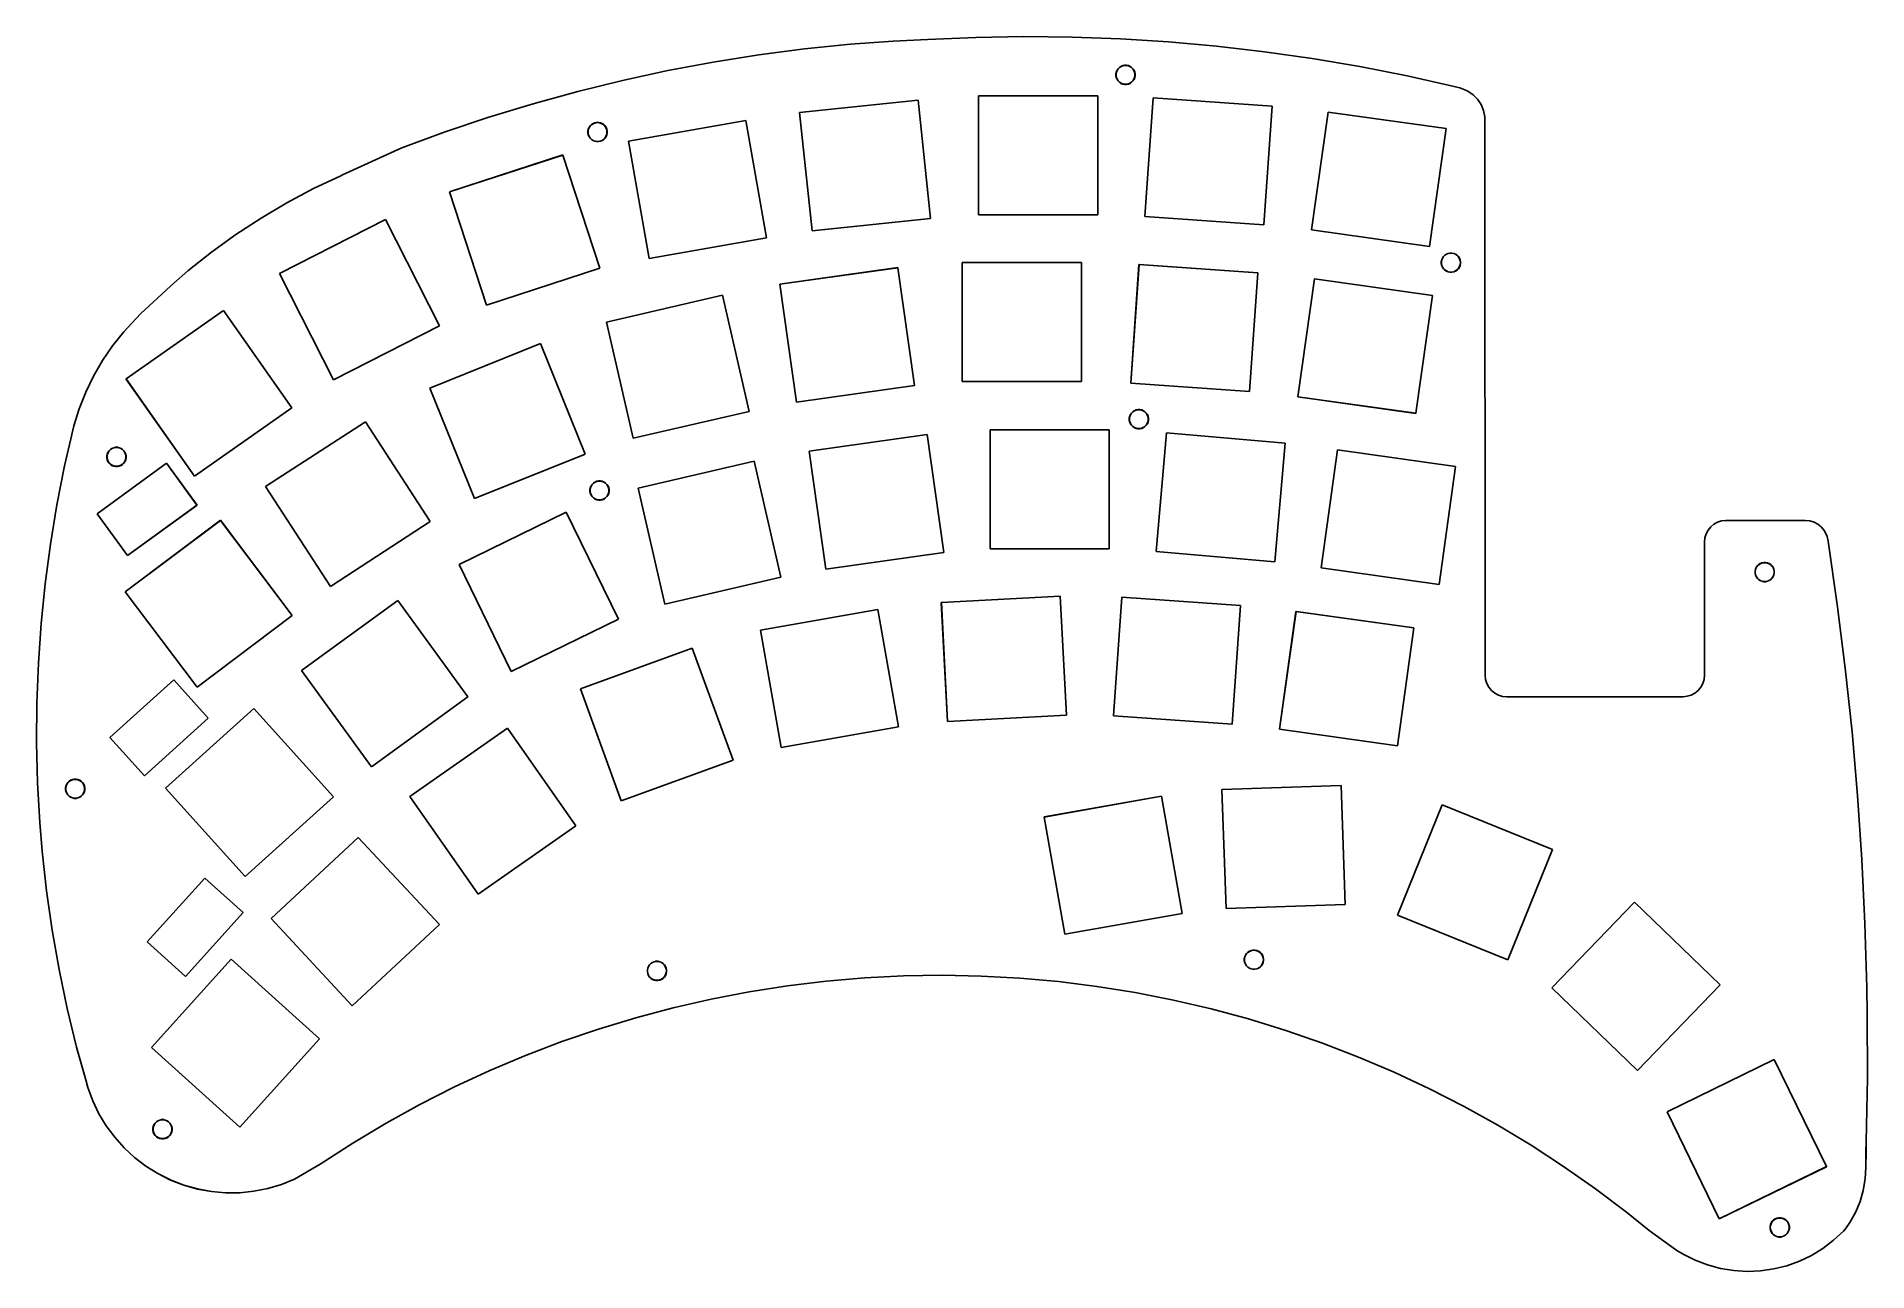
# Model space of a CAD drawing. Extents: x 0.41 to 8.79, y -6.1 to -0.44.
import ezdxf

# ---------------------------------------------------------------- set-up
doc = ezdxf.new("R2010")
doc.units = 0
doc.header["$MEASUREMENT"] = 0
doc.layers.add('BLACK', color=7, linetype='CONTINUOUS')

msp = doc.modelspace()

# ---------------------------------------------------------------- linework, layer by layer
at = {"layer": 'BLACK', "linetype": 'CONTINUOUS'}
for p, q in [((3.7194, -0.524745), (3.92912, -0.497466)), ((3.92913, -0.497505), (3.7194, -0.524784)), ((3.92912, -0.497466), (4.13952, -0.476053)), ((3.92912, -0.497466), (3.92912, -0.497466)), ((3.92912, -0.497466), (3.92912, -0.497466)), ((4.13953, -0.476093), (3.92913, -0.497505)), ((3.92913, -0.497505), (3.92913, -0.497505)), ((4.13952, -0.476053), (4.13952, -0.476053)), ((4.13952, -0.476053), (4.13952, -0.476053)), ((4.13952, -0.476053), (4.13952, -0.476053)), ((4.13952, -0.476053), (4.13953, -0.476053)), ((4.13953, -0.476053), (4.33443, -0.461496)), ((4.33448, -0.461531), (4.13953, -0.476093)), ((4.13953, -0.476053), (4.13953, -0.476053)), ((4.13953, -0.476093), (4.13953, -0.476093)), ((4.33443, -0.461483), (4.33444, -0.46148)), ((4.33443, -0.461486), (4.33443, -0.461483)), ((4.33443, -0.461489), (4.33443, -0.461486)), ((4.33443, -0.461493), (4.33443, -0.461489)), ((4.33443, -0.461496), (4.33443, -0.461493)), ((4.33444, -0.461477), (4.33445, -0.461476)), ((4.33444, -0.461478), (4.33444, -0.461477)), ((4.33444, -0.46148), (4.33444, -0.461478)), ((4.33445, -0.461476), (4.49141, -0.453445)), ((4.33449, -0.461531), (4.33448, -0.461531)), ((4.33448, -0.461531), (4.33448, -0.461531)), ((4.33448, -0.461531), (4.33448, -0.461531)), ((4.33448, -0.461531), (4.33448, -0.461531)), ((4.33448, -0.461531), (4.33448, -0.461531)), ((4.33448, -0.461531), (4.33448, -0.461531)), ((4.33448, -0.461531), (4.33448, -0.461531)), ((4.3345, -0.461524), (4.33449, -0.461525)), ((4.33449, -0.461525), (4.33449, -0.461525)), ((4.33449, -0.461525), (4.33449, -0.461525)), ((4.33449, -0.461525), (4.33449, -0.461526)), ((4.33449, -0.461526), (4.33449, -0.461527)), ((4.33449, -0.461527), (4.33449, -0.461527)), ((4.33449, -0.461527), (4.33449, -0.461527)), ((4.33449, -0.461527), (4.33449, -0.461528)), ((4.33449, -0.461528), (4.33449, -0.461528)), ((4.33449, -0.461528), (4.33449, -0.461529)), ((4.33449, -0.461529), (4.33449, -0.461529)), ((4.33449, -0.461529), (4.33449, -0.461529)), ((4.33449, -0.461529), (4.33449, -0.461529)), ((4.33449, -0.461529), (4.33449, -0.46153)), ((4.33449, -0.46153), (4.33449, -0.46153)), ((4.33449, -0.46153), (4.33449, -0.46153)), ((4.33449, -0.46153), (4.33449, -0.461531)), ((4.33449, -0.461531), (4.33449, -0.461531)), ((4.49142, -0.453484), (4.3345, -0.461513)), ((4.3345, -0.461513), (4.3345, -0.461513)), ((4.3345, -0.461513), (4.3345, -0.461514)), ((4.3345, -0.461514), (4.3345, -0.461514)), ((4.3345, -0.461514), (4.3345, -0.461515)), ((4.3345, -0.461515), (4.3345, -0.461515)), ((4.3345, -0.461515), (4.3345, -0.461516)), ((4.3345, -0.461516), (4.3345, -0.461516)), ((4.3345, -0.461516), (4.3345, -0.461517)), ((4.3345, -0.461517), (4.3345, -0.461518)), ((4.3345, -0.461518), (4.3345, -0.461518)), ((4.3345, -0.461518), (4.3345, -0.461519)), ((4.3345, -0.461519), (4.3345, -0.461519)), ((4.3345, -0.461519), (4.3345, -0.46152)), ((4.3345, -0.46152), (4.3345, -0.46152)), ((4.3345, -0.46152), (4.3345, -0.461521)), ((4.3345, -0.461521), (4.3345, -0.461521)), ((4.3345, -0.461521), (4.3345, -0.461522)), ((4.3345, -0.461522), (4.3345, -0.461522)), ((4.3345, -0.461522), (4.3345, -0.461522)), ((4.3345, -0.461522), (4.3345, -0.461523)), ((4.3345, -0.461523), (4.3345, -0.461523)), ((4.3345, -0.461523), (4.3345, -0.461524)), ((4.49141, -0.453443), (4.49142, -0.453442)), ((4.49141, -0.453444), (4.49141, -0.453443)), ((4.49141, -0.453443), (4.49141, -0.453443)), ((4.49141, -0.453443), (4.49141, -0.453443)), ((4.49141, -0.453445), (4.49141, -0.453444)), ((4.49141, -0.453444), (4.49141, -0.453444)), ((4.49141, -0.453444), (4.49141, -0.453444)), ((4.49141, -0.453445), (4.49141, -0.453445)), ((4.49142, -0.45344), (4.49142, -0.453439)), ((4.49142, -0.453439), (4.49142, -0.453439)), ((4.49142, -0.453439), (4.49142, -0.453439)), ((4.49142, -0.453439), (4.49142, -0.453439)), ((4.49142, -0.453439), (4.49142, -0.453439)), ((4.49142, -0.453439), (4.49142, -0.453439)), ((4.49142, -0.453439), (4.49142, -0.453439)), ((4.49142, -0.453439), (4.49142, -0.453439)), ((4.49142, -0.453439), (4.49143, -0.453439)), ((4.49142, -0.453441), (4.49142, -0.45344)), ((4.49142, -0.45344), (4.49142, -0.45344)), ((4.49142, -0.45344), (4.49142, -0.45344)), ((4.49142, -0.453442), (4.49142, -0.453441)), ((4.49142, -0.453441), (4.49142, -0.453441)), ((4.49142, -0.453441), (4.49142, -0.453441)), ((4.49142, -0.453442), (4.49142, -0.453442)), ((4.49142, -0.453442), (4.49142, -0.453442)), ((4.49143, -0.453482), (4.49142, -0.453484)), ((4.49142, -0.453484), (4.49142, -0.453484)), ((4.49143, -0.453439), (4.71206, -0.444245)), ((4.71206, -0.444285), (4.49143, -0.453478)), ((4.49143, -0.453439), (4.49143, -0.453439)), ((4.49143, -0.453439), (4.49143, -0.453439)), ((4.49143, -0.453478), (4.49143, -0.453478)), ((4.49143, -0.453478), (4.49143, -0.45348)), ((4.49143, -0.45348), (4.49143, -0.453482)), ((4.71206, -0.444245), (4.93285, -0.440831)), ((4.93285, -0.44087), (4.71206, -0.444285)), ((4.71206, -0.444245), (4.71206, -0.444245)), ((4.71206, -0.444285), (4.71206, -0.444285)), ((4.93285, -0.440831), (4.93285, -0.440831)), ((4.93285, -0.440831), (5.15366, -0.443197)), ((5.15366, -0.443237), (4.93285, -0.44087)), ((5.15366, -0.443197), (5.15366, -0.443197)), ((5.15366, -0.443197), (5.37433, -0.451343)), ((5.37433, -0.451382), (5.15366, -0.443237)), ((5.15366, -0.443237), (5.15366, -0.443237)), ((5.37433, -0.451343), (5.37433, -0.451343)), ((5.37433, -0.451343), (5.37433, -0.451343)), ((5.37433, -0.451343), (5.59472, -0.465262)), ((5.59471, -0.465301), (5.37433, -0.451382)), ((5.37433, -0.451382), (5.37433, -0.451382)), ((5.81465, -0.484985), (5.59471, -0.465301)), ((5.59472, -0.465262), (5.59472, -0.465262)), ((5.59472, -0.465262), (5.81466, -0.484946)), ((6.03401, -0.510419), (5.81465, -0.484985)), ((5.81465, -0.484985), (5.81465, -0.484985)), ((5.81466, -0.484946), (5.81466, -0.484946)), ((5.81466, -0.484946), (6.03401, -0.51038)), ((3.30265, -0.596813), (3.51052, -0.55787)), ((3.51052, -0.557909), (3.30265, -0.596852)), ((3.51052, -0.55787), (3.7194, -0.524745)), ((3.7194, -0.524784), (3.51052, -0.557909)), ((3.51052, -0.55787), (3.51052, -0.55787)), ((3.51052, -0.55787), (3.51052, -0.55787)), ((3.51052, -0.55787), (3.51052, -0.55787)), ((3.51052, -0.55787), (3.51052, -0.55787)), ((3.51052, -0.557909), (3.51052, -0.557909)), ((3.7194, -0.524745), (3.7194, -0.524745)), ((3.7194, -0.524745), (3.7194, -0.524745)), ((3.7194, -0.524784), (3.7194, -0.524784)), ((5.36366, -0.587995), (5.36977, -0.58188)), ((5.37029, -0.582519), (5.36429, -0.588519)), ((5.36977, -0.58188), (5.37696, -0.577075)), ((5.37735, -0.577804), (5.37029, -0.582519)), ((5.37696, -0.577075), (5.38495, -0.573766)), ((5.38519, -0.574557), (5.37735, -0.577804)), ((5.38495, -0.573766), (5.39343, -0.572079)), ((5.39351, -0.572901), (5.38519, -0.574557)), ((5.39343, -0.572079), (5.40208, -0.572079)), ((5.402, -0.572901), (5.39351, -0.572901)), ((5.41032, -0.574557), (5.402, -0.572901)), ((5.40208, -0.572079), (5.41056, -0.573766)), ((5.41816, -0.577804), (5.41032, -0.574557)), ((5.41056, -0.573766), (5.41855, -0.577075)), ((5.42522, -0.582519), (5.41816, -0.577804)), ((5.41855, -0.577075), (5.42574, -0.58188)), ((5.43122, -0.588519), (5.42522, -0.582519)), ((5.42574, -0.58188), (5.43186, -0.587995)), ((6.03401, -0.51038), (6.03401, -0.51038)), ((6.03401, -0.51038), (6.25262, -0.541547)), ((6.25262, -0.541586), (6.03401, -0.510419)), ((6.25262, -0.541547), (6.25262, -0.541547)), ((6.25262, -0.541547), (6.25262, -0.541548)), ((6.25262, -0.541548), (6.47034, -0.578427)), ((6.47034, -0.578466), (6.25262, -0.541586)), ((6.47034, -0.578427), (6.47034, -0.578427)), ((6.47034, -0.578427), (6.47034, -0.578427)), ((6.47034, -0.578427), (6.68702, -0.620993)), ((6.68702, -0.621032), (6.47034, -0.578466)), ((6.47034, -0.578466), (6.47034, -0.578466)), ((2.89056, -0.692033), (3.09594, -0.641547)), ((3.09595, -0.641585), (2.89057, -0.692072)), ((3.09594, -0.641546), (3.30264, -0.596814)), ((3.09594, -0.641547), (3.09594, -0.641546)), ((3.09594, -0.641546), (3.09594, -0.641546)), ((3.09594, -0.641546), (3.09594, -0.641546)), ((3.09594, -0.641546), (3.09594, -0.641546)), ((3.09594, -0.641547), (3.09594, -0.641547)), ((3.30265, -0.596852), (3.09595, -0.641585)), ((3.30264, -0.596814), (3.30265, -0.596813)), ((3.30264, -0.596814), (3.30264, -0.596814)), ((3.30264, -0.596814), (3.30264, -0.596814)), ((3.30265, -0.596813), (3.30265, -0.596813)), ((3.30265, -0.596852), (3.30265, -0.596852)), ((3.30265, -0.596852), (3.30265, -0.596852)), ((5.35385, -0.611656), (5.35554, -0.603175)), ((5.35385, -0.620304), (5.35385, -0.611656)), ((5.35554, -0.628786), (5.35385, -0.620304)), ((5.35633, -0.603415), (5.35468, -0.611737)), ((5.35468, -0.611737), (5.35468, -0.620223)), ((5.35468, -0.620223), (5.35633, -0.628546)), ((5.35554, -0.603175), (5.35885, -0.595185)), ((5.35885, -0.636776), (5.35554, -0.628786)), ((5.35958, -0.595575), (5.35633, -0.603415)), ((5.35633, -0.628546), (5.35958, -0.636386)), ((5.35885, -0.595185), (5.36366, -0.587995)), ((5.36366, -0.643966), (5.35885, -0.636776)), ((5.36429, -0.588519), (5.35958, -0.595575)), ((5.35958, -0.636386), (5.36429, -0.643442)), ((5.36977, -0.650081), (5.36366, -0.643966)), ((5.36429, -0.643442), (5.37029, -0.649442)), ((5.37696, -0.654886), (5.36977, -0.650081)), ((5.37029, -0.649442), (5.37735, -0.654156)), ((5.38495, -0.658195), (5.37696, -0.654886)), ((5.37735, -0.654156), (5.38519, -0.657404)), ((5.39343, -0.659882), (5.38495, -0.658195)), ((5.38519, -0.657404), (5.39351, -0.659059)), ((5.40208, -0.659882), (5.39343, -0.659882)), ((5.39351, -0.659059), (5.402, -0.659059)), ((5.402, -0.659059), (5.41032, -0.657404)), ((5.41056, -0.658195), (5.40208, -0.659882)), ((5.41032, -0.657404), (5.41816, -0.654156)), ((5.41855, -0.654886), (5.41056, -0.658195)), ((5.41816, -0.654156), (5.42522, -0.649442)), ((5.42574, -0.650081), (5.41855, -0.654886)), ((5.42522, -0.649442), (5.43122, -0.643442)), ((5.43186, -0.643966), (5.42574, -0.650081)), ((5.43593, -0.595575), (5.43122, -0.588519)), ((5.43122, -0.643442), (5.43593, -0.636386)), ((5.43186, -0.587995), (5.43666, -0.595185)), ((5.43666, -0.636776), (5.43186, -0.643966)), ((5.43918, -0.603415), (5.43593, -0.595575)), ((5.43593, -0.636386), (5.43918, -0.628546)), ((5.43666, -0.595185), (5.43997, -0.603175)), ((5.43997, -0.628786), (5.43666, -0.636776)), ((5.44083, -0.611737), (5.43918, -0.603415)), ((5.43918, -0.628546), (5.44083, -0.620223)), ((5.43997, -0.603175), (5.44166, -0.611656)), ((5.44166, -0.620304), (5.43997, -0.628786)), ((5.44083, -0.620223), (5.44083, -0.611737)), ((5.44166, -0.611656), (5.44166, -0.620304)), ((6.68702, -0.620993), (6.68702, -0.620993)), ((6.68702, -0.620993), (6.90252, -0.669216)), ((6.90251, -0.669255), (6.68702, -0.621032)), ((6.90774, -0.6705), (6.90251, -0.669255)), ((6.90251, -0.669255), (6.90251, -0.669255)), ((6.90251, -0.669255), (6.90251, -0.669255)), ((6.90252, -0.669216), (6.90252, -0.669216)), ((6.90252, -0.669216), (6.90252, -0.669217)), ((6.90252, -0.669217), (6.90776, -0.670464)), ((2.48444, -0.810107), (2.68668, -0.748235)), ((2.68669, -0.748273), (2.48445, -0.810145)), ((2.68668, -0.748235), (2.89056, -0.692033)), ((2.68668, -0.748235), (2.68668, -0.748235)), ((2.68668, -0.748235), (2.68668, -0.748235)), ((2.68668, -0.748235), (2.68668, -0.748235)), ((2.68668, -0.748235), (2.68668, -0.748235)), ((2.68668, -0.748235), (2.68668, -0.748235)), ((2.89057, -0.692072), (2.68669, -0.748273)), ((2.89056, -0.692033), (2.89056, -0.692033)), ((2.89056, -0.692033), (2.89056, -0.692033)), ((2.89057, -0.692072), (2.89057, -0.692072)), ((3.90593, -0.788669), (4.44823, -0.731673)), ((4.44821, -0.731715), (3.90595, -0.788706)), ((4.50521, -1.27396), (4.44821, -0.731715)), ((4.44823, -0.731673), (4.44823, -0.731673)), ((4.44823, -0.731673), (4.44823, -0.731673)), ((4.44823, -0.731673), (4.44823, -0.731674)), ((4.44823, -0.731674), (4.44824, -0.731675)), ((4.44824, -0.731675), (4.44824, -0.731678)), ((4.44824, -0.731678), (4.44824, -0.73168)), ((4.44824, -0.73168), (4.44825, -0.731684)), ((4.44825, -0.731684), (4.44825, -0.731687)), ((4.44825, -0.731687), (4.44825, -0.731691)), ((4.44825, -0.731691), (4.44825, -0.731692)), ((4.44825, -0.731692), (4.50526, -1.27398)), ((4.72549, -0.711445), (4.7255, -0.711442)), ((4.72549, -0.711449), (4.72549, -0.711445)), ((4.72549, -0.711453), (4.72549, -0.711449)), ((4.72549, -0.711454), (4.72549, -0.711453)), ((4.72549, -1.25673), (4.72549, -0.711454)), ((4.7255, -0.711434), (4.72551, -0.711433)), ((4.7255, -0.711436), (4.7255, -0.711434)), ((4.7255, -0.711439), (4.7255, -0.711436)), ((4.7255, -0.711442), (4.7255, -0.711439)), ((4.72551, -0.711433), (4.72551, -0.711433)), ((4.72551, -0.711433), (4.72551, -0.711433)), ((4.72551, -0.711433), (4.72551, -0.711433)), ((4.72551, -0.711433), (4.72551, -0.711433)), ((4.72551, -0.711433), (5.27079, -0.711433)), ((4.72553, -0.711472), (4.72553, -1.25671)), ((5.27077, -0.711472), (4.72553, -0.711472)), ((5.27077, -1.25671), (5.27077, -0.711472)), ((5.27079, -0.711433), (5.27079, -0.711433)), ((5.27079, -0.711433), (5.27079, -0.711433)), ((5.27079, -0.711433), (5.27079, -0.711434)), ((5.27079, -0.711433), (5.27079, -0.711433)), ((5.27079, -0.711433), (5.27079, -0.711433)), ((5.27079, -0.711434), (5.2708, -0.711436)), ((5.2708, -0.711436), (5.2708, -0.711439)), ((5.2708, -0.711439), (5.2708, -0.711442)), ((5.2708, -0.711442), (5.27081, -0.711445)), ((5.27081, -0.711445), (5.27081, -0.711449)), ((5.27081, -0.711449), (5.27081, -0.711453)), ((5.27081, -0.711453), (5.27081, -0.711454)), ((5.27081, -0.711454), (5.27081, -1.25673)), ((5.48663, -1.2646), (5.5247, -0.720656)), ((5.52474, -0.720678), (5.48667, -1.26459)), ((5.5247, -0.720655), (5.52471, -0.720652)), ((5.5247, -0.720656), (5.5247, -0.720655)), ((5.5247, -0.720656), (5.5247, -0.720656)), ((5.5247, -0.720656), (5.5247, -0.720656)), ((5.52471, -0.72064), (5.52472, -0.720639)), ((5.52471, -0.720643), (5.52471, -0.72064)), ((5.52471, -0.720645), (5.52471, -0.720643)), ((5.52471, -0.720649), (5.52471, -0.720645)), ((5.52471, -0.720652), (5.52471, -0.720649)), ((5.52472, -0.720639), (5.52472, -0.720638)), ((5.52472, -0.720638), (5.52473, -0.720638)), ((5.52473, -0.720638), (5.52473, -0.720638)), ((5.52473, -0.720638), (6.06866, -0.758677)), ((6.06864, -0.758715), (5.52474, -0.720678)), ((6.90774, -0.670501), (6.90774, -0.6705)), ((6.90774, -0.670504), (6.90774, -0.670501)), ((6.90775, -0.670506), (6.90774, -0.670504)), ((6.90775, -0.670507), (6.90775, -0.670506)), ((6.92838, -0.676094), (6.90775, -0.670507)), ((6.90776, -0.670464), (6.90776, -0.670464)), ((6.90776, -0.670464), (6.90776, -0.670464)), ((6.90776, -0.670464), (6.90776, -0.670464)), ((6.90776, -0.670464), (6.90776, -0.670464)), ((6.90776, -0.670464), (6.90776, -0.670465)), ((6.90776, -0.670465), (6.90776, -0.670465)), ((6.90776, -0.670465), (6.90776, -0.670465)), ((6.90776, -0.670465), (6.90776, -0.670466)), ((6.90776, -0.670466), (6.90776, -0.670466)), ((6.90776, -0.670466), (6.90776, -0.670466)), ((6.90776, -0.670466), (6.90776, -0.670466)), ((6.90776, -0.670466), (6.90777, -0.670467)), ((6.90777, -0.670467), (6.90777, -0.670467)), ((6.90777, -0.670467), (6.90777, -0.670467)), ((6.90777, -0.670467), (6.90777, -0.670468)), ((6.90777, -0.670468), (6.90777, -0.670468)), ((6.90777, -0.670468), (6.90777, -0.67047)), ((6.90777, -0.67047), (6.90777, -0.670471)), ((6.90777, -0.670471), (6.90777, -0.670471)), ((6.90777, -0.670471), (6.90777, -0.670471)), ((6.90777, -0.670471), (6.90777, -0.670472)), ((6.90777, -0.670472), (6.92839, -0.676056)), ((6.92839, -0.676094), (6.92838, -0.676094)), ((6.92838, -0.676094), (6.92838, -0.676094)), ((6.92839, -0.676056), (6.92839, -0.676057)), ((6.92839, -0.676057), (6.9284, -0.676059)), ((6.9284, -0.676092), (6.92839, -0.676094)), ((6.92839, -0.676094), (6.92839, -0.676094)), ((6.9284, -0.676058), (6.92841, -0.676057)), ((6.9284, -0.67606), (6.9284, -0.676058)), ((6.9284, -0.676059), (6.9284, -0.676061)), ((6.9284, -0.676061), (6.9284, -0.67606)), ((6.9284, -0.676091), (6.9284, -0.676089)), ((6.9284, -0.676089), (6.9284, -0.676089)), ((6.9284, -0.676089), (6.9284, -0.67609)), ((6.9284, -0.67609), (6.9284, -0.676092)), ((6.9284, -0.676092), (6.9284, -0.676091)), ((6.92841, -0.676093), (6.9284, -0.676092)), ((6.92841, -0.676056), (6.92841, -0.676055)), ((6.92841, -0.676055), (6.92841, -0.676055)), ((6.92841, -0.676055), (6.92842, -0.676056)), ((6.92841, -0.676057), (6.92841, -0.676056)), ((6.95086, -0.684324), (6.92841, -0.676093)), ((6.92842, -0.676056), (6.92842, -0.676056)), ((6.92842, -0.676056), (6.95087, -0.684288)), ((6.96427, -0.690935), (6.95086, -0.684324)), ((6.95086, -0.684324), (6.95086, -0.684324)), ((6.95087, -0.684288), (6.95087, -0.684289)), ((6.95087, -0.684289), (6.95088, -0.68429)), ((6.95088, -0.68429), (6.9643, -0.690904)), ((6.96428, -0.690937), (6.96427, -0.690935)), ((6.96427, -0.690935), (6.96427, -0.690935)), ((6.96428, -0.690938), (6.96428, -0.690937)), ((6.98847, -0.70729), (6.96428, -0.690938)), ((6.9643, -0.690904), (6.9643, -0.690906)), ((6.9643, -0.690906), (6.96431, -0.690908)), ((6.96431, -0.690908), (6.96431, -0.690911)), ((6.96431, -0.690911), (6.9885, -0.707259)), ((7.00903, -0.72803), (6.98847, -0.70729)), ((6.9885, -0.707259), (6.9885, -0.707259)), ((6.9885, -0.707259), (6.9885, -0.70726)), ((6.9885, -0.70726), (6.9885, -0.707261)), ((6.9885, -0.707261), (7.00906, -0.728003)), ((7.02516, -0.752367), (7.00903, -0.72803)), ((7.00906, -0.728003), (7.00906, -0.728003)), ((7.00906, -0.728003), (7.00906, -0.728004)), ((7.00906, -0.728004), (7.00906, -0.728006)), ((7.00906, -0.728006), (7.0252, -0.752346)), ((7.03627, -0.779374), (7.02516, -0.752367)), ((7.0252, -0.752346), (7.0252, -0.752347)), ((7.0252, -0.752347), (7.0252, -0.75235)), ((7.0252, -0.75235), (7.0252, -0.75235)), ((7.0252, -0.75235), (7.0363, -0.779361)), ((2.28401, -0.877603), (2.48444, -0.810108)), ((2.48445, -0.810145), (2.28402, -0.87764)), ((2.48444, -0.810108), (2.48444, -0.810107)), ((2.48444, -0.810107), (2.48444, -0.810107)), ((2.48444, -0.810108), (2.48444, -0.810108)), ((2.48444, -0.810108), (2.48444, -0.810108)), ((2.48445, -0.810145), (2.48445, -0.810145)), ((2.96053, -0.839036), (2.96852, -0.835726)), ((2.96876, -0.836517), (2.96092, -0.839765)), ((2.96852, -0.835726), (2.977, -0.834039)), ((2.97708, -0.834862), (2.96876, -0.836517)), ((2.977, -0.834039), (2.98565, -0.834039)), ((2.98557, -0.834862), (2.97708, -0.834862)), ((2.99389, -0.836517), (2.98557, -0.834862)), ((2.98565, -0.834039), (2.99413, -0.835726)), ((3.00173, -0.839765), (2.99389, -0.836517)), ((2.99413, -0.835726), (3.00212, -0.839036)), ((3.12324, -0.920402), (3.66023, -0.825713)), ((3.66022, -0.825755), (3.12326, -0.920437)), ((3.7549, -1.36271), (3.66022, -0.825755)), ((3.66023, -0.825713), (3.66023, -0.825713)), ((3.66023, -0.825713), (3.66023, -0.825713)), ((3.66023, -0.825713), (3.66024, -0.825713)), ((3.66024, -0.825713), (3.66024, -0.825714)), ((3.66024, -0.825714), (3.66024, -0.825716)), ((3.66024, -0.825716), (3.66025, -0.825719)), ((3.66025, -0.825719), (3.66025, -0.825722)), ((3.66025, -0.825722), (3.66025, -0.825725)), ((3.66025, -0.825725), (3.66025, -0.825729)), ((3.66025, -0.825729), (3.66025, -0.82573)), ((3.66025, -0.82573), (3.75494, -1.36272)), ((3.90591, -0.788683), (3.90592, -0.78868)), ((3.90591, -0.788687), (3.90591, -0.788683)), ((3.90591, -0.788691), (3.90591, -0.788687)), ((3.90591, -0.788692), (3.90591, -0.788691)), ((3.96289, -1.33098), (3.90591, -0.788692)), ((3.90592, -0.788672), (3.90593, -0.78867)), ((3.90592, -0.788674), (3.90592, -0.788672)), ((3.90592, -0.788677), (3.90592, -0.788674)), ((3.90592, -0.78868), (3.90592, -0.788677)), ((3.90593, -0.78867), (3.90593, -0.788669)), ((3.90593, -0.788669), (3.90593, -0.788669)), ((3.90593, -0.788669), (3.90593, -0.788669)), ((3.90593, -0.788669), (3.90593, -0.788669)), ((3.90595, -0.788706), (3.96293, -1.33096)), ((6.03061, -1.30262), (6.06864, -0.758715)), ((6.06868, -0.758699), (6.03065, -1.30264)), ((6.06866, -0.758677), (6.06866, -0.758677)), ((6.06866, -0.758677), (6.06866, -0.758677)), ((6.06866, -0.758677), (6.06866, -0.758677)), ((6.06866, -0.758677), (6.06867, -0.758678)), ((6.06867, -0.758678), (6.06867, -0.758679)), ((6.06867, -0.758679), (6.06867, -0.758681)), ((6.06867, -0.758681), (6.06868, -0.758684)), ((6.06868, -0.758684), (6.06868, -0.758687)), ((6.06868, -0.758687), (6.06868, -0.758691)), ((6.06868, -0.758691), (6.06868, -0.758694)), ((6.06868, -0.758694), (6.06868, -0.758698)), ((6.06868, -0.758698), (6.06868, -0.758699)), ((6.24923, -1.32637), (6.32514, -0.786399)), ((6.32517, -0.786424), (6.24927, -1.32635)), ((6.32514, -0.786388), (6.32515, -0.786386)), ((6.32514, -0.786392), (6.32514, -0.786388)), ((6.32514, -0.786395), (6.32514, -0.786392)), ((6.32514, -0.786398), (6.32514, -0.786395)), ((6.32514, -0.786399), (6.32514, -0.786398)), ((6.32514, -0.786398), (6.32514, -0.786398)), ((6.32514, -0.786399), (6.32514, -0.786399)), ((6.32515, -0.786383), (6.32515, -0.786382)), ((6.32515, -0.786382), (6.32516, -0.786382)), ((6.32515, -0.786384), (6.32515, -0.786383)), ((6.32515, -0.786386), (6.32515, -0.786384)), ((6.32516, -0.786382), (6.32516, -0.786382)), ((6.32516, -0.786382), (6.32516, -0.786382)), ((6.32516, -0.786382), (6.32516, -0.786382)), ((6.32516, -0.786382), (6.32516, -0.786382)), ((6.32516, -0.786382), (6.32516, -0.786382)), ((6.32516, -0.786382), (6.32516, -0.786382)), ((6.32516, -0.786382), (6.86512, -0.862268)), ((6.8651, -0.862304), (6.32517, -0.786424)), ((7.04191, -0.808025), (7.03627, -0.779374)), ((7.0363, -0.779361), (7.0363, -0.779361)), ((7.0363, -0.779361), (7.0363, -0.779363)), ((7.0363, -0.779363), (7.0363, -0.779365)), ((7.0363, -0.779365), (7.04195, -0.808019)), ((7.04258, -0.825634), (7.04191, -0.808025)), ((7.04195, -0.808019), (7.04195, -0.808019)), ((7.04195, -0.808019), (7.04195, -0.80802)), ((7.04195, -0.80802), (7.04195, -0.808022)), ((7.04195, -0.808022), (7.04262, -0.825633)), ((7.04258, -0.825635), (7.04258, -0.825634)), ((7.04337, -3.36555), (7.04258, -0.825635)), ((7.04262, -0.825633), (7.04262, -0.825633)), ((7.04262, -0.825633), (7.04341, -3.36555)), ((2.08554, -0.950668), (2.28401, -0.877603)), ((2.28402, -0.87764), (2.08557, -0.9507)), ((2.28401, -0.877603), (2.28401, -0.877603)), ((2.28401, -0.877603), (2.28401, -0.877603)), ((2.28401, -0.877603), (2.28401, -0.877603)), ((2.28402, -0.87764), (2.28402, -0.87764)), ((2.93743, -0.873617), (2.93911, -0.865135)), ((2.93743, -0.882265), (2.93743, -0.873617)), ((2.93911, -0.890747), (2.93743, -0.882265)), ((2.9399, -0.865375), (2.93825, -0.873698)), ((2.93825, -0.873698), (2.93825, -0.882184)), ((2.93825, -0.882184), (2.9399, -0.890507)), ((2.93911, -0.865135), (2.94242, -0.857146)), ((2.94242, -0.898736), (2.93911, -0.890747)), ((2.94315, -0.857535), (2.9399, -0.865375)), ((2.9399, -0.890507), (2.94315, -0.898346)), ((2.94242, -0.857146), (2.94723, -0.849955)), ((2.94723, -0.905927), (2.94242, -0.898736)), ((2.94787, -0.85048), (2.94315, -0.857535)), ((2.94315, -0.898346), (2.94787, -0.905402)), ((2.94723, -0.849955), (2.95334, -0.84384)), ((2.95334, -0.912042), (2.94723, -0.905927)), ((2.95387, -0.844479), (2.94787, -0.85048)), ((2.94787, -0.905402), (2.95387, -0.911403)), ((2.95334, -0.84384), (2.96053, -0.839036)), ((2.96053, -0.916846), (2.95334, -0.912042)), ((2.96092, -0.839765), (2.95387, -0.844479)), ((2.95387, -0.911403), (2.96092, -0.916117)), ((2.96852, -0.920156), (2.96053, -0.916846)), ((2.96092, -0.916117), (2.96876, -0.919364)), ((2.977, -0.921843), (2.96852, -0.920156)), ((2.96876, -0.919364), (2.97708, -0.92102)), ((2.97708, -0.92102), (2.98557, -0.92102)), ((2.98557, -0.92102), (2.99389, -0.919364)), ((2.99413, -0.920156), (2.98565, -0.921843)), ((2.99389, -0.919364), (3.00173, -0.916117)), ((3.00212, -0.916846), (2.99413, -0.920156)), ((3.00879, -0.844479), (3.00173, -0.839765)), ((3.00173, -0.916117), (3.00879, -0.911403)), ((3.00212, -0.839036), (3.00931, -0.84384)), ((3.00931, -0.912042), (3.00212, -0.916846)), ((3.01479, -0.85048), (3.00879, -0.844479)), ((3.00879, -0.911403), (3.01479, -0.905402)), ((3.00931, -0.84384), (3.01543, -0.849955)), ((3.01543, -0.905927), (3.00931, -0.912042)), ((3.0195, -0.857535), (3.01479, -0.85048)), ((3.01479, -0.905402), (3.0195, -0.898346)), ((3.01543, -0.849955), (3.02023, -0.857146)), ((3.02023, -0.898736), (3.01543, -0.905927)), ((3.02275, -0.865375), (3.0195, -0.857535)), ((3.0195, -0.898346), (3.02275, -0.890507)), ((3.02023, -0.857146), (3.02354, -0.865135)), ((3.02354, -0.890747), (3.02023, -0.898736)), ((3.02441, -0.873698), (3.02275, -0.865375)), ((3.02275, -0.890507), (3.02441, -0.882184)), ((3.02354, -0.865135), (3.02523, -0.873617)), ((3.02523, -0.882265), (3.02354, -0.890747)), ((3.02441, -0.882184), (3.02441, -0.873698)), ((3.02523, -0.873617), (3.02523, -0.882265)), ((3.12322, -0.92041), (3.12323, -0.920407)), ((3.12322, -0.920413), (3.12322, -0.92041)), ((3.12322, -0.920417), (3.12322, -0.920413)), ((3.12322, -0.920421), (3.12322, -0.920417)), ((3.12322, -0.920425), (3.12322, -0.920421)), ((3.12322, -0.920426), (3.12322, -0.920425)), ((3.21791, -1.45741), (3.12322, -0.920426)), ((3.12323, -0.920403), (3.12324, -0.920402)), ((3.12323, -0.920405), (3.12323, -0.920403)), ((3.12323, -0.920407), (3.12323, -0.920405)), ((3.12324, -0.920402), (3.12324, -0.920402)), ((3.12326, -0.920437), (3.21795, -1.45739)), ((6.7892, -1.40223), (6.8651, -0.862304)), ((6.86514, -0.862291), (6.78923, -1.40226)), ((6.86512, -0.862268), (6.86512, -0.862269)), ((6.86512, -0.862268), (6.86512, -0.862268)), ((6.86512, -0.862268), (6.86512, -0.862268)), ((6.86512, -0.862269), (6.86513, -0.86227)), ((6.86513, -0.86227), (6.86513, -0.862273)), ((6.86513, -0.862273), (6.86513, -0.862275)), ((6.86513, -0.862275), (6.86514, -0.862279)), ((6.86514, -0.862279), (6.86514, -0.862282)), ((6.86514, -0.862282), (6.86514, -0.862286)), ((6.86514, -0.862286), (6.86514, -0.86229)), ((6.86514, -0.86229), (6.86514, -0.862291)), ((1.8142, -1.07416), (2.08553, -0.950696)), ((2.08556, -0.950726), (1.81424, -1.07418)), ((2.08553, -0.950672), (2.08554, -0.950671)), ((2.08553, -0.950673), (2.08553, -0.950672)), ((2.08553, -0.950672), (2.08553, -0.950672)), ((2.08553, -0.950674), (2.08553, -0.950673)), ((2.08553, -0.950673), (2.08553, -0.950673)), ((2.08553, -0.950675), (2.08553, -0.950674)), ((2.08553, -0.950676), (2.08553, -0.950675)), ((2.08553, -0.950675), (2.08553, -0.950675)), ((2.08553, -0.950677), (2.08553, -0.950676)), ((2.08553, -0.950676), (2.08553, -0.950676)), ((2.08553, -0.950678), (2.08553, -0.950677)), ((2.08553, -0.950677), (2.08553, -0.950677)), ((2.08553, -0.950679), (2.08553, -0.950678)), ((2.08553, -0.950678), (2.08553, -0.950678)), ((2.08553, -0.95068), (2.08553, -0.950679)), ((2.08553, -0.950681), (2.08553, -0.95068)), ((2.08553, -0.95068), (2.08553, -0.95068)), ((2.08553, -0.950682), (2.08553, -0.950681)), ((2.08553, -0.950681), (2.08553, -0.950681)), ((2.08553, -0.950683), (2.08553, -0.950682)), ((2.08553, -0.950682), (2.08553, -0.950682)), ((2.08553, -0.950684), (2.08553, -0.950683)), ((2.08553, -0.950685), (2.08553, -0.950684)), ((2.08553, -0.950686), (2.08553, -0.950685)), ((2.08553, -0.950685), (2.08553, -0.950685)), ((2.08553, -0.950687), (2.08553, -0.950686)), ((2.08553, -0.950688), (2.08553, -0.950687)), ((2.08553, -0.950689), (2.08553, -0.950688)), ((2.08553, -0.950688), (2.08553, -0.950688)), ((2.08553, -0.95069), (2.08553, -0.950689)), ((2.08553, -0.950691), (2.08553, -0.95069)), ((2.08553, -0.950692), (2.08553, -0.950691)), ((2.08553, -0.950691), (2.08553, -0.950691)), ((2.08553, -0.950693), (2.08553, -0.950692)), ((2.08553, -0.950692), (2.08553, -0.950692)), ((2.08553, -0.950694), (2.08553, -0.950693)), ((2.08553, -0.950693), (2.08553, -0.950693)), ((2.08553, -0.950695), (2.08553, -0.950694)), ((2.08553, -0.950694), (2.08553, -0.950694)), ((2.08553, -0.950696), (2.08553, -0.950695)), ((2.08553, -0.950695), (2.08553, -0.950695)), ((2.08553, -0.950696), (2.08553, -0.950696)), ((2.08553, -0.950696), (2.08553, -0.950696)), ((2.08554, -0.950669), (2.08554, -0.950668)), ((2.08554, -0.950668), (2.08554, -0.950668)), ((2.08554, -0.95067), (2.08554, -0.950669)), ((2.08554, -0.950669), (2.08554, -0.950669)), ((2.08554, -0.950669), (2.08554, -0.950669)), ((2.08554, -0.950669), (2.08554, -0.950669)), ((2.08554, -0.950671), (2.08554, -0.95067)), ((2.08554, -0.95067), (2.08554, -0.95067)), ((2.08554, -0.95067), (2.08554, -0.95067)), ((2.08554, -0.950671), (2.08554, -0.950671)), ((2.08557, -0.950722), (2.08556, -0.950725)), ((2.08556, -0.950725), (2.08556, -0.950726)), ((2.08557, -0.9507), (2.08557, -0.950701)), ((2.08557, -0.950701), (2.08557, -0.950704)), ((2.08557, -0.950704), (2.08557, -0.950708)), ((2.08557, -0.950708), (2.08557, -0.950712)), ((2.08557, -0.950712), (2.08557, -0.950716)), ((2.08557, -0.950716), (2.08557, -0.950719)), ((2.08557, -0.950719), (2.08557, -0.950722)), ((2.30419, -1.15155), (2.82278, -0.983048)), ((2.82277, -0.983092), (2.30422, -1.15158)), ((2.99126, -1.50164), (2.82277, -0.983092)), ((2.82278, -0.983048), (2.82279, -0.983047)), ((2.82278, -0.983048), (2.82278, -0.983048)), ((2.82278, -0.983048), (2.82278, -0.983048)), ((2.82279, -0.983047), (2.82279, -0.983047)), ((2.82279, -0.983047), (2.82279, -0.983047)), ((2.82279, -0.983047), (2.82279, -0.983048)), ((2.82279, -0.983048), (2.8228, -0.983049)), ((2.8228, -0.983049), (2.8228, -0.983051)), ((2.8228, -0.983051), (2.8228, -0.983054)), ((2.8228, -0.983054), (2.8228, -0.983057)), ((2.8228, -0.983057), (2.82281, -0.98306)), ((2.82281, -0.98306), (2.82281, -0.983061)), ((2.82281, -0.983061), (2.82281, -0.983061)), ((2.82281, -0.983061), (2.82281, -0.983061)), ((2.82281, -0.983061), (2.99131, -1.50165)), ((2.98565, -0.921843), (2.977, -0.921843)), ((1.68138, -1.13711), (1.80579, -1.07793)), ((1.8058, -1.07797), (1.6814, -1.13715)), ((1.80579, -1.07793), (1.81419, -1.07418)), ((1.80579, -1.07793), (1.80579, -1.07793)), ((1.80579, -1.07793), (1.80579, -1.07793)), ((1.81422, -1.07421), (1.8058, -1.07797)), ((1.8058, -1.07797), (1.8058, -1.07797)), ((1.8058, -1.07797), (1.8058, -1.07797)), ((1.81419, -1.07417), (1.8142, -1.07416)), ((1.81419, -1.07418), (1.81419, -1.07417)), ((1.81419, -1.07417), (1.81419, -1.07417)), ((1.81419, -1.07417), (1.81419, -1.07417)), ((1.81419, -1.07418), (1.81419, -1.07418)), ((1.8142, -1.07416), (1.8142, -1.07416)), ((1.8142, -1.07416), (1.8142, -1.07416)), ((1.8142, -1.07416), (1.8142, -1.07416)), ((1.81423, -1.07421), (1.81422, -1.07421)), ((1.81424, -1.07419), (1.81423, -1.0742)), ((1.81423, -1.0742), (1.81423, -1.0742)), ((1.81423, -1.0742), (1.81423, -1.0742)), ((1.81423, -1.0742), (1.81423, -1.0742)), ((1.81423, -1.0742), (1.81423, -1.0742)), ((1.81423, -1.0742), (1.81423, -1.0742)), ((1.81423, -1.0742), (1.81423, -1.0742)), ((1.81423, -1.0742), (1.81423, -1.0742)), ((1.81423, -1.0742), (1.81423, -1.0742)), ((1.81423, -1.0742), (1.81423, -1.0742)), ((1.81423, -1.0742), (1.81423, -1.0742)), ((1.81423, -1.0742), (1.81423, -1.0742)), ((1.81423, -1.0742), (1.81423, -1.07421)), ((1.81423, -1.07421), (1.81423, -1.07421)), ((1.81423, -1.07421), (1.81423, -1.07421)), ((1.81423, -1.07421), (1.81423, -1.07421)), ((1.81424, -1.07418), (1.81424, -1.07419)), ((1.81424, -1.07419), (1.81424, -1.07419)), ((1.81424, -1.07419), (1.81424, -1.07419)), ((1.81424, -1.07419), (1.81424, -1.07419)), ((1.81424, -1.07419), (1.81424, -1.07419)), ((1.81424, -1.07419), (1.81424, -1.07419)), ((1.81424, -1.07419), (1.81424, -1.07419)), ((1.81424, -1.07419), (1.81424, -1.07419)), ((1.81424, -1.07419), (1.81424, -1.07419)), ((1.81424, -1.07419), (1.81424, -1.07419)), ((1.55978, -1.20188), (1.68138, -1.13711)), ((1.6814, -1.13715), (1.5598, -1.20191)), ((1.68138, -1.13711), (1.68138, -1.13711)), ((1.68138, -1.13711), (1.68138, -1.13711)), ((1.6814, -1.13715), (1.6814, -1.13715)), ((2.30418, -1.15156), (2.30418, -1.15155)), ((2.30418, -1.15155), (2.30418, -1.15155)), ((2.30418, -1.15155), (2.30419, -1.15155)), ((2.30418, -1.15157), (2.30418, -1.15156)), ((2.30418, -1.15156), (2.30418, -1.15156)), ((2.47268, -1.67016), (2.30418, -1.15157)), ((2.30418, -1.15157), (2.30418, -1.15157)), ((2.30418, -1.15157), (2.30418, -1.15157)), ((2.30418, -1.15157), (2.30418, -1.15157)), ((2.30419, -1.15155), (2.30419, -1.15155)), ((2.30419, -1.15155), (2.30419, -1.15155)), ((2.30422, -1.15158), (2.47271, -1.67013)), ((1.44125, -1.27209), (1.55978, -1.20188)), ((1.5598, -1.20191), (1.44127, -1.27213)), ((1.55978, -1.20188), (1.55978, -1.20188)), ((1.55978, -1.20188), (1.55978, -1.20188)), ((1.55978, -1.20188), (1.55978, -1.20188)), ((4.72549, -1.25674), (4.72549, -1.25673)), ((4.72549, -1.25673), (4.72549, -1.25673)), ((4.72549, -1.25673), (4.72549, -1.25673)), ((4.7255, -1.25674), (4.72549, -1.25674)), ((4.7255, -1.25675), (4.7255, -1.25674)), ((4.7255, -1.25674), (4.7255, -1.25674)), ((4.7255, -1.25674), (4.7255, -1.25674)), ((4.72551, -1.25675), (4.7255, -1.25675)), ((5.27079, -1.25675), (4.72551, -1.25675)), ((4.72551, -1.25675), (4.72551, -1.25675)), ((4.72551, -1.25675), (4.72551, -1.25675)), ((4.72553, -1.25671), (5.27077, -1.25671)), ((5.2708, -1.25674), (5.27079, -1.25675)), ((5.27079, -1.25675), (5.27079, -1.25675)), ((5.27079, -1.25675), (5.27079, -1.25675)), ((5.27079, -1.25675), (5.27079, -1.25675)), ((5.27081, -1.25674), (5.2708, -1.25674)), ((5.2708, -1.25674), (5.2708, -1.25674)), ((5.2708, -1.25674), (5.2708, -1.25674)), ((5.27081, -1.25673), (5.27081, -1.25673)), ((5.27081, -1.25673), (5.27081, -1.25673)), ((5.27081, -1.25673), (5.27081, -1.25673)), ((5.27081, -1.25673), (5.27081, -1.25673)), ((5.27081, -1.25673), (5.27081, -1.25674)), ((1.32603, -1.34761), (1.44125, -1.27209)), ((1.44127, -1.27213), (1.32605, -1.34764)), ((1.44125, -1.27209), (1.44125, -1.27209)), ((1.44125, -1.27209), (1.44125, -1.27209)), ((1.44125, -1.27209), (1.44125, -1.27209)), ((1.44125, -1.27209), (1.44125, -1.27209)), ((1.44125, -1.27209), (1.44125, -1.27209)), ((1.52513, -1.52634), (2.01097, -1.27879)), ((2.01098, -1.27884), (1.52516, -1.52637)), ((2.01097, -1.27879), (2.01098, -1.27879)), ((2.01098, -1.27879), (2.01098, -1.27879)), ((2.01098, -1.27879), (2.01098, -1.27879)), ((2.01098, -1.27879), (2.01098, -1.27879)), ((2.01098, -1.27879), (2.01098, -1.27879)), ((2.01098, -1.27879), (2.01098, -1.27879)), ((2.01098, -1.27879), (2.01099, -1.27879)), ((2.25851, -1.76465), (2.01098, -1.27884)), ((2.01099, -1.27879), (2.01099, -1.27879)), ((2.01099, -1.27879), (2.01099, -1.27879)), ((2.01099, -1.27879), (2.011, -1.2788)), ((2.011, -1.2788), (2.011, -1.2788)), ((2.011, -1.2788), (2.011, -1.2788)), ((2.011, -1.2788), (2.011, -1.2788)), ((2.011, -1.2788), (2.011, -1.2788)), ((2.011, -1.2788), (2.011, -1.2788)), ((2.011, -1.2788), (2.25855, -1.76465)), ((3.96289, -1.33099), (3.96289, -1.33098)), ((3.96289, -1.33098), (3.96289, -1.33098)), ((3.96289, -1.33098), (3.96289, -1.33098)), ((3.96289, -1.33098), (3.96289, -1.33098)), ((3.9629, -1.33099), (3.96289, -1.33099)), ((3.9629, -1.331), (3.9629, -1.33099)), ((3.9629, -1.33099), (3.9629, -1.33099)), ((3.96291, -1.331), (3.9629, -1.331)), ((3.9629, -1.331), (3.9629, -1.331)), ((3.96292, -1.331), (3.96291, -1.331)), ((3.96291, -1.331), (3.96291, -1.331)), ((4.50524, -1.274), (3.96292, -1.331)), ((3.96292, -1.331), (3.96292, -1.331)), ((3.96293, -1.33096), (4.50521, -1.27396)), ((4.50525, -1.274), (4.50524, -1.274)), ((4.50524, -1.274), (4.50524, -1.274)), ((4.50526, -1.27399), (4.50525, -1.27399)), ((4.50525, -1.27399), (4.50525, -1.27399)), ((4.50525, -1.27399), (4.50525, -1.274)), ((4.50525, -1.274), (4.50525, -1.274)), ((4.50526, -1.27398), (4.50526, -1.27398)), ((4.50526, -1.27398), (4.50526, -1.27398)), ((4.50526, -1.27398), (4.50526, -1.27399)), ((5.48663, -1.26461), (5.48663, -1.2646)), ((5.48663, -1.2646), (5.48663, -1.2646)), ((5.48664, -1.26462), (5.48663, -1.26461)), ((5.48663, -1.26461), (5.48663, -1.26461)), ((5.48663, -1.26461), (5.48663, -1.26461)), ((5.48663, -1.26461), (5.48663, -1.26461)), ((5.48665, -1.26463), (5.48664, -1.26462)), ((5.48664, -1.26462), (5.48664, -1.26462)), ((5.48664, -1.26462), (5.48664, -1.26462)), ((5.48664, -1.26462), (5.48664, -1.26462)), ((6.03063, -1.30266), (5.48665, -1.26463)), ((5.48665, -1.26463), (5.48665, -1.26463)), ((5.48665, -1.26463), (5.48665, -1.26463)), ((5.48665, -1.26463), (5.48665, -1.26463)), ((5.48665, -1.26463), (5.48665, -1.26463)), ((5.48667, -1.26459), (6.03061, -1.30262)), ((6.03064, -1.30266), (6.03063, -1.30266)), ((6.03063, -1.30266), (6.03063, -1.30266)), ((6.03063, -1.30266), (6.03063, -1.30266)), ((6.03063, -1.30266), (6.03063, -1.30266)), ((6.03065, -1.30265), (6.03064, -1.30266)), ((6.03064, -1.30266), (6.03064, -1.30266)), ((6.03064, -1.30266), (6.03064, -1.30266)), ((6.03065, -1.30264), (6.03065, -1.30264)), ((6.03065, -1.30264), (6.03065, -1.30264)), ((6.03065, -1.30264), (6.03065, -1.30264)), ((6.03065, -1.30264), (6.03065, -1.30265)), ((6.03065, -1.30265), (6.03065, -1.30265)), ((6.03065, -1.30265), (6.03065, -1.30265)), ((6.24923, -1.32638), (6.24923, -1.32637)), ((6.24923, -1.32637), (6.24923, -1.32637)), ((6.24923, -1.32637), (6.24923, -1.32637)), ((6.24923, -1.32637), (6.24923, -1.32637)), ((6.24924, -1.32638), (6.24923, -1.32638)), ((6.24924, -1.32639), (6.24924, -1.32638)), ((6.24924, -1.32638), (6.24924, -1.32638)), ((6.24925, -1.32639), (6.24924, -1.32639)), ((6.78921, -1.40228), (6.24925, -1.32639)), ((6.24925, -1.32639), (6.24925, -1.32639)), ((6.24925, -1.32639), (6.24925, -1.32639)), ((6.24927, -1.32635), (6.7892, -1.40223)), ((1.21434, -1.42828), (1.32603, -1.34761)), ((1.32605, -1.34764), (1.21437, -1.42831)), ((1.32603, -1.34761), (1.32603, -1.34761)), ((1.32603, -1.34761), (1.32603, -1.34761)), ((3.75492, -1.36274), (3.21793, -1.45743)), ((3.21795, -1.45739), (3.7549, -1.36271)), ((3.75493, -1.36274), (3.75492, -1.36274)), ((3.75492, -1.36274), (3.75492, -1.36274)), ((3.75494, -1.36274), (3.75493, -1.36274)), ((3.75493, -1.36274), (3.75493, -1.36274)), ((3.75493, -1.36274), (3.75493, -1.36274)), ((3.75493, -1.36274), (3.75493, -1.36274)), ((3.75493, -1.36274), (3.75493, -1.36274)), ((3.75494, -1.36272), (3.75494, -1.36272)), ((3.75494, -1.36272), (3.75494, -1.36272)), ((3.75494, -1.36272), (3.75494, -1.36273)), ((3.75494, -1.36273), (3.75494, -1.36273)), ((3.75494, -1.36273), (3.75494, -1.36274)), ((6.78922, -1.40228), (6.78921, -1.40228)), ((6.78921, -1.40228), (6.78921, -1.40228)), ((6.78921, -1.40228), (6.78921, -1.40228)), ((6.78923, -1.40227), (6.78922, -1.40227)), ((6.78922, -1.40227), (6.78922, -1.40227)), ((6.78922, -1.40227), (6.78922, -1.40228)), ((6.78923, -1.40226), (6.78923, -1.40226)), ((6.78923, -1.40226), (6.78923, -1.40226)), ((6.78923, -1.40226), (6.78923, -1.40227)), ((6.78923, -1.40227), (6.78923, -1.40227)), ((1.10644, -1.51393), (1.21434, -1.42828)), ((1.21437, -1.42831), (1.10647, -1.51395)), ((1.21434, -1.42828), (1.21434, -1.42828)), ((1.21434, -1.42828), (1.21434, -1.42828)), ((2.99129, -1.50168), (2.4727, -1.67017)), ((2.47271, -1.67013), (2.99126, -1.50164)), ((2.9913, -1.50167), (2.99129, -1.50168)), ((2.99131, -1.50167), (2.9913, -1.50167)), ((2.9913, -1.50167), (2.9913, -1.50167)), ((2.9913, -1.50167), (2.9913, -1.50167)), ((2.99131, -1.50165), (2.99131, -1.50165)), ((2.99131, -1.50165), (2.99131, -1.50166)), ((2.99131, -1.50166), (2.99131, -1.50166)), ((2.99131, -1.50166), (2.99131, -1.50166)), ((2.99131, -1.50166), (2.99131, -1.50167)), ((3.21791, -1.45742), (3.21791, -1.45741)), ((3.21791, -1.45741), (3.21791, -1.45741)), ((3.21791, -1.45741), (3.21791, -1.45741)), ((3.21791, -1.45741), (3.21791, -1.45741)), ((3.21792, -1.45743), (3.21791, -1.45742)), ((3.21791, -1.45742), (3.21791, -1.45742)), ((3.21791, -1.45742), (3.21791, -1.45742)), ((3.21792, -1.45743), (3.21792, -1.45743)), ((3.21792, -1.45743), (3.21792, -1.45743)), ((3.21793, -1.45743), (3.21792, -1.45743)), ((3.21793, -1.45743), (3.21793, -1.45743)), ((3.21793, -1.45743), (3.21793, -1.45743)), ((3.21793, -1.45743), (3.21793, -1.45743)), ((3.21793, -1.45743), (3.21793, -1.45743)), ((3.81619, -1.57487), (4.35614, -1.49898)), ((4.35613, -1.49902), (3.81622, -1.5749)), ((4.43203, -2.03895), (4.35613, -1.49902)), ((4.35614, -1.49898), (4.35614, -1.49898)), ((4.35614, -1.49898), (4.35614, -1.49898)), ((4.35614, -1.49898), (4.35615, -1.49898)), ((4.35615, -1.49898), (4.35615, -1.49898)), ((4.35615, -1.49898), (4.35615, -1.49898)), ((4.35615, -1.49898), (4.35616, -1.49899)), ((4.35616, -1.49899), (4.35616, -1.49899)), ((4.35616, -1.49899), (4.35616, -1.49899)), ((4.35616, -1.49899), (4.35616, -1.499)), ((4.35616, -1.499), (4.35616, -1.499)), ((4.35616, -1.499), (4.43207, -2.03896)), ((4.65069, -1.47523), (4.65069, -1.47522)), ((4.65069, -1.47522), (4.65069, -1.47522)), ((4.65069, -1.47522), (4.65069, -1.47522)), ((4.65069, -1.47522), (4.6507, -1.47522)), ((4.65069, -2.02051), (4.65069, -1.47523)), ((4.65069, -1.47523), (4.65069, -1.47523)), ((4.65069, -1.47523), (4.65069, -1.47523)), ((4.6507, -1.47522), (4.6507, -1.47521)), ((4.6507, -1.47521), (4.6507, -1.47521)), ((4.6507, -1.47521), (4.65071, -1.47521)), ((4.65071, -1.47521), (4.65071, -1.47521)), ((4.65071, -1.47521), (4.65071, -1.47521)), ((4.65071, -1.47521), (4.65071, -1.47521)), ((4.65071, -1.47521), (5.19598, -1.47521)), ((4.65073, -1.47525), (4.65073, -2.02049)), ((5.19596, -1.47525), (4.65073, -1.47525)), ((5.19596, -2.02049), (5.19596, -1.47525)), ((5.19598, -1.47521), (5.19598, -1.47521)), ((5.19598, -1.47521), (5.19599, -1.47521)), ((5.19599, -1.47521), (5.19599, -1.47521)), ((5.19599, -1.47521), (5.19599, -1.47521)), ((5.19599, -1.47521), (5.19599, -1.47521)), ((5.19599, -1.47521), (5.196, -1.47522)), ((5.196, -1.47522), (5.196, -1.47522)), ((5.196, -1.47522), (5.196, -1.47522)), ((5.196, -1.47522), (5.196, -1.47522)), ((5.196, -1.47522), (5.196, -1.47523)), ((5.196, -1.47523), (5.196, -1.47523)), ((5.196, -1.47523), (5.196, -1.47523)), ((5.196, -1.47523), (5.196, -2.02051)), ((5.42128, -2.02838), (5.45935, -1.48444)), ((5.45939, -1.48446), (5.42132, -2.02837)), ((5.45935, -1.48443), (5.45935, -1.48442)), ((5.45935, -1.48442), (5.45936, -1.48442)), ((5.45935, -1.48444), (5.45935, -1.48443)), ((5.45935, -1.48443), (5.45935, -1.48443)), ((5.45935, -1.48443), (5.45935, -1.48443)), ((5.45935, -1.48444), (5.45935, -1.48444)), ((5.45935, -1.48444), (5.45935, -1.48444)), ((5.45936, -1.48442), (5.45936, -1.48442)), ((5.45936, -1.48442), (5.45936, -1.48442)), ((5.45936, -1.48442), (5.45937, -1.48442)), ((5.45937, -1.48442), (5.45937, -1.48442)), ((5.45937, -1.48442), (5.45937, -1.48442)), ((5.45937, -1.48442), (6.00331, -1.52246)), ((6.00329, -1.52249), (5.45939, -1.48446)), ((6.84307, -1.47162), (6.84475, -1.46314)), ((6.84307, -1.48027), (6.84307, -1.47162)), ((6.84475, -1.48875), (6.84307, -1.48027)), ((6.84555, -1.46338), (6.84389, -1.4717)), ((6.84389, -1.4717), (6.84389, -1.48019)), ((6.84389, -1.48019), (6.84555, -1.48851)), ((6.84475, -1.46314), (6.84806, -1.45515)), ((6.84806, -1.49674), (6.84475, -1.48875)), ((6.84879, -1.45554), (6.84555, -1.46338)), ((6.84555, -1.48851), (6.84879, -1.49635)), ((6.84806, -1.45515), (6.85287, -1.44796)), ((6.85287, -1.50393), (6.84806, -1.49674)), ((6.85351, -1.44848), (6.84879, -1.45554)), ((6.84879, -1.49635), (6.85351, -1.50341)), ((6.85287, -1.44796), (6.85898, -1.44184)), ((6.85898, -1.51005), (6.85287, -1.50393)), ((6.85951, -1.44248), (6.85351, -1.44848)), ((6.85351, -1.50341), (6.85951, -1.50941)), ((6.85898, -1.44184), (6.86617, -1.43704)), ((6.86656, -1.43777), (6.85951, -1.44248)), ((6.86617, -1.43704), (6.87416, -1.43373)), ((6.8744, -1.43452), (6.86656, -1.43777)), ((6.87416, -1.43373), (6.88264, -1.43204)), ((6.88273, -1.43287), (6.8744, -1.43452)), ((6.88264, -1.43204), (6.89129, -1.43204)), ((6.89121, -1.43287), (6.88273, -1.43287)), ((6.89953, -1.43452), (6.89121, -1.43287)), ((6.89129, -1.43204), (6.89977, -1.43373)), ((6.90737, -1.43777), (6.89953, -1.43452)), ((6.89977, -1.43373), (6.90776, -1.43704)), ((6.91443, -1.44248), (6.90737, -1.43777)), ((6.90776, -1.43704), (6.91495, -1.44184)), ((6.92043, -1.44848), (6.91443, -1.44248)), ((6.91443, -1.50941), (6.92043, -1.50341)), ((6.91495, -1.44184), (6.92107, -1.44796)), ((6.92107, -1.50393), (6.91495, -1.51005)), ((6.92514, -1.45554), (6.92043, -1.44848)), ((6.92043, -1.50341), (6.92514, -1.49635)), ((6.92107, -1.44796), (6.92587, -1.45515)), ((6.92587, -1.49674), (6.92107, -1.50393)), ((6.92839, -1.46338), (6.92514, -1.45554)), ((6.92514, -1.49635), (6.92839, -1.48851)), ((6.92587, -1.45515), (6.92918, -1.46314)), ((6.92918, -1.48875), (6.92587, -1.49674)), ((6.93005, -1.4717), (6.92839, -1.46338)), ((6.92839, -1.48851), (6.93005, -1.48019)), ((6.92918, -1.46314), (6.93087, -1.47162)), ((6.93087, -1.48027), (6.92918, -1.48875)), ((6.93005, -1.48019), (6.93005, -1.4717)), ((6.93087, -1.47162), (6.93087, -1.48027)), ((0.927258, -1.67541), (1.02802, -1.58147)), ((1.02805, -1.5815), (0.927285, -1.67544)), ((1.02802, -1.58147), (1.10645, -1.51397)), ((1.02802, -1.58147), (1.02802, -1.58147)), ((1.02802, -1.58147), (1.02802, -1.58147)), ((1.10649, -1.51399), (1.02805, -1.5815)), ((1.02805, -1.5815), (1.02805, -1.5815)), ((1.10643, -1.51394), (1.10644, -1.51393)), ((1.10643, -1.51395), (1.10643, -1.51394)), ((1.10643, -1.51394), (1.10643, -1.51394)), ((1.10643, -1.51394), (1.10643, -1.51394)), ((1.10643, -1.51394), (1.10643, -1.51394)), ((1.10643, -1.51394), (1.10643, -1.51394)), ((1.10643, -1.51394), (1.10643, -1.51394)), ((1.10643, -1.51394), (1.10643, -1.51394)), ((1.10643, -1.51394), (1.10643, -1.51394)), ((1.10643, -1.51394), (1.10643, -1.51394)), ((1.10643, -1.51394), (1.10643, -1.51394)), ((1.10643, -1.51396), (1.10643, -1.51395)), ((1.10643, -1.51395), (1.10643, -1.51395)), ((1.10643, -1.51395), (1.10643, -1.51395)), ((1.10643, -1.51395), (1.10643, -1.51395)), ((1.10643, -1.51395), (1.10643, -1.51395)), ((1.10643, -1.51395), (1.10643, -1.51395)), ((1.10643, -1.51395), (1.10643, -1.51395)), ((1.10643, -1.51395), (1.10643, -1.51395)), ((1.10643, -1.51395), (1.10643, -1.51395)), ((1.10644, -1.51396), (1.10643, -1.51396)), ((1.10643, -1.51396), (1.10643, -1.51396)), ((1.10643, -1.51396), (1.10643, -1.51396)), ((1.10643, -1.51396), (1.10643, -1.51396)), ((1.10643, -1.51396), (1.10643, -1.51396)), ((1.10644, -1.51393), (1.10644, -1.51393)), ((1.10644, -1.51393), (1.10644, -1.51393)), ((1.10644, -1.51393), (1.10644, -1.51393)), ((1.10644, -1.51393), (1.10644, -1.51393)), ((1.10644, -1.51397), (1.10644, -1.51396)), ((1.10644, -1.51396), (1.10644, -1.51396)), ((1.10644, -1.51396), (1.10644, -1.51396)), ((1.10644, -1.51396), (1.10644, -1.51396)), ((1.10644, -1.51396), (1.10644, -1.51396)), ((1.10644, -1.51396), (1.10644, -1.51396)), ((1.10644, -1.51396), (1.10644, -1.51396)), ((1.10644, -1.51396), (1.10644, -1.51396)), ((1.10644, -1.51396), (1.10644, -1.51396)), ((1.10644, -1.51396), (1.10644, -1.51396)), ((1.10645, -1.51397), (1.10644, -1.51397)), ((1.10644, -1.51397), (1.10644, -1.51397)), ((1.10644, -1.51397), (1.10644, -1.51397)), ((1.10645, -1.51397), (1.10645, -1.51397)), ((1.10645, -1.51397), (1.10645, -1.51397)), ((1.10645, -1.51397), (1.10645, -1.51397)), ((1.10645, -1.51397), (1.10645, -1.51397)), ((1.10645, -1.51397), (1.10645, -1.51397)), ((1.10645, -1.51397), (1.10645, -1.51397)), ((1.10645, -1.51397), (1.10645, -1.51397)), ((1.10647, -1.51395), (1.10647, -1.51395)), ((1.10647, -1.51395), (1.10647, -1.51395)), ((1.10647, -1.51395), (1.10647, -1.51395)), ((1.10647, -1.51395), (1.10648, -1.51395)), ((1.10648, -1.51395), (1.10648, -1.51395)), ((1.10648, -1.51395), (1.10648, -1.51395)), ((1.10648, -1.51395), (1.10648, -1.51395)), ((1.10648, -1.51395), (1.10648, -1.51396)), ((1.10648, -1.51396), (1.10648, -1.51396)), ((1.10648, -1.51396), (1.10648, -1.51396)), ((1.10648, -1.51396), (1.10648, -1.51396)), ((1.10648, -1.51396), (1.10648, -1.51396)), ((1.10648, -1.51396), (1.10648, -1.51396)), ((1.10648, -1.51396), (1.10648, -1.51396)), ((1.10648, -1.51396), (1.10648, -1.51396)), ((1.10648, -1.51396), (1.10649, -1.51396)), ((1.10649, -1.51396), (1.10649, -1.51396)), ((1.10649, -1.51396), (1.10649, -1.51396)), ((1.10649, -1.51396), (1.10649, -1.51396)), ((1.10649, -1.51396), (1.10649, -1.51396)), ((1.10649, -1.51396), (1.10649, -1.51396)), ((1.10649, -1.51396), (1.10649, -1.51396)), ((1.10649, -1.51396), (1.10649, -1.51396)), ((1.10649, -1.51396), (1.10649, -1.51396)), ((1.10649, -1.51396), (1.10649, -1.51397)), ((1.10649, -1.51397), (1.10649, -1.51397)), ((1.10649, -1.51397), (1.10649, -1.51397)), ((1.10649, -1.51397), (1.10649, -1.51397)), ((1.10649, -1.51397), (1.10649, -1.51397)), ((1.10649, -1.51397), (1.10649, -1.51397)), ((1.10649, -1.51397), (1.10649, -1.51397)), ((1.10649, -1.51397), (1.10649, -1.51397)), ((1.10649, -1.51397), (1.10649, -1.51397)), ((1.10649, -1.51397), (1.10649, -1.51397)), ((1.10649, -1.51397), (1.10649, -1.51397)), ((1.10649, -1.51397), (1.10649, -1.51397)), ((1.10649, -1.51397), (1.10649, -1.51398)), ((1.10649, -1.51398), (1.10649, -1.51398)), ((1.10649, -1.51398), (1.10649, -1.51398)), ((1.10649, -1.51398), (1.10649, -1.51398)), ((1.10649, -1.51398), (1.10649, -1.51398)), ((1.10649, -1.51398), (1.10649, -1.51398)), ((1.10649, -1.51398), (1.10649, -1.51398)), ((1.10649, -1.51398), (1.10649, -1.51398)), ((1.10649, -1.51398), (1.10649, -1.51398)), ((1.10649, -1.51398), (1.10649, -1.51398)), ((1.10649, -1.51398), (1.10649, -1.51399)), ((1.10649, -1.51399), (1.10649, -1.51399)), ((1.10649, -1.51399), (1.10649, -1.51399)), ((1.10649, -1.51399), (1.10649, -1.51399)), ((1.10649, -1.51399), (1.10649, -1.51399)), ((1.10649, -1.51399), (1.10649, -1.51399)), ((1.52512, -1.52636), (1.52512, -1.52635)), ((1.52512, -1.52635), (1.52512, -1.52635)), ((1.52512, -1.52635), (1.52513, -1.52635)), ((1.52512, -1.52637), (1.52512, -1.52636)), ((1.52512, -1.52636), (1.52512, -1.52636)), ((1.52512, -1.52636), (1.52512, -1.52636)), ((1.77267, -2.01221), (1.52512, -1.52637)), ((1.52512, -1.52637), (1.52512, -1.52637)), ((1.52512, -1.52637), (1.52512, -1.52637)), ((1.52513, -1.52635), (1.52513, -1.52634)), ((1.52513, -1.52634), (1.52513, -1.52634)), ((1.52513, -1.52635), (1.52513, -1.52635)), ((1.52513, -1.52635), (1.52513, -1.52635)), ((1.52516, -1.52637), (1.7727, -2.01218)), ((3.81617, -1.57489), (3.81617, -1.57488)), ((3.81617, -1.57488), (3.81617, -1.57488)), ((3.81617, -1.57488), (3.81618, -1.57488)), ((3.89206, -2.11486), (3.81617, -1.57489)), ((3.81617, -1.57489), (3.81617, -1.57489)), ((3.81618, -1.57488), (3.81618, -1.57487)), ((3.81618, -1.57487), (3.81618, -1.57487)), ((3.81618, -1.57487), (3.81618, -1.57487)), ((3.81618, -1.57487), (3.81619, -1.57487)), ((3.81619, -1.57487), (3.81619, -1.57487)), ((3.81619, -1.57487), (3.81619, -1.57487)), ((3.81622, -1.5749), (3.8921, -2.11483)), ((5.96526, -2.0664), (6.00329, -1.52249)), ((6.00333, -1.52248), (5.9653, -2.06642)), ((6.00331, -1.52246), (6.00331, -1.52246)), ((6.00331, -1.52246), (6.00331, -1.52246)), ((6.00331, -1.52246), (6.00331, -1.52246)), ((6.00331, -1.52246), (6.00331, -1.52246)), ((6.00331, -1.52246), (6.00332, -1.52246)), ((6.00332, -1.52246), (6.00332, -1.52246)), ((6.00332, -1.52246), (6.00332, -1.52246)), ((6.00332, -1.52246), (6.00332, -1.52247)), ((6.00332, -1.52247), (6.00333, -1.52247)), ((6.00333, -1.52247), (6.00333, -1.52247)), ((6.00333, -1.52247), (6.00333, -1.52248)), ((6.00333, -1.52248), (6.00333, -1.52248)), ((6.18624, -2.09015), (6.26215, -1.55018)), ((6.26218, -1.5502), (6.18628, -2.09013)), ((6.26215, -1.55017), (6.26216, -1.55016)), ((6.26215, -1.55018), (6.26215, -1.55017)), ((6.26215, -1.55017), (6.26215, -1.55017)), ((6.26215, -1.55017), (6.26215, -1.55017)), ((6.26215, -1.55017), (6.26215, -1.55017)), ((6.26215, -1.55018), (6.26215, -1.55018)), ((6.26215, -1.55018), (6.26215, -1.55018)), ((6.26215, -1.55018), (6.26215, -1.55018)), ((6.26216, -1.55016), (6.26216, -1.55016)), ((6.26216, -1.55016), (6.26216, -1.55016)), ((6.26216, -1.55016), (6.26216, -1.55016)), ((6.26216, -1.55016), (6.26216, -1.55016)), ((6.26216, -1.55016), (6.26216, -1.55016)), ((6.26216, -1.55016), (6.26217, -1.55016)), ((6.26217, -1.55016), (6.26217, -1.55016)), ((6.26217, -1.55016), (6.26217, -1.55016)), ((6.26217, -1.55016), (6.26217, -1.55016)), ((6.26217, -1.55016), (6.80213, -1.62605)), ((6.8021, -1.62608), (6.26218, -1.5502)), ((6.86617, -1.51485), (6.85898, -1.51005)), ((6.85951, -1.50941), (6.86656, -1.51412)), ((6.87416, -1.51816), (6.86617, -1.51485)), ((6.86656, -1.51412), (6.8744, -1.51737)), ((6.88264, -1.51985), (6.87416, -1.51816)), ((6.8744, -1.51737), (6.88273, -1.51902)), ((6.89129, -1.51985), (6.88264, -1.51985)), ((6.88273, -1.51902), (6.89121, -1.51902)), ((6.89121, -1.51902), (6.89953, -1.51737)), ((6.89977, -1.51816), (6.89129, -1.51985)), ((6.89953, -1.51737), (6.90737, -1.51412)), ((6.90776, -1.51485), (6.89977, -1.51816)), ((6.90737, -1.51412), (6.91443, -1.50941)), ((6.91495, -1.51005), (6.90776, -1.51485)), ((0.892939, -1.70802), (0.927231, -1.67538)), ((0.927258, -1.67541), (0.892966, -1.70805)), ((0.927231, -1.67538), (0.927234, -1.67538)), ((0.927234, -1.67538), (0.927237, -1.67538)), ((0.927237, -1.67538), (0.927241, -1.67537)), ((0.927241, -1.67537), (0.927245, -1.67537)), ((0.927245, -1.67537), (0.927248, -1.67537)), ((0.927248, -1.67537), (0.927252, -1.67538)), ((0.927252, -1.67538), (0.927255, -1.67538)), ((0.927252, -1.67543), (0.927252, -1.67542)), ((0.927252, -1.67542), (0.927252, -1.67542)), ((0.927252, -1.67542), (0.927253, -1.67542)), ((0.927253, -1.67543), (0.927252, -1.67543)), ((0.927252, -1.67543), (0.927252, -1.67543)), ((0.927252, -1.67543), (0.927252, -1.67543)), ((0.927252, -1.67543), (0.927252, -1.67543)), ((0.927252, -1.67543), (0.927252, -1.67543)), ((0.927252, -1.67543), (0.927252, -1.67543)), ((0.927252, -1.67543), (0.927252, -1.67543)), ((0.927252, -1.67543), (0.927252, -1.67543)), ((0.927253, -1.67542), (0.927253, -1.67542)), ((0.927253, -1.67542), (0.927253, -1.67542)), ((0.927253, -1.67542), (0.927254, -1.67542)), ((0.927253, -1.67544), (0.927253, -1.67543)), ((0.927253, -1.67543), (0.927253, -1.67543)), ((0.927254, -1.67544), (0.927253, -1.67544)), ((0.927254, -1.67542), (0.927254, -1.67542)), ((0.927254, -1.67542), (0.927254, -1.67542)), ((0.927254, -1.67542), (0.927255, -1.67542)), ((0.927255, -1.67544), (0.927254, -1.67544)), ((0.927254, -1.67544), (0.927254, -1.67544)), ((0.927254, -1.67544), (0.927254, -1.67544)), ((0.927255, -1.67538), (0.927258, -1.67538)), ((0.927255, -1.67542), (0.927256, -1.67542)), ((0.927256, -1.67544), (0.927255, -1.67544)), ((0.927255, -1.67544), (0.927255, -1.67544)), ((0.927256, -1.67542), (0.927257, -1.67541)), ((0.927257, -1.67544), (0.927256, -1.67544)), ((0.927257, -1.67541), (0.927257, -1.67541)), ((0.927257, -1.67541), (0.927258, -1.67541)), ((0.927258, -1.67544), (0.927257, -1.67544)), ((0.927257, -1.67544), (0.927257, -1.67544)), ((0.927258, -1.67538), (0.927261, -1.67538)), ((0.92726, -1.67541), (0.927258, -1.67541)), ((0.927259, -1.67544), (0.927258, -1.67544)), ((0.927258, -1.67544), (0.927258, -1.67544)), ((0.92726, -1.67544), (0.927259, -1.67544)), ((0.927262, -1.6754), (0.92726, -1.67541)), ((0.927261, -1.67544), (0.92726, -1.67544)), ((0.927261, -1.67538), (0.927263, -1.67539)), ((0.927262, -1.67544), (0.927261, -1.67544)), ((0.927263, -1.6754), (0.927262, -1.6754)), ((0.927263, -1.67545), (0.927262, -1.67544)), ((0.927263, -1.67539), (0.927264, -1.67539)), ((0.927264, -1.67539), (0.927263, -1.6754)), ((0.927264, -1.67545), (0.927263, -1.67545)), ((0.927264, -1.67539), (0.927264, -1.67539)), ((0.927265, -1.67545), (0.927264, -1.67545)), ((0.927267, -1.67545), (0.927265, -1.67545)), ((0.927265, -1.67545), (0.927265, -1.67545)), ((0.927268, -1.67545), (0.927267, -1.67545)), ((0.927269, -1.67545), (0.927268, -1.67545)), ((0.92727, -1.67545), (0.927269, -1.67545)), ((0.927271, -1.67545), (0.92727, -1.67545)), ((0.927272, -1.67545), (0.927271, -1.67545)), ((0.927273, -1.67545), (0.927272, -1.67545)), ((0.927272, -1.67545), (0.927272, -1.67545)), ((0.927274, -1.67545), (0.927273, -1.67545)), ((0.927275, -1.67545), (0.927274, -1.67545)), ((0.927277, -1.67545), (0.927275, -1.67545)), ((0.927278, -1.67545), (0.927277, -1.67545)), ((0.927279, -1.67545), (0.927278, -1.67545)), ((0.92728, -1.67544), (0.927279, -1.67545)), ((0.927279, -1.67545), (0.927279, -1.67545)), ((0.927281, -1.67544), (0.92728, -1.67544)), ((0.927282, -1.67544), (0.927281, -1.67544)), ((0.927284, -1.67544), (0.927282, -1.67544)), ((0.927282, -1.67544), (0.927282, -1.67544)), ((0.927285, -1.67544), (0.927284, -1.67544)), ((0.927285, -1.67544), (0.927285, -1.67544)), ((2.47268, -1.67017), (2.47268, -1.67016)), ((2.47268, -1.67016), (2.47268, -1.67016)), ((2.47268, -1.67016), (2.47268, -1.67016)), ((2.47268, -1.67016), (2.47268, -1.67016)), ((2.47268, -1.67016), (2.47268, -1.67016)), ((2.47269, -1.67017), (2.47268, -1.67017)), ((2.47268, -1.67017), (2.47268, -1.67017)), ((2.47268, -1.67017), (2.47268, -1.67017)), ((2.47269, -1.67017), (2.47269, -1.67017)), ((2.47269, -1.67017), (2.47269, -1.67017)), ((2.4727, -1.67017), (2.47269, -1.67017)), ((2.4727, -1.67017), (2.4727, -1.67017)), ((2.4727, -1.67017), (2.4727, -1.67017)), ((2.4727, -1.67017), (2.4727, -1.67017)), ((2.4727, -1.67017), (2.4727, -1.67017)), ((2.4727, -1.67017), (2.4727, -1.67017)), ((3.02154, -1.74826), (3.55285, -1.6256)), ((3.55284, -1.62564), (3.02157, -1.74829)), ((3.67548, -2.1569), (3.55284, -1.62564)), ((3.55285, -1.6256), (3.55285, -1.62559)), ((3.55285, -1.62559), (3.55285, -1.62559)), ((3.55285, -1.62559), (3.55285, -1.62559)), ((3.55285, -1.62559), (3.55285, -1.62559)), ((3.55285, -1.62559), (3.55285, -1.62559)), ((3.55285, -1.62559), (3.55286, -1.6256)), ((3.55286, -1.6256), (3.55286, -1.6256)), ((3.55286, -1.6256), (3.55286, -1.6256)), ((3.55286, -1.6256), (3.55287, -1.6256)), ((3.55287, -1.6256), (3.55287, -1.62561)), ((3.55287, -1.62561), (3.55287, -1.62561)), ((3.55287, -1.62561), (3.55287, -1.62561)), ((3.55287, -1.62561), (3.67553, -2.15691)), ((6.7262, -2.16601), (6.8021, -1.62608)), ((6.80215, -1.62607), (6.72624, -2.16604)), ((6.80213, -1.62605), (6.80213, -1.62605)), ((6.80213, -1.62605), (6.80214, -1.62605)), ((6.80213, -1.62605), (6.80213, -1.62605)), ((6.80213, -1.62605), (6.80213, -1.62605)), ((6.80214, -1.62605), (6.80214, -1.62605)), ((6.80214, -1.62605), (6.80214, -1.62606)), ((6.80214, -1.62606), (6.80214, -1.62606)), ((6.80214, -1.62606), (6.80215, -1.62606)), ((6.80215, -1.62606), (6.80215, -1.62607)), ((6.80215, -1.62607), (6.80215, -1.62607)), ((6.80215, -1.62607), (6.80215, -1.62607)), ((0.812581, -1.79287), (0.867903, -1.73258)), ((0.867931, -1.73261), (0.812611, -1.79289)), ((0.823139, -2.00767), (1.2698, -1.69492)), ((1.26981, -1.69496), (0.823177, -2.00769)), ((0.867903, -1.73258), (0.867904, -1.73258)), ((0.867904, -1.73258), (0.892937, -1.70802)), ((0.892964, -1.70805), (0.867931, -1.73261)), ((0.892937, -1.70802), (0.892937, -1.70802)), ((0.892937, -1.70802), (0.892939, -1.70802)), ((0.892965, -1.70805), (0.892964, -1.70805)), ((0.892966, -1.70805), (0.892965, -1.70805)), ((1.2698, -1.69492), (1.26981, -1.69491)), ((1.2698, -1.69492), (1.2698, -1.69492)), ((1.2698, -1.69492), (1.2698, -1.69492)), ((1.26981, -1.69491), (1.26981, -1.69491)), ((1.26981, -1.69491), (1.26981, -1.69491)), ((1.26981, -1.69491), (1.26981, -1.69491)), ((1.26981, -1.69491), (1.26982, -1.69491)), ((1.58254, -2.14159), (1.26981, -1.69496)), ((1.26982, -1.69491), (1.26982, -1.69491)), ((1.26982, -1.69491), (1.26983, -1.69492)), ((1.26983, -1.69492), (1.26983, -1.69492)), ((1.26983, -1.69492), (1.26983, -1.69492)), ((1.26983, -1.69492), (1.26983, -1.69492)), ((1.26983, -1.69492), (1.26983, -1.69492)), ((1.26983, -1.69492), (1.26983, -1.69492)), ((1.26983, -1.69492), (1.58259, -2.14158)), ((3.02153, -1.74827), (3.02153, -1.74826)), ((3.02153, -1.74826), (3.02154, -1.74826)), ((3.02153, -1.74828), (3.02153, -1.74827)), ((3.02153, -1.74827), (3.02153, -1.74827)), ((3.02153, -1.74827), (3.02153, -1.74827)), ((3.14419, -2.27958), (3.02153, -1.74828)), ((3.02153, -1.74828), (3.02153, -1.74828)), ((3.02153, -1.74828), (3.02153, -1.74828)), ((3.02154, -1.74826), (3.02154, -1.74826)), ((3.02154, -1.74826), (3.02154, -1.74826)), ((3.02154, -1.74826), (3.02154, -1.74826)), ((3.02157, -1.74829), (3.14422, -2.27955)), ((0.761822, -1.85704), (0.81258, -1.79287)), ((0.812611, -1.79289), (0.761854, -1.85706)), ((0.81258, -1.79287), (0.81258, -1.79287)), ((0.81258, -1.79287), (0.812581, -1.79287)), ((1.7727, -2.01218), (2.25851, -1.76465)), ((2.25854, -1.76468), (1.7727, -2.01222)), ((2.25855, -1.76467), (2.25854, -1.76467)), ((2.25854, -1.76467), (2.25854, -1.76468)), ((2.25854, -1.76468), (2.25854, -1.76468)), ((2.25855, -1.76465), (2.25855, -1.76465)), ((2.25855, -1.76465), (2.25855, -1.76465)), ((2.25855, -1.76465), (2.25856, -1.76466)), ((2.25856, -1.76466), (2.25855, -1.76466)), ((2.25855, -1.76466), (2.25855, -1.76467)), ((2.25855, -1.76467), (2.25855, -1.76467)), ((2.25855, -1.76467), (2.25855, -1.76467)), ((2.25855, -1.76467), (2.25855, -1.76467)), ((2.25856, -1.76466), (2.25856, -1.76466)), ((0.67506, -1.99566), (0.715899, -1.92476)), ((0.715933, -1.92478), (0.675094, -1.99567)), ((0.715899, -1.92476), (0.7159, -1.92476)), ((0.7159, -1.92476), (0.761821, -1.85704)), ((0.7159, -1.92476), (0.7159, -1.92476)), ((0.761854, -1.85706), (0.715933, -1.92478)), ((0.761821, -1.85704), (0.761822, -1.85704)), ((0.761822, -1.85704), (0.761822, -1.85704)), ((2.21443, -2.05117), (2.72, -1.84691)), ((2.72, -1.84695), (2.21446, -2.0512)), ((2.72, -1.84691), (2.72, -1.84691)), ((2.72, -1.84691), (2.72, -1.84691)), ((2.72, -1.84691), (2.72, -1.84691)), ((2.72, -1.84691), (2.72, -1.84691)), ((2.72, -1.84691), (2.72001, -1.84691)), ((2.92425, -2.35249), (2.72, -1.84695)), ((2.72001, -1.84691), (2.72001, -1.84691)), ((2.72001, -1.84691), (2.72002, -1.84691)), ((2.72002, -1.84691), (2.72002, -1.84691)), ((2.72002, -1.84691), (2.72002, -1.84692)), ((2.72002, -1.84692), (2.72002, -1.84692)), ((2.72002, -1.84692), (2.72003, -1.84692)), ((2.72003, -1.84692), (2.72003, -1.84692)), ((2.72003, -1.84692), (2.92429, -2.35249)), ((0.639523, -2.06936), (0.675059, -1.99566)), ((0.675094, -1.99567), (0.639558, -2.06937)), ((0.675059, -1.99566), (0.675059, -1.99566)), ((0.675059, -1.99566), (0.67506, -1.99566)), ((0.82313, -2.00769), (0.823131, -2.00768)), ((0.823132, -2.0077), (0.82313, -2.00769)), ((0.82313, -2.00769), (0.82313, -2.00769)), ((0.82313, -2.00769), (0.82313, -2.00769)), ((0.823131, -2.00768), (0.823133, -2.00768)), ((0.823133, -2.0077), (0.823132, -2.0077)), ((0.823133, -2.00768), (0.823135, -2.00768)), ((0.823134, -2.0077), (0.823133, -2.0077)), ((0.823133, -2.0077), (0.823133, -2.0077)), ((0.823133, -2.0077), (0.823133, -2.0077)), ((1.13589, -2.45437), (0.823134, -2.0077)), ((0.823135, -2.00768), (0.823136, -2.00767)), ((0.823136, -2.00767), (0.823138, -2.00767)), ((0.823138, -2.00767), (0.823138, -2.00767)), ((0.823138, -2.00767), (0.823138, -2.00767)), ((0.823138, -2.00767), (0.823139, -2.00767)), ((0.823177, -2.00769), (1.13591, -2.45433)), ((0.609478, -2.14546), (0.639522, -2.06936)), ((0.639558, -2.06937), (0.609515, -2.14547)), ((0.639522, -2.06936), (0.639522, -2.06936)), ((0.639522, -2.06936), (0.639522, -2.06936)), ((0.639522, -2.06936), (0.639522, -2.06936)), ((0.639522, -2.06936), (0.639523, -2.06936)), ((1.77267, -2.01222), (1.77267, -2.01221)), ((1.77267, -2.01221), (1.77267, -2.01221)), ((1.77267, -2.01221), (1.77267, -2.01221)), ((1.77267, -2.01221), (1.77267, -2.01221)), ((1.77268, -2.01222), (1.77267, -2.01222)), ((1.77269, -2.01222), (1.77268, -2.01222)), ((1.77268, -2.01222), (1.77268, -2.01222)), ((1.77268, -2.01222), (1.77268, -2.01222)), ((1.77268, -2.01222), (1.77268, -2.01222)), ((1.7727, -2.01222), (1.77269, -2.01222)), ((1.77269, -2.01222), (1.77269, -2.01222)), ((1.77269, -2.01222), (1.77269, -2.01222)), ((1.7727, -2.01222), (1.7727, -2.01222)), ((1.7727, -2.01222), (1.7727, -2.01222)), ((1.7727, -2.01222), (1.7727, -2.01222)), ((2.21442, -2.05119), (2.21442, -2.05118)), ((2.21442, -2.05118), (2.21442, -2.05118)), ((2.21442, -2.05118), (2.21443, -2.05118)), ((2.21442, -2.0512), (2.21442, -2.05119)), ((2.21442, -2.05119), (2.21442, -2.05119)), ((2.21442, -2.05119), (2.21442, -2.05119)), ((2.41868, -2.55677), (2.21442, -2.0512)), ((2.21442, -2.0512), (2.21442, -2.0512)), ((2.21442, -2.0512), (2.21442, -2.0512)), ((2.21443, -2.05118), (2.21443, -2.05117)), ((2.21443, -2.05117), (2.21443, -2.05117)), ((2.21443, -2.05117), (2.21443, -2.05117)), ((2.21446, -2.0512), (2.41871, -2.55674)), ((4.43205, -2.03899), (3.89208, -2.11487)), ((3.8921, -2.11483), (4.43203, -2.03895)), ((4.43206, -2.03899), (4.43205, -2.03899)), ((4.43205, -2.03899), (4.43205, -2.03899)), ((4.43205, -2.03899), (4.43205, -2.03899)), ((4.43205, -2.03899), (4.43205, -2.03899)), ((4.43207, -2.03897), (4.43206, -2.03898)), ((4.43206, -2.03898), (4.43206, -2.03898)), ((4.43206, -2.03898), (4.43206, -2.03898)), ((4.43206, -2.03898), (4.43206, -2.03899)), ((4.43207, -2.03896), (4.43207, -2.03897)), ((4.43207, -2.03897), (4.43207, -2.03897)), ((4.43207, -2.03897), (4.43207, -2.03897)), ((4.65069, -2.02052), (4.65069, -2.02051)), ((4.65069, -2.02051), (4.65069, -2.02051)), ((4.65069, -2.02051), (4.65069, -2.02051)), ((4.6507, -2.02052), (4.65069, -2.02052)), ((4.65069, -2.02052), (4.65069, -2.02052)), ((4.65069, -2.02052), (4.65069, -2.02052)), ((4.6507, -2.02053), (4.6507, -2.02052)), ((4.65071, -2.02053), (4.6507, -2.02053)), ((4.6507, -2.02053), (4.6507, -2.02053)), ((5.19598, -2.02053), (4.65071, -2.02053)), ((4.65071, -2.02053), (4.65071, -2.02053)), ((4.65073, -2.02049), (5.19596, -2.02049)), ((5.19599, -2.02053), (5.19598, -2.02053)), ((5.19598, -2.02053), (5.19598, -2.02053)), ((5.196, -2.02052), (5.19599, -2.02053)), ((5.19599, -2.02053), (5.19599, -2.02053)), ((5.196, -2.02051), (5.196, -2.02051)), ((5.196, -2.02051), (5.196, -2.02051)), ((5.196, -2.02051), (5.196, -2.02051)), ((5.196, -2.02051), (5.196, -2.02051)), ((5.196, -2.02051), (5.196, -2.02052)), ((5.196, -2.02052), (5.196, -2.02052)), ((5.196, -2.02052), (5.196, -2.02052)), ((5.196, -2.02052), (5.196, -2.02052)), ((5.42128, -2.02839), (5.42128, -2.02838)), ((5.42128, -2.02838), (5.42128, -2.02838)), ((5.42128, -2.0284), (5.42128, -2.02839)), ((5.42128, -2.02839), (5.42128, -2.02839)), ((5.42128, -2.02839), (5.42128, -2.02839)), ((5.42128, -2.02839), (5.42128, -2.02839)), ((5.42129, -2.0284), (5.42128, -2.0284)), ((5.42128, -2.0284), (5.42128, -2.0284)), ((5.4213, -2.02841), (5.42129, -2.0284)), ((5.42129, -2.0284), (5.42129, -2.0284)), ((5.42129, -2.0284), (5.42129, -2.0284)), ((5.96527, -2.06644), (5.4213, -2.02841)), ((5.4213, -2.02841), (5.4213, -2.02841)), ((5.4213, -2.02841), (5.4213, -2.02841)), ((5.4213, -2.02841), (5.4213, -2.02841)), ((5.42132, -2.02837), (5.96526, -2.0664)), ((5.96528, -2.06644), (5.96527, -2.06644)), ((5.96527, -2.06644), (5.96527, -2.06644)), ((5.96527, -2.06644), (5.96527, -2.06644)), ((5.96529, -2.06644), (5.96528, -2.06644)), ((5.96528, -2.06644), (5.96528, -2.06644)), ((5.9653, -2.06642), (5.96529, -2.06643)), ((5.96529, -2.06643), (5.96529, -2.06643)), ((5.96529, -2.06643), (5.96529, -2.06643)), ((5.96529, -2.06643), (5.96529, -2.06644)), ((5.96529, -2.06644), (5.96529, -2.06644)), ((5.9653, -2.06642), (5.9653, -2.06642)), ((5.9653, -2.06642), (5.9653, -2.06642)), ((5.9653, -2.06642), (5.9653, -2.06642)), ((6.18624, -2.09016), (6.18624, -2.09015)), ((6.18624, -2.09015), (6.18624, -2.09015)), ((6.18624, -2.09015), (6.18624, -2.09015)), ((6.18624, -2.09015), (6.18624, -2.09015)), ((6.18625, -2.09016), (6.18624, -2.09016)), ((6.18624, -2.09016), (6.18624, -2.09016)), ((6.18625, -2.09017), (6.18625, -2.09016)), ((6.18626, -2.09017), (6.18625, -2.09017)), ((6.18625, -2.09017), (6.18625, -2.09017)), ((6.72622, -2.16605), (6.18626, -2.09017)), ((6.18626, -2.09017), (6.18626, -2.09017)), ((6.18628, -2.09013), (6.7262, -2.16601)), ((0.585088, -2.22356), (0.609477, -2.14546)), ((0.609515, -2.14547), (0.585128, -2.22357)), ((0.609477, -2.14546), (0.609477, -2.14546)), ((0.609477, -2.14546), (0.609478, -2.14546)), ((1.13591, -2.45433), (1.58254, -2.14159)), ((1.58258, -2.14161), (1.13592, -2.45437)), ((1.58259, -2.14161), (1.58258, -2.14161)), ((1.58258, -2.14161), (1.58258, -2.14161)), ((1.58258, -2.14161), (1.58258, -2.14161)), ((1.58258, -2.14161), (1.58258, -2.14161)), ((1.58259, -2.14158), (1.58259, -2.14158)), ((1.58259, -2.14158), (1.58259, -2.14158)), ((1.58259, -2.14158), (1.58259, -2.14159)), ((1.58259, -2.14159), (1.58259, -2.14159)), ((1.58259, -2.14159), (1.58259, -2.14159)), ((1.58259, -2.14159), (1.58259, -2.14159)), ((1.58259, -2.14159), (1.58259, -2.1416)), ((1.58259, -2.1416), (1.58259, -2.1416)), ((1.58259, -2.1416), (1.58259, -2.14161)), ((1.58259, -2.14161), (1.58259, -2.14161)), ((3.67551, -2.15694), (3.14421, -2.27959)), ((3.14422, -2.27955), (3.67548, -2.1569)), ((3.67552, -2.15694), (3.67551, -2.15694)), ((3.67551, -2.15694), (3.67551, -2.15694)), ((3.67551, -2.15694), (3.67551, -2.15694)), ((3.67551, -2.15694), (3.67551, -2.15694)), ((3.67553, -2.15692), (3.67552, -2.15693)), ((3.67552, -2.15693), (3.67552, -2.15693)), ((3.67552, -2.15693), (3.67552, -2.15693)), ((3.67552, -2.15693), (3.67552, -2.15694)), ((3.67553, -2.15691), (3.67553, -2.15691)), ((3.67553, -2.15691), (3.67553, -2.15692)), ((3.67553, -2.15692), (3.67553, -2.15692)), ((3.67553, -2.15692), (3.67553, -2.15692)), ((3.89206, -2.11487), (3.89206, -2.11486)), ((3.89206, -2.11486), (3.89206, -2.11486)), ((3.89206, -2.11486), (3.89206, -2.11486)), ((3.89206, -2.11486), (3.89206, -2.11486)), ((3.89206, -2.11486), (3.89206, -2.11486)), ((3.89206, -2.11486), (3.89206, -2.11486)), ((3.89207, -2.11487), (3.89206, -2.11487)), ((3.89208, -2.11487), (3.89207, -2.11487)), ((3.89207, -2.11487), (3.89207, -2.11487)), ((3.89207, -2.11487), (3.89207, -2.11487)), ((3.89208, -2.11487), (3.89208, -2.11487)), ((3.89208, -2.11487), (3.89208, -2.11487)), ((5.41656, -2.17995), (5.41987, -2.17196)), ((5.4206, -2.17235), (5.41736, -2.18019)), ((5.41987, -2.17196), (5.42468, -2.16477)), ((5.42532, -2.16529), (5.4206, -2.17235)), ((5.42468, -2.16477), (5.43079, -2.15865)), ((5.43132, -2.15929), (5.42532, -2.16529)), ((5.43079, -2.15865), (5.43798, -2.15385)), ((5.43837, -2.15458), (5.43132, -2.15929)), ((5.43798, -2.15385), (5.44597, -2.15054)), ((5.44621, -2.15133), (5.43837, -2.15458)), ((5.44597, -2.15054), (5.45446, -2.14885)), ((5.45454, -2.14967), (5.44621, -2.15133)), ((5.45446, -2.14885), (5.4631, -2.14885)), ((5.46302, -2.14967), (5.45454, -2.14967)), ((5.47135, -2.15133), (5.46302, -2.14967)), ((5.4631, -2.14885), (5.47159, -2.15054)), ((5.47919, -2.15458), (5.47135, -2.15133)), ((5.47159, -2.15054), (5.47957, -2.15385)), ((5.48624, -2.15929), (5.47919, -2.15458)), ((5.47957, -2.15385), (5.48677, -2.15865)), ((5.49224, -2.16529), (5.48624, -2.15929)), ((5.48677, -2.15865), (5.49288, -2.16477)), ((5.49696, -2.17235), (5.49224, -2.16529)), ((5.49288, -2.16477), (5.49768, -2.17196)), ((5.5002, -2.18019), (5.49696, -2.17235)), ((5.49768, -2.17196), (5.50099, -2.17995)), ((6.72623, -2.16605), (6.72622, -2.16606)), ((6.72622, -2.16606), (6.72622, -2.16605)), ((6.72622, -2.16606), (6.72622, -2.16606)), ((6.72624, -2.16605), (6.72623, -2.16605)), ((6.72623, -2.16605), (6.72623, -2.16605)), ((6.72623, -2.16605), (6.72623, -2.16605)), ((6.72624, -2.16604), (6.72624, -2.16604)), ((6.72624, -2.16604), (6.72624, -2.16604)), ((6.72624, -2.16604), (6.72624, -2.16605)), ((6.72624, -2.16605), (6.72624, -2.16605)), ((0.570099, -2.28283), (0.585097, -2.22358)), ((0.585137, -2.22359), (0.570152, -2.28278)), ((0.585087, -2.22357), (0.585087, -2.22356)), ((0.585087, -2.22356), (0.585088, -2.22356)), ((0.585088, -2.22357), (0.585087, -2.22357)), ((0.585087, -2.22357), (0.585087, -2.22357)), ((0.585087, -2.22357), (0.585087, -2.22357)), ((0.585087, -2.22357), (0.585087, -2.22357)), ((0.585087, -2.22357), (0.585087, -2.22357)), ((0.585088, -2.22356), (0.585088, -2.22356)), ((0.585089, -2.22357), (0.585088, -2.22357)), ((0.585088, -2.22357), (0.585088, -2.22357)), ((0.585089, -2.22358), (0.585089, -2.22357)), ((0.58509, -2.22358), (0.585089, -2.22358)), ((0.585091, -2.22358), (0.58509, -2.22358)), ((0.585092, -2.22358), (0.585091, -2.22358)), ((0.585093, -2.22358), (0.585092, -2.22358)), ((0.585094, -2.22358), (0.585093, -2.22358)), ((0.585095, -2.22358), (0.585094, -2.22358)), ((0.585096, -2.22358), (0.585095, -2.22358)), ((0.585097, -2.22358), (0.585096, -2.22358)), ((0.585128, -2.22357), (0.58513, -2.22357)), ((0.58513, -2.22357), (0.585133, -2.22357)), ((0.585133, -2.22357), (0.585135, -2.22357)), ((0.585135, -2.22357), (0.585137, -2.22358)), ((0.585137, -2.22358), (0.585138, -2.22358)), ((0.585138, -2.22358), (0.585137, -2.22359)), ((0.585138, -2.22358), (0.585138, -2.22358)), ((1.46165, -2.50159), (1.91896, -2.20461)), ((1.91896, -2.20465), (1.46169, -2.50161)), ((1.91896, -2.20461), (1.91896, -2.20461)), ((1.91896, -2.20461), (1.91896, -2.20461)), ((1.91896, -2.20461), (1.91896, -2.20461)), ((1.91896, -2.20461), (1.91896, -2.20461)), ((1.91896, -2.20461), (1.91897, -2.20461)), ((2.21592, -2.66193), (1.91896, -2.20465)), ((1.91897, -2.20461), (1.91897, -2.20461)), ((1.91897, -2.20461), (1.91898, -2.20461)), ((1.91898, -2.20461), (1.91898, -2.20461)), ((1.91898, -2.20461), (1.91898, -2.20461)), ((1.91898, -2.20461), (1.91898, -2.20461)), ((1.91898, -2.20461), (1.91898, -2.20461)), ((1.91898, -2.20461), (1.91899, -2.20462)), ((1.91899, -2.20462), (1.91899, -2.20462)), ((1.91899, -2.20462), (2.21596, -2.66192)), ((4.77805, -2.24106), (4.77805, -2.24105)), ((4.77805, -2.24105), (4.77805, -2.24105)), ((4.77805, -2.24105), (4.77806, -2.24105)), ((4.77805, -2.78633), (4.77805, -2.24106)), ((4.77805, -2.24106), (4.77805, -2.24106)), ((4.77805, -2.24106), (4.77805, -2.24106)), ((4.77806, -2.24105), (4.77806, -2.24104)), ((4.77806, -2.24104), (4.77806, -2.24104)), ((4.77806, -2.24104), (4.77807, -2.24104)), ((4.77807, -2.24104), (4.77807, -2.24104)), ((4.77807, -2.24104), (4.77807, -2.24104)), ((4.77807, -2.24104), (4.77807, -2.24104)), ((4.77807, -2.24104), (4.77807, -2.24104)), ((4.77807, -2.24104), (5.32335, -2.24104)), ((4.77809, -2.24108), (4.77809, -2.78631)), ((5.32333, -2.24108), (4.77809, -2.24108)), ((5.32333, -2.78631), (5.32333, -2.24108)), ((5.32335, -2.24104), (5.32335, -2.24104)), ((5.32335, -2.24104), (5.32335, -2.24104)), ((5.32335, -2.24104), (5.32335, -2.24104)), ((5.32335, -2.24104), (5.32336, -2.24104)), ((5.32335, -2.24104), (5.32335, -2.24104)), ((5.32335, -2.24104), (5.32335, -2.24104)), ((5.32336, -2.24104), (5.32336, -2.24105)), ((5.32336, -2.24105), (5.32336, -2.24105)), ((5.32336, -2.24105), (5.32336, -2.24105)), ((5.32336, -2.24105), (5.32337, -2.24106)), ((5.32337, -2.24106), (5.32337, -2.24106)), ((5.32337, -2.24106), (5.32337, -2.24106)), ((5.32337, -2.24106), (5.32337, -2.78633)), ((5.41488, -2.18843), (5.41656, -2.17995)), ((5.41488, -2.19708), (5.41488, -2.18843)), ((5.41656, -2.20556), (5.41488, -2.19708)), ((5.41736, -2.18019), (5.4157, -2.18851)), ((5.4157, -2.18851), (5.4157, -2.19699)), ((5.4157, -2.19699), (5.41736, -2.20532)), ((5.41987, -2.21355), (5.41656, -2.20556)), ((5.41736, -2.20532), (5.4206, -2.21316)), ((5.42468, -2.22074), (5.41987, -2.21355)), ((5.4206, -2.21316), (5.42532, -2.22021)), ((5.43079, -2.22685), (5.42468, -2.22074)), ((5.42532, -2.22021), (5.43132, -2.22621)), ((5.43798, -2.23166), (5.43079, -2.22685)), ((5.43132, -2.22621), (5.43837, -2.23093)), ((5.44597, -2.23497), (5.43798, -2.23166)), ((5.43837, -2.23093), (5.44621, -2.23418)), ((5.45446, -2.23665), (5.44597, -2.23497)), ((5.44621, -2.23418), (5.45454, -2.23583)), ((5.4631, -2.23665), (5.45446, -2.23665)), ((5.45454, -2.23583), (5.46302, -2.23583)), ((5.46302, -2.23583), (5.47135, -2.23418)), ((5.47159, -2.23497), (5.4631, -2.23665)), ((5.47135, -2.23418), (5.47919, -2.23093)), ((5.47957, -2.23166), (5.47159, -2.23497)), ((5.47919, -2.23093), (5.48624, -2.22621)), ((5.48677, -2.22685), (5.47957, -2.23166)), ((5.48624, -2.22621), (5.49224, -2.22021)), ((5.49288, -2.22074), (5.48677, -2.22685)), ((5.49224, -2.22021), (5.49696, -2.21316)), ((5.49768, -2.21355), (5.49288, -2.22074)), ((5.49696, -2.21316), (5.5002, -2.20532)), ((5.50099, -2.20556), (5.49768, -2.21355)), ((5.50186, -2.18851), (5.5002, -2.18019)), ((5.5002, -2.20532), (5.50186, -2.19699)), ((5.50099, -2.17995), (5.50268, -2.18843)), ((5.50268, -2.19708), (5.50099, -2.20556)), ((5.50186, -2.19699), (5.50186, -2.18851)), ((5.50268, -2.18843), (5.50268, -2.19708)), ((5.53738, -2.79886), (5.58494, -2.25566)), ((5.58498, -2.25568), (5.53742, -2.79884)), ((5.58494, -2.25566), (5.58494, -2.25565)), ((5.58494, -2.25565), (5.58494, -2.25565)), ((5.58494, -2.25565), (5.58494, -2.25565)), ((5.58494, -2.25565), (5.58495, -2.25565)), ((5.58494, -2.25566), (5.58494, -2.25566)), ((5.58494, -2.25566), (5.58494, -2.25566)), ((5.58495, -2.25565), (5.58495, -2.25564)), ((5.58495, -2.25564), (5.58495, -2.25564)), ((5.58495, -2.25564), (5.58495, -2.25564)), ((5.58495, -2.25564), (5.58496, -2.25564)), ((5.58496, -2.25564), (6.12815, -2.30316)), ((5.58496, -2.25564), (5.58496, -2.25564)), ((5.58496, -2.25564), (5.58496, -2.25564)), ((5.58496, -2.25564), (5.58496, -2.25564)), ((5.58496, -2.25564), (5.58496, -2.25564)), ((6.12813, -2.3032), (5.58498, -2.25568)), ((0.542239, -2.40654), (0.570103, -2.28285)), ((0.570155, -2.2828), (0.542277, -2.40655)), ((0.570099, -2.28284), (0.570098, -2.28283)), ((0.570098, -2.28283), (0.570099, -2.28283)), ((0.5701, -2.28284), (0.570099, -2.28284)), ((0.570101, -2.28284), (0.5701, -2.28284)), ((0.570103, -2.28285), (0.570101, -2.28284)), ((0.570152, -2.28278), (0.570152, -2.28278)), ((0.570152, -2.28278), (0.570152, -2.28278)), ((0.570152, -2.28278), (0.570153, -2.28278)), ((0.570153, -2.28278), (0.570153, -2.28278)), ((0.570153, -2.28278), (0.570153, -2.28278)), ((0.570153, -2.28278), (0.570154, -2.28278)), ((0.570154, -2.28278), (0.570154, -2.28278)), ((0.570154, -2.28278), (0.570154, -2.28279)), ((0.570154, -2.28279), (0.570154, -2.28279)), ((0.570154, -2.28279), (0.570155, -2.28279)), ((0.570155, -2.28279), (0.570155, -2.28279)), ((0.570155, -2.28279), (0.570155, -2.28279)), ((0.570155, -2.28279), (0.570155, -2.28279)), ((0.570155, -2.28279), (0.570155, -2.28279)), ((0.570155, -2.28279), (0.570155, -2.28279)), ((0.570155, -2.28279), (0.570155, -2.28279)), ((0.570155, -2.28279), (0.570155, -2.28279)), ((0.570155, -2.28279), (0.570155, -2.28279)), ((0.570155, -2.28279), (0.570155, -2.28279)), ((0.570155, -2.28279), (0.570155, -2.28279)), ((0.570155, -2.28279), (0.570155, -2.28279)), ((0.570155, -2.28279), (0.570155, -2.2828)), ((0.570155, -2.2828), (0.570155, -2.2828)), ((0.570155, -2.2828), (0.570155, -2.2828)), ((0.737392, -2.35275), (0.740701, -2.34476)), ((0.74143, -2.34515), (0.738183, -2.35299)), ((0.740701, -2.34476), (0.745506, -2.33757)), ((0.746145, -2.33809), (0.74143, -2.34515)), ((0.745506, -2.33757), (0.751621, -2.33145)), ((0.752145, -2.33209), (0.746145, -2.33809)), ((0.751621, -2.33145), (0.758811, -2.32665)), ((0.759201, -2.32738), (0.752145, -2.33209)), ((0.758811, -2.32665), (0.766801, -2.32334)), ((0.767041, -2.32413), (0.759201, -2.32738)), ((0.766801, -2.32334), (0.775282, -2.32165)), ((0.775363, -2.32247), (0.767041, -2.32413)), ((0.775282, -2.32165), (0.78393, -2.32165)), ((0.783849, -2.32247), (0.775363, -2.32247)), ((0.792172, -2.32413), (0.783849, -2.32247)), ((0.78393, -2.32165), (0.792412, -2.32334)), ((0.800012, -2.32738), (0.792172, -2.32413)), ((0.792412, -2.32334), (0.800402, -2.32665)), ((0.807068, -2.33209), (0.800012, -2.32738)), ((0.800402, -2.32665), (0.807592, -2.33145)), ((0.813068, -2.33809), (0.807068, -2.33209)), ((0.807592, -2.33145), (0.813707, -2.33757)), ((0.817782, -2.34515), (0.813068, -2.33809)), ((0.813707, -2.33757), (0.818512, -2.34476)), ((0.82103, -2.35299), (0.817782, -2.34515)), ((0.818512, -2.34476), (0.821821, -2.35275)), ((3.14419, -2.27959), (3.14419, -2.27958)), ((3.14419, -2.27958), (3.14419, -2.27958)), ((3.14419, -2.27958), (3.14419, -2.27958)), ((3.14419, -2.27958), (3.14419, -2.27958)), ((3.14419, -2.27958), (3.14419, -2.27958)), ((3.1442, -2.27959), (3.14419, -2.27959)), ((3.1442, -2.27959), (3.1442, -2.27959)), ((3.1442, -2.27959), (3.1442, -2.27959)), ((3.14421, -2.27959), (3.1442, -2.27959)), ((3.14421, -2.27959), (3.14421, -2.27959)), ((3.14421, -2.27959), (3.14421, -2.27959)), ((3.14421, -2.27959), (3.14421, -2.27959)), ((3.95014, -2.33909), (3.95014, -2.33908)), ((3.95014, -2.33908), (3.95015, -2.33908)), ((3.95014, -2.3391), (3.95014, -2.33909)), ((3.95014, -2.33909), (3.95014, -2.33909)), ((3.95014, -2.33909), (3.95014, -2.33909)), ((4.02604, -2.87907), (3.95014, -2.3391)), ((3.95014, -2.3391), (3.95014, -2.3391)), ((3.95014, -2.3391), (3.95014, -2.3391)), ((3.95015, -2.33908), (3.95015, -2.33908)), ((3.95015, -2.33908), (3.95015, -2.33908)), ((3.95015, -2.33908), (3.95016, -2.33908)), ((3.95016, -2.33908), (4.49011, -2.26319)), ((4.4901, -2.26323), (3.95018, -2.33912)), ((3.95018, -2.33912), (4.02608, -2.87904)), ((4.566, -2.80316), (4.4901, -2.26323)), ((4.49011, -2.26319), (4.49012, -2.26319)), ((4.49012, -2.26319), (4.49012, -2.26319)), ((4.49012, -2.26319), (4.49012, -2.26319)), ((4.49012, -2.26319), (4.49013, -2.26319)), ((4.49013, -2.26319), (4.49013, -2.2632)), ((4.49013, -2.2632), (4.49013, -2.2632)), ((4.49013, -2.2632), (4.49014, -2.2632)), ((4.49014, -2.2632), (4.49014, -2.26321)), ((4.49014, -2.26321), (4.49014, -2.26321)), ((4.49014, -2.26321), (4.49014, -2.26321)), ((4.49014, -2.26321), (4.56604, -2.80318)), ((6.08061, -2.84636), (6.12813, -2.3032)), ((6.12817, -2.30318), (6.08065, -2.84638)), ((6.12815, -2.30316), (6.12815, -2.30316)), ((6.12815, -2.30316), (6.12815, -2.30316)), ((6.12815, -2.30316), (6.12815, -2.30316)), ((6.12815, -2.30316), (6.12816, -2.30316)), ((6.12816, -2.30316), (6.12816, -2.30316)), ((6.12816, -2.30316), (6.12816, -2.30317)), ((6.12816, -2.30317), (6.12816, -2.30317)), ((6.12816, -2.30317), (6.12817, -2.30317)), ((6.12817, -2.30317), (6.12817, -2.30318)), ((6.12817, -2.30318), (6.12817, -2.30318)), ((6.12817, -2.30318), (6.12817, -2.30318)), ((6.12817, -2.30318), (6.12817, -2.30318)), ((6.29254, -2.87361), (6.36844, -2.33364)), ((6.36848, -2.33367), (6.29258, -2.8736)), ((6.36844, -2.33364), (6.36844, -2.33364)), ((6.36844, -2.33364), (6.36845, -2.33364)), ((6.36845, -2.33364), (6.36845, -2.33363)), ((6.36845, -2.33363), (6.36845, -2.33363)), ((6.36845, -2.33363), (6.36846, -2.33363)), ((6.36845, -2.33364), (6.36845, -2.33364)), ((6.36845, -2.33364), (6.36845, -2.33364)), ((6.36845, -2.33364), (6.36845, -2.33364)), ((6.36846, -2.33363), (6.36846, -2.33363)), ((6.36846, -2.33363), (6.36846, -2.33363)), ((6.36846, -2.33363), (6.36846, -2.33363)), ((6.36846, -2.33363), (6.36846, -2.33363)), ((6.36846, -2.33363), (6.36846, -2.33363)), ((6.36846, -2.33363), (6.36847, -2.33363)), ((6.36847, -2.33363), (6.36847, -2.33363)), ((6.36847, -2.33363), (6.36847, -2.33363)), ((6.36847, -2.33363), (6.36847, -2.33363)), ((6.36847, -2.33363), (6.90843, -2.40951)), ((6.9084, -2.40955), (6.36848, -2.33367)), ((0.506882, -2.58559), (0.542239, -2.40654)), ((0.542277, -2.40655), (0.50692, -2.5856)), ((0.542239, -2.40654), (0.542239, -2.40654)), ((0.542239, -2.40654), (0.542239, -2.40654)), ((0.542277, -2.40655), (0.542277, -2.40655)), ((0.690706, -2.62627), (1.00922, -2.39487)), ((1.00922, -2.39491), (0.690744, -2.6263)), ((0.735705, -2.36123), (0.737392, -2.35275)), ((0.735705, -2.36988), (0.735705, -2.36123)), ((0.737392, -2.37836), (0.735705, -2.36988)), ((0.738183, -2.35299), (0.736527, -2.36131)), ((0.736527, -2.36131), (0.736527, -2.36979)), ((0.736527, -2.36979), (0.738183, -2.37812)), ((0.740701, -2.38635), (0.737392, -2.37836)), ((0.738183, -2.37812), (0.74143, -2.38596)), ((0.745506, -2.39354), (0.740701, -2.38635)), ((0.74143, -2.38596), (0.746145, -2.39301)), ((0.751621, -2.39965), (0.745506, -2.39354)), ((0.746145, -2.39301), (0.752145, -2.39901)), ((0.758811, -2.40446), (0.751621, -2.39965)), ((0.752145, -2.39901), (0.759201, -2.40373)), ((0.766801, -2.40777), (0.758811, -2.40446)), ((0.759201, -2.40373), (0.767041, -2.40697)), ((0.775282, -2.40945), (0.766801, -2.40777)), ((0.767041, -2.40697), (0.775363, -2.40863)), ((0.78393, -2.40945), (0.775282, -2.40945)), ((0.775363, -2.40863), (0.783849, -2.40863)), ((0.783849, -2.40863), (0.792172, -2.40697)), ((0.792412, -2.40777), (0.78393, -2.40945)), ((0.792172, -2.40697), (0.800012, -2.40373)), ((0.800402, -2.40446), (0.792412, -2.40777)), ((0.800012, -2.40373), (0.807068, -2.39901)), ((0.807592, -2.39965), (0.800402, -2.40446)), ((0.807068, -2.39901), (0.813068, -2.39301)), ((0.813707, -2.39354), (0.807592, -2.39965)), ((0.813068, -2.39301), (0.817782, -2.38596)), ((0.818512, -2.38635), (0.813707, -2.39354)), ((0.817782, -2.38596), (0.82103, -2.37812)), ((0.821821, -2.37836), (0.818512, -2.38635)), ((0.822685, -2.36131), (0.82103, -2.35299)), ((0.82103, -2.37812), (0.822685, -2.36979)), ((0.821821, -2.35275), (0.823508, -2.36123)), ((0.823508, -2.36988), (0.821821, -2.37836)), ((0.822685, -2.36979), (0.822685, -2.36131)), ((0.823508, -2.36123), (0.823508, -2.36988)), ((1.00922, -2.39487), (1.00922, -2.39486)), ((1.00922, -2.39486), (1.00922, -2.39486)), ((1.00922, -2.39486), (1.00922, -2.39486)), ((1.00922, -2.39486), (1.00923, -2.39486)), ((1.00922, -2.39487), (1.00922, -2.39487)), ((1.00922, -2.39487), (1.00922, -2.39487)), ((1.00922, -2.39487), (1.00922, -2.39487)), ((1.14805, -2.58598), (1.00922, -2.39491)), ((1.00923, -2.39486), (1.00924, -2.39486)), ((1.00923, -2.39486), (1.00923, -2.39486)), ((1.00923, -2.39486), (1.00923, -2.39486)), ((1.00923, -2.39486), (1.00923, -2.39486)), ((1.00924, -2.39486), (1.00924, -2.39487)), ((1.00924, -2.39487), (1.00924, -2.39487)), ((1.00924, -2.39487), (1.00924, -2.39487)), ((1.00924, -2.39487), (1.00924, -2.39487)), ((1.00924, -2.39487), (1.00924, -2.39487)), ((1.00924, -2.39487), (1.00924, -2.39487)), ((1.00924, -2.39487), (1.14809, -2.58598)), ((2.41871, -2.55674), (2.92425, -2.35249)), ((2.92428, -2.35252), (2.41871, -2.55678)), ((2.92429, -2.35251), (2.92428, -2.35252)), ((2.92428, -2.35252), (2.92428, -2.35252)), ((2.92428, -2.35252), (2.92428, -2.35252)), ((2.92428, -2.35252), (2.92428, -2.35252)), ((2.92428, -2.35252), (2.92428, -2.35252)), ((2.92429, -2.35249), (2.92429, -2.35249)), ((2.92429, -2.35249), (2.92429, -2.3525)), ((2.92429, -2.3525), (2.92429, -2.3525)), ((2.92429, -2.3525), (2.92429, -2.3525)), ((2.92429, -2.3525), (2.92429, -2.35251)), ((2.92429, -2.35251), (2.92429, -2.35251)), ((2.92429, -2.35251), (2.92429, -2.35251)), ((3.16658, -2.50806), (3.69788, -2.3854)), ((3.69788, -2.38544), (3.16661, -2.50809)), ((3.69788, -2.3854), (3.69789, -2.3854)), ((3.82052, -2.91671), (3.69788, -2.38544)), ((3.69789, -2.3854), (3.69789, -2.3854)), ((3.69789, -2.3854), (3.69789, -2.3854)), ((3.69789, -2.3854), (3.69789, -2.3854)), ((3.69789, -2.3854), (3.69789, -2.3854)), ((3.69789, -2.3854), (3.6979, -2.3854)), ((3.6979, -2.3854), (3.6979, -2.3854)), ((3.6979, -2.3854), (3.6979, -2.3854)), ((3.6979, -2.3854), (3.69791, -2.38541)), ((3.69791, -2.38541), (3.69791, -2.38541)), ((3.69791, -2.38541), (3.69791, -2.38541)), ((3.69791, -2.38541), (3.69791, -2.38541)), ((3.69791, -2.38541), (3.82057, -2.91672)), ((6.8325, -2.94948), (6.9084, -2.40955)), ((6.90844, -2.40954), (6.83254, -2.9495)), ((6.90843, -2.40951), (6.90843, -2.40951)), ((6.90843, -2.40951), (6.90844, -2.40951)), ((6.90843, -2.40951), (6.90843, -2.40951)), ((6.90843, -2.40951), (6.90843, -2.40951)), ((6.90844, -2.40951), (6.90844, -2.40952)), ((6.90844, -2.40952), (6.90844, -2.40952)), ((6.90844, -2.40952), (6.90844, -2.40952)), ((6.90844, -2.40952), (6.90844, -2.40953)), ((6.90844, -2.40953), (6.90844, -2.40953)), ((6.90844, -2.40953), (6.90844, -2.40953)), ((6.90844, -2.40953), (6.90844, -2.40954)), ((1.1359, -2.45437), (1.13589, -2.45437)), ((1.13589, -2.45437), (1.13589, -2.45437)), ((1.13589, -2.45437), (1.13589, -2.45437)), ((1.13589, -2.45437), (1.13589, -2.45437)), ((1.13589, -2.45437), (1.13589, -2.45437)), ((1.13589, -2.45437), (1.13589, -2.45437)), ((1.13591, -2.45437), (1.1359, -2.45437)), ((1.1359, -2.45437), (1.1359, -2.45437)), ((1.13592, -2.45437), (1.13591, -2.45437)), ((1.13591, -2.45437), (1.13591, -2.45437)), ((1.13591, -2.45437), (1.13591, -2.45437)), ((1.13592, -2.45437), (1.13592, -2.45437)), ((1.13592, -2.45437), (1.13592, -2.45437)), ((1.13592, -2.45437), (1.13592, -2.45437)), ((1.46164, -2.50161), (1.46164, -2.5016)), ((1.46164, -2.5016), (1.46164, -2.5016)), ((1.46164, -2.5016), (1.46165, -2.5016)), ((1.46164, -2.50162), (1.46164, -2.50161)), ((1.46164, -2.50161), (1.46164, -2.50161)), ((1.46164, -2.50161), (1.46164, -2.50161)), ((1.46165, -2.50162), (1.46164, -2.50162)), ((1.46165, -2.5016), (1.46165, -2.50159)), ((1.46165, -2.50159), (1.46165, -2.50159)), ((1.46165, -2.50159), (1.46165, -2.50159)), ((1.46165, -2.50159), (1.46165, -2.50159)), ((1.46165, -2.50159), (1.46165, -2.50159)), ((1.75862, -2.95892), (1.46165, -2.50162)), ((1.46169, -2.50161), (1.75865, -2.95889)), ((2.94636, -2.5152), (2.94805, -2.50672)), ((2.94884, -2.50696), (2.94718, -2.51528)), ((2.94805, -2.50672), (2.95135, -2.49873)), ((2.95208, -2.49912), (2.94884, -2.50696)), ((2.95135, -2.49873), (2.95616, -2.49154)), ((2.9568, -2.49206), (2.95208, -2.49912)), ((2.95616, -2.49154), (2.96227, -2.48542)), ((2.9628, -2.48606), (2.9568, -2.49206)), ((2.96227, -2.48542), (2.96946, -2.48062)), ((2.96985, -2.48135), (2.9628, -2.48606)), ((2.96946, -2.48062), (2.97745, -2.47731)), ((2.97769, -2.4781), (2.96985, -2.48135)), ((2.97745, -2.47731), (2.98594, -2.47562)), ((2.98602, -2.47644), (2.97769, -2.4781)), ((2.98594, -2.47562), (2.99458, -2.47562)), ((2.9945, -2.47644), (2.98602, -2.47644)), ((3.00283, -2.4781), (2.9945, -2.47644)), ((2.99458, -2.47562), (3.00307, -2.47731)), ((3.01067, -2.48135), (3.00283, -2.4781)), ((3.00307, -2.47731), (3.01106, -2.48062)), ((3.01772, -2.48606), (3.01067, -2.48135)), ((3.01106, -2.48062), (3.01825, -2.48542)), ((3.02372, -2.49206), (3.01772, -2.48606)), ((3.01825, -2.48542), (3.02436, -2.49154)), ((3.02844, -2.49912), (3.02372, -2.49206)), ((3.02436, -2.49154), (3.02917, -2.49873)), ((3.03168, -2.50696), (3.02844, -2.49912)), ((3.02917, -2.49873), (3.03247, -2.50672)), ((3.03334, -2.51528), (3.03168, -2.50696)), ((3.03247, -2.50672), (3.03416, -2.5152)), ((3.16657, -2.50807), (3.16658, -2.50806)), ((3.16657, -2.50808), (3.16657, -2.50807)), ((3.16657, -2.50807), (3.16657, -2.50807)), ((3.16657, -2.50807), (3.16657, -2.50807)), ((3.28923, -3.03938), (3.16657, -2.50808)), ((3.16657, -2.50808), (3.16657, -2.50808)), ((3.16657, -2.50808), (3.16657, -2.50808)), ((3.16657, -2.50808), (3.16657, -2.50808)), ((3.16658, -2.50806), (3.16658, -2.50806)), ((3.16658, -2.50806), (3.16658, -2.50806)), ((3.16658, -2.50806), (3.16658, -2.50806)), ((3.16661, -2.50809), (3.28926, -3.03935)), ((0.477167, -2.76567), (0.506882, -2.5856)), ((0.50692, -2.5856), (0.477206, -2.76568)), ((0.506882, -2.5856), (0.506882, -2.58559)), ((0.506882, -2.58559), (0.506882, -2.58559)), ((0.50692, -2.5856), (0.50692, -2.5856)), ((0.829567, -2.81737), (1.14805, -2.58598)), ((1.14809, -2.586), (0.829575, -2.81741)), ((1.14809, -2.58598), (1.14809, -2.58598)), ((1.14809, -2.58598), (1.14809, -2.58598)), ((1.14809, -2.58598), (1.14809, -2.58598)), ((1.14809, -2.58598), (1.14809, -2.58598)), ((1.14809, -2.58598), (1.14809, -2.58598)), ((1.14809, -2.58598), (1.14809, -2.58599)), ((1.14809, -2.58599), (1.14809, -2.58599)), ((1.14809, -2.58599), (1.14809, -2.586)), ((1.14809, -2.586), (1.14809, -2.586)), ((1.14809, -2.586), (1.14809, -2.586)), ((1.14809, -2.586), (1.14809, -2.586)), ((1.14809, -2.586), (1.14809, -2.586)), ((1.14809, -2.586), (1.14809, -2.586)), ((1.14809, -2.586), (1.14809, -2.586)), ((1.14809, -2.586), (1.14809, -2.586)), ((2.41869, -2.55678), (2.41868, -2.55677)), ((2.41868, -2.55677), (2.41868, -2.55677)), ((2.41868, -2.55677), (2.41868, -2.55677)), ((2.41868, -2.55677), (2.41868, -2.55677)), ((2.41868, -2.55677), (2.41868, -2.55677)), ((2.4187, -2.55678), (2.41869, -2.55678)), ((2.41869, -2.55678), (2.41869, -2.55678)), ((2.41869, -2.55678), (2.41869, -2.55678)), ((2.41871, -2.55678), (2.4187, -2.55678)), ((2.4187, -2.55678), (2.4187, -2.55678)), ((2.4187, -2.55678), (2.4187, -2.55678)), ((2.4187, -2.55678), (2.4187, -2.55678)), ((2.4187, -2.55678), (2.4187, -2.55678)), ((2.41871, -2.55678), (2.41871, -2.55678)), ((2.94636, -2.52385), (2.94636, -2.5152)), ((2.94805, -2.53233), (2.94636, -2.52385)), ((2.94718, -2.51528), (2.94718, -2.52377)), ((2.94718, -2.52377), (2.94884, -2.53209)), ((2.95135, -2.54032), (2.94805, -2.53233)), ((2.94884, -2.53209), (2.95208, -2.53993)), ((2.95616, -2.54751), (2.95135, -2.54032)), ((2.95208, -2.53993), (2.9568, -2.54698)), ((2.96227, -2.55362), (2.95616, -2.54751)), ((2.9568, -2.54698), (2.9628, -2.55299)), ((2.96946, -2.55843), (2.96227, -2.55362)), ((2.9628, -2.55299), (2.96985, -2.5577)), ((2.97745, -2.56174), (2.96946, -2.55843)), ((2.96985, -2.5577), (2.97769, -2.56095)), ((2.98594, -2.56343), (2.97745, -2.56174)), ((2.97769, -2.56095), (2.98602, -2.5626)), ((2.99458, -2.56343), (2.98594, -2.56343)), ((2.98602, -2.5626), (2.9945, -2.5626)), ((2.9945, -2.5626), (3.00283, -2.56095)), ((3.00307, -2.56174), (2.99458, -2.56343)), ((3.00283, -2.56095), (3.01067, -2.5577)), ((3.01106, -2.55843), (3.00307, -2.56174)), ((3.01067, -2.5577), (3.01772, -2.55299)), ((3.01825, -2.55362), (3.01106, -2.55843)), ((3.01772, -2.55299), (3.02372, -2.54698)), ((3.02436, -2.54751), (3.01825, -2.55362)), ((3.02372, -2.54698), (3.02844, -2.53993)), ((3.02917, -2.54032), (3.02436, -2.54751)), ((3.02844, -2.53993), (3.03168, -2.53209)), ((3.03247, -2.53233), (3.02917, -2.54032)), ((3.03168, -2.53209), (3.03334, -2.52377)), ((3.03416, -2.52385), (3.03247, -2.53233)), ((3.03334, -2.52377), (3.03334, -2.51528)), ((3.03416, -2.5152), (3.03416, -2.52385)), ((0.690697, -2.62629), (0.690698, -2.62628)), ((0.690697, -2.6263), (0.690697, -2.62629)), ((0.690697, -2.62629), (0.690697, -2.62629)), ((0.690699, -2.6263), (0.690697, -2.6263)), ((0.690698, -2.62628), (0.6907, -2.62628)), ((0.690701, -2.6263), (0.690699, -2.6263)), ((0.6907, -2.62628), (0.690702, -2.62628)), ((0.829547, -2.81741), (0.690701, -2.6263)), ((0.690701, -2.6263), (0.690701, -2.6263)), ((0.690702, -2.62628), (0.690704, -2.62628)), ((0.690704, -2.62628), (0.690705, -2.62628)), ((0.690705, -2.62628), (0.690706, -2.62627)), ((0.690744, -2.6263), (0.829567, -2.81737)), ((0.819969, -2.98416), (1.25544, -2.656)), ((1.25545, -2.65604), (0.820008, -2.98418)), ((1.25544, -2.656), (1.25544, -2.656)), ((1.25544, -2.656), (1.25545, -2.656)), ((1.25545, -2.656), (1.25545, -2.656)), ((1.25545, -2.656), (1.25545, -2.656)), ((1.25545, -2.656), (1.25545, -2.656)), ((1.25545, -2.656), (1.25546, -2.656)), ((1.58359, -3.09149), (1.25545, -2.65604)), ((1.25546, -2.656), (1.25546, -2.656)), ((1.25546, -2.656), (1.25547, -2.656)), ((1.25546, -2.656), (1.25546, -2.656)), ((1.25547, -2.656), (1.25547, -2.656)), ((1.25547, -2.656), (1.25547, -2.656)), ((1.25547, -2.656), (1.25547, -2.656)), ((1.25547, -2.656), (1.58363, -3.09148)), ((1.75865, -2.95889), (2.21592, -2.66193)), ((2.21596, -2.66195), (1.75865, -2.95893)), ((2.21596, -2.66192), (2.21597, -2.66192)), ((2.21597, -2.66194), (2.21596, -2.66195)), ((2.21596, -2.66195), (2.21596, -2.66195)), ((2.21596, -2.66195), (2.21596, -2.66195)), ((2.21596, -2.66195), (2.21596, -2.66195)), ((2.21596, -2.66195), (2.21596, -2.66195)), ((2.21597, -2.66192), (2.21597, -2.66192)), ((2.21597, -2.66192), (2.21597, -2.66192)), ((2.21597, -2.66192), (2.21597, -2.66193)), ((2.21597, -2.66193), (2.21597, -2.66193)), ((2.21597, -2.66193), (2.21597, -2.66193)), ((2.21597, -2.66193), (2.21597, -2.66193)), ((2.21597, -2.66193), (2.21597, -2.66194)), ((2.21597, -2.66194), (2.21597, -2.66194)), ((2.21597, -2.66194), (2.21597, -2.66194)), ((2.34758, -2.85756), (2.83767, -2.61853)), ((2.83767, -2.61857), (2.34762, -2.85759)), ((2.83767, -2.61853), (2.83767, -2.61853)), ((2.83767, -2.61853), (2.83767, -2.61853)), ((2.83767, -2.61853), (2.83768, -2.61853)), ((3.07669, -3.10863), (2.83767, -2.61857)), ((2.83768, -2.61853), (2.83768, -2.61853)), ((2.83768, -2.61853), (2.83768, -2.61853)), ((2.83768, -2.61853), (2.83768, -2.61853)), ((2.83768, -2.61853), (2.83769, -2.61853)), ((2.83769, -2.61853), (2.83769, -2.61853)), ((2.83769, -2.61853), (2.83769, -2.61853)), ((2.83769, -2.61853), (2.8377, -2.61854)), ((2.8377, -2.61854), (2.8377, -2.61854)), ((2.8377, -2.61854), (2.8377, -2.61854)), ((2.8377, -2.61854), (3.07673, -3.10863)), ((8.0759, -2.68595), (8.0907, -2.6737)), ((8.09072, -2.67373), (8.07592, -2.68598)), ((8.0907, -2.6737), (8.1076, -2.66456)), ((8.0907, -2.6737), (8.0907, -2.6737)), ((8.0907, -2.6737), (8.0907, -2.6737)), ((8.0907, -2.6737), (8.0907, -2.6737)), ((8.10761, -2.6646), (8.09072, -2.67373)), ((8.1076, -2.66456), (8.12595, -2.65888)), ((8.1076, -2.66456), (8.1076, -2.66456)), ((8.1076, -2.66456), (8.1076, -2.66456)), ((8.1076, -2.66456), (8.1076, -2.66456)), ((8.12596, -2.65892), (8.10761, -2.6646)), ((8.12595, -2.65888), (8.12595, -2.65888)), ((8.12595, -2.65888), (8.12595, -2.65888)), ((8.12595, -2.65888), (8.12595, -2.65888)), ((8.12595, -2.65888), (8.12595, -2.65888)), ((8.12595, -2.65888), (8.12596, -2.65888)), ((8.12596, -2.65888), (8.14506, -2.65687)), ((8.14506, -2.65691), (8.12596, -2.65892)), ((8.12596, -2.65888), (8.12596, -2.65888)), ((8.14506, -2.65687), (8.14506, -2.65687)), ((8.14506, -2.65687), (8.14506, -2.65687)), ((8.14506, -2.65687), (8.14506, -2.65687)), ((8.14506, -2.65687), (8.14575, -2.65687)), ((8.14575, -2.65691), (8.14506, -2.65691)), ((8.14575, -2.65687), (8.50992, -2.65683)), ((8.50991, -2.65687), (8.14575, -2.65691)), ((8.14575, -2.65687), (8.14575, -2.65687)), ((8.14575, -2.65687), (8.14575, -2.65687)), ((8.5099, -2.65688), (8.50991, -2.65687)), ((8.5099, -2.65689), (8.5099, -2.65688)), ((8.5099, -2.65688), (8.5099, -2.65688)), ((8.5099, -2.65688), (8.5099, -2.65688)), ((8.5099, -2.6569), (8.5099, -2.65689)), ((8.5099, -2.65689), (8.5099, -2.65689)), ((8.50991, -2.6569), (8.5099, -2.6569)), ((8.50991, -2.65687), (8.50991, -2.65687)), ((8.50991, -2.65687), (8.50991, -2.65687)), ((8.50992, -2.65691), (8.50991, -2.6569)), ((8.50991, -2.6569), (8.50991, -2.6569)), ((8.50991, -2.6569), (8.50991, -2.6569)), ((8.50992, -2.65683), (8.50993, -2.65683)), ((8.52988, -2.65886), (8.50992, -2.65691)), ((8.50992, -2.65691), (8.50992, -2.65691)), ((8.50992, -2.65691), (8.50992, -2.65691)), ((8.50993, -2.65683), (8.50993, -2.65683)), ((8.50993, -2.65683), (8.50993, -2.65683)), ((8.50993, -2.65683), (8.50994, -2.65684)), ((8.50994, -2.65686), (8.50993, -2.65687)), ((8.50993, -2.65687), (8.50993, -2.65687)), ((8.50993, -2.65687), (8.52988, -2.65882)), ((8.50994, -2.65684), (8.50994, -2.65684)), ((8.50994, -2.65684), (8.50994, -2.65684)), ((8.50994, -2.65684), (8.50994, -2.65685)), ((8.50994, -2.65685), (8.50994, -2.65685)), ((8.50994, -2.65685), (8.50994, -2.65685)), ((8.50994, -2.65685), (8.50994, -2.65686)), ((8.50994, -2.65686), (8.50994, -2.65686)), ((8.50994, -2.65686), (8.50994, -2.65686)), ((8.52988, -2.65882), (8.52988, -2.65882)), ((8.52988, -2.65882), (8.52989, -2.65882)), ((8.54907, -2.66466), (8.52988, -2.65886)), ((8.52989, -2.65882), (8.52989, -2.65882)), ((8.52989, -2.65882), (8.54909, -2.66462)), ((8.56678, -2.67407), (8.54907, -2.66466)), ((8.54909, -2.66462), (8.54909, -2.66462)), ((8.54909, -2.66462), (8.54909, -2.66462)), ((8.54909, -2.66462), (8.54909, -2.66462)), ((8.54909, -2.66462), (8.5668, -2.67404)), ((8.58231, -2.68674), (8.56678, -2.67407)), ((8.5668, -2.67404), (8.5668, -2.67404)), ((8.5668, -2.67404), (8.5668, -2.67404)), ((8.5668, -2.67404), (8.5668, -2.67404)), ((8.5668, -2.67404), (8.58234, -2.68672)), ((8.0473, -2.75531), (8.04918, -2.7362)), ((8.0473, -3.36555), (8.0473, -2.75531)), ((8.0473, -2.75531), (8.0473, -2.75531)), ((8.0473, -2.75531), (8.0473, -2.75531)), ((8.04922, -2.7362), (8.04734, -2.75532)), ((8.04734, -2.75532), (8.04734, -3.36555)), ((8.04918, -2.73619), (8.05473, -2.7178)), ((8.04918, -2.7362), (8.04918, -2.73619)), ((8.04918, -2.73619), (8.04918, -2.73619)), ((8.04918, -2.7362), (8.04918, -2.7362)), ((8.05477, -2.71782), (8.04922, -2.7362)), ((8.05473, -2.7178), (8.06375, -2.70084)), ((8.05473, -2.7178), (8.05473, -2.7178)), ((8.05473, -2.7178), (8.05473, -2.7178)), ((8.05473, -2.7178), (8.05473, -2.7178)), ((8.06378, -2.70086), (8.05477, -2.71782)), ((8.06375, -2.70083), (8.07589, -2.68595)), ((8.06375, -2.70084), (8.06375, -2.70083)), ((8.06375, -2.70083), (8.06375, -2.70083)), ((8.06375, -2.70084), (8.06375, -2.70084)), ((8.07592, -2.68598), (8.06378, -2.70086)), ((8.07589, -2.68595), (8.07589, -2.68595)), ((8.07589, -2.68595), (8.0759, -2.68595)), ((8.0759, -2.68595), (8.0759, -2.68595)), ((8.5951, -2.70219), (8.58231, -2.68674)), ((8.58234, -2.68672), (8.58234, -2.68672)), ((8.58234, -2.68672), (8.58234, -2.68672)), ((8.58234, -2.68672), (8.59513, -2.70217)), ((8.60463, -2.71983), (8.5951, -2.70219)), ((8.59513, -2.70217), (8.59513, -2.70217)), ((8.59513, -2.70217), (8.59513, -2.70217)), ((8.59513, -2.70217), (8.59513, -2.70217)), ((8.59513, -2.70217), (8.60467, -2.71982)), ((8.60833, -2.73012), (8.60463, -2.71983)), ((8.60467, -2.71982), (8.60467, -2.71982)), ((8.60467, -2.71982), (8.60467, -2.71982)), ((8.60467, -2.71982), (8.60467, -2.71982)), ((8.60467, -2.71982), (8.60837, -2.73011)), ((8.61305, -2.75115), (8.60833, -2.73012)), ((8.60837, -2.73011), (8.60837, -2.73011)), ((8.60837, -2.73011), (8.60837, -2.73012)), ((8.60837, -2.73012), (8.60837, -2.73012)), ((8.60837, -2.73012), (8.61309, -2.75112)), ((8.61306, -2.75116), (8.61305, -2.75115)), ((8.61305, -2.75115), (8.61305, -2.75115)), ((8.61305, -2.75115), (8.61305, -2.75115)), ((8.61307, -2.75116), (8.61306, -2.75116)), ((8.61306, -2.75116), (8.61306, -2.75116)), ((8.61306, -2.75116), (8.61306, -2.75116)), ((8.65522, -3.04144), (8.61307, -2.75116)), ((8.61309, -2.75112), (8.61309, -2.75112)), ((8.61309, -2.75112), (8.61309, -2.75112)), ((8.61309, -2.75112), (8.61309, -2.75112)), ((8.61309, -2.75112), (8.61309, -2.75112)), ((8.61309, -2.75112), (8.61309, -2.75112)), ((8.61309, -2.75112), (8.61309, -2.75112)), ((8.61309, -2.75112), (8.61309, -2.75112)), ((8.61309, -2.75112), (8.61309, -2.75112)), ((8.61309, -2.75112), (8.61309, -2.75112)), ((8.61309, -2.75112), (8.61309, -2.75112)), ((8.61309, -2.75112), (8.61309, -2.75112)), ((8.61309, -2.75112), (8.61309, -2.75113)), ((8.61309, -2.75113), (8.61309, -2.75113)), ((8.61309, -2.75113), (8.61309, -2.75113)), ((8.61309, -2.75113), (8.61309, -2.75113)), ((8.61309, -2.75113), (8.61309, -2.75113)), ((8.61309, -2.75113), (8.61309, -2.75113)), ((8.61309, -2.75113), (8.61309, -2.75113)), ((8.61309, -2.75113), (8.61309, -2.75113)), ((8.61309, -2.75113), (8.61309, -2.75113)), ((8.61309, -2.75113), (8.61309, -2.75113)), ((8.61309, -2.75113), (8.61309, -2.75113)), ((8.61309, -2.75113), (8.61309, -2.75113)), ((8.61309, -2.75113), (8.6131, -2.75113)), ((8.6131, -2.75113), (8.6131, -2.75113)), ((8.6131, -2.75113), (8.6131, -2.75113)), ((8.6131, -2.75113), (8.6131, -2.75113)), ((8.6131, -2.75113), (8.6131, -2.75113)), ((8.6131, -2.75113), (8.6131, -2.75113)), ((8.6131, -2.75113), (8.6131, -2.75113)), ((8.6131, -2.75113), (8.6131, -2.75113)), ((8.6131, -2.75113), (8.6131, -2.75113)), ((8.6131, -2.75113), (8.6131, -2.75113)), ((8.6131, -2.75113), (8.6131, -2.75113)), ((8.6131, -2.75113), (8.6131, -2.75113)), ((8.6131, -2.75113), (8.6131, -2.75113)), ((8.6131, -2.75113), (8.6131, -2.75113)), ((8.6131, -2.75113), (8.6131, -2.75113)), ((8.6131, -2.75113), (8.6131, -2.75113)), ((8.6131, -2.75113), (8.6131, -2.75113)), ((8.6131, -2.75113), (8.6131, -2.75113)), ((8.6131, -2.75113), (8.6131, -2.75113)), ((8.6131, -2.75113), (8.6131, -2.75113)), ((8.6131, -2.75113), (8.6131, -2.75114)), ((8.6131, -2.75114), (8.6131, -2.75114)), ((8.6131, -2.75114), (8.6131, -2.75114)), ((8.6131, -2.75114), (8.6131, -2.75114)), ((8.6131, -2.75114), (8.6131, -2.75114)), ((8.6131, -2.75114), (8.6131, -2.75114)), ((8.6131, -2.75114), (8.6131, -2.75114)), ((8.6131, -2.75114), (8.6131, -2.75114)), ((8.6131, -2.75114), (8.6131, -2.75114)), ((8.6131, -2.75114), (8.6131, -2.75114)), ((8.6131, -2.75114), (8.6131, -2.75114)), ((8.6131, -2.75114), (8.6131, -2.75114)), ((8.6131, -2.75114), (8.6131, -2.75114)), ((8.6131, -2.75114), (8.65525, -3.04144)), ((0.453123, -2.9466), (0.477167, -2.76567)), ((0.477206, -2.76568), (0.453162, -2.9466)), ((0.477167, -2.76567), (0.477167, -2.76567)), ((0.477167, -2.76567), (0.477167, -2.76567)), ((0.477167, -2.76567), (0.477167, -2.76567)), ((0.477206, -2.76568), (0.477206, -2.76568)), ((0.829548, -2.81741), (0.829547, -2.81741)), ((0.829547, -2.81741), (0.829547, -2.81741)), ((0.829547, -2.81741), (0.829547, -2.81741)), ((0.82955, -2.81741), (0.829548, -2.81741)), ((0.829553, -2.81741), (0.82955, -2.81741)), ((0.829556, -2.81742), (0.829553, -2.81741)), ((0.82956, -2.81742), (0.829556, -2.81742)), ((0.829564, -2.81742), (0.82956, -2.81742)), ((0.829568, -2.81742), (0.829564, -2.81742)), ((0.829571, -2.81742), (0.829568, -2.81742)), ((0.829575, -2.81741), (0.829571, -2.81742)), ((0.829575, -2.81741), (0.829575, -2.81741)), ((4.56603, -2.8032), (4.02607, -2.87909)), ((4.02608, -2.87904), (4.566, -2.80316)), ((4.56604, -2.8032), (4.56603, -2.8032)), ((4.56603, -2.8032), (4.56603, -2.8032)), ((4.56603, -2.8032), (4.56603, -2.8032)), ((4.56603, -2.8032), (4.56603, -2.8032)), ((4.56603, -2.8032), (4.56603, -2.8032)), ((4.56604, -2.80318), (4.56604, -2.80318)), ((4.56604, -2.80318), (4.56604, -2.80318)), ((4.56604, -2.80318), (4.56604, -2.80319)), ((4.56604, -2.80319), (4.56604, -2.80319)), ((4.56604, -2.80319), (4.56604, -2.80319)), ((4.56604, -2.80319), (4.56604, -2.8032)), ((4.77805, -2.78634), (4.77805, -2.78633)), ((4.77805, -2.78633), (4.77805, -2.78633)), ((4.77805, -2.78635), (4.77805, -2.78634)), ((4.77805, -2.78634), (4.77805, -2.78634)), ((4.77806, -2.78635), (4.77805, -2.78635)), ((4.77807, -2.78635), (4.77806, -2.78635)), ((4.77806, -2.78635), (4.77806, -2.78635)), ((4.77806, -2.78635), (4.77806, -2.78635)), ((5.32335, -2.78635), (4.77807, -2.78635)), ((4.77807, -2.78635), (4.77807, -2.78635)), ((4.77807, -2.78635), (4.77807, -2.78635)), ((4.77809, -2.78631), (5.32333, -2.78631)), ((5.32336, -2.78635), (5.32335, -2.78635)), ((5.32335, -2.78635), (5.32335, -2.78635)), ((5.32335, -2.78635), (5.32335, -2.78635)), ((5.32335, -2.78635), (5.32335, -2.78635)), ((5.32337, -2.78634), (5.32336, -2.78634)), ((5.32336, -2.78634), (5.32336, -2.78635)), ((5.32336, -2.78635), (5.32336, -2.78635)), ((5.32336, -2.78635), (5.32336, -2.78635)), ((5.32337, -2.78633), (5.32337, -2.78633)), ((5.32337, -2.78633), (5.32337, -2.78634)), ((5.32337, -2.78634), (5.32337, -2.78634)), ((5.32337, -2.78634), (5.32337, -2.78634)), ((5.53738, -2.79887), (5.53738, -2.79886)), ((5.53738, -2.79886), (5.53738, -2.79886)), ((5.53738, -2.79886), (5.53738, -2.79886)), ((5.53738, -2.79886), (5.53738, -2.79886)), ((5.53739, -2.79887), (5.53738, -2.79887)), ((5.53739, -2.79888), (5.53739, -2.79887)), ((5.53739, -2.79887), (5.53739, -2.79887)), ((5.5374, -2.79888), (5.53739, -2.79888)), ((6.08063, -2.8464), (5.5374, -2.79888)), ((5.5374, -2.79888), (5.5374, -2.79888)), ((5.5374, -2.79888), (5.5374, -2.79888)), ((5.53742, -2.79884), (6.08061, -2.84636)), ((6.08064, -2.8464), (6.08063, -2.8464)), ((6.08063, -2.8464), (6.08063, -2.8464)), ((6.08063, -2.8464), (6.08063, -2.8464)), ((6.08065, -2.84639), (6.08064, -2.8464)), ((6.08064, -2.8464), (6.08064, -2.8464)), ((6.08064, -2.8464), (6.08064, -2.8464)), ((6.08065, -2.84638), (6.08065, -2.84638)), ((6.08065, -2.84638), (6.08065, -2.84638)), ((6.08065, -2.84638), (6.08065, -2.84638)), ((6.08065, -2.84638), (6.08065, -2.84639)), ((6.08065, -2.84639), (6.08065, -2.84639)), ((6.08065, -2.84639), (6.08065, -2.84639)), ((2.34757, -2.85758), (2.34757, -2.85757)), ((2.34757, -2.85757), (2.34757, -2.85757)), ((2.34757, -2.85757), (2.34758, -2.85757)), ((2.34757, -2.85759), (2.34757, -2.85758)), ((2.34757, -2.85758), (2.34757, -2.85758)), ((2.34757, -2.85758), (2.34757, -2.85758)), ((2.5866, -3.34768), (2.34757, -2.85759)), ((2.34757, -2.85759), (2.34757, -2.85759)), ((2.34758, -2.85757), (2.34758, -2.85756)), ((2.34758, -2.85756), (2.34758, -2.85756)), ((2.34758, -2.85756), (2.34758, -2.85756)), ((2.34762, -2.85759), (2.58663, -3.34764)), ((3.82055, -2.91674), (3.28925, -3.0394)), ((3.28926, -3.03935), (3.82052, -2.91671)), ((3.82056, -2.91674), (3.82055, -2.91674)), ((3.82055, -2.91674), (3.82055, -2.91674)), ((3.82055, -2.91674), (3.82055, -2.91674)), ((3.82055, -2.91674), (3.82055, -2.91674)), ((3.82057, -2.91673), (3.82056, -2.91673)), ((3.82056, -2.91673), (3.82056, -2.91673)), ((3.82056, -2.91673), (3.82056, -2.91674)), ((3.82056, -2.91674), (3.82056, -2.91674)), ((3.82057, -2.91672), (3.82057, -2.91672)), ((3.82057, -2.91672), (3.82057, -2.91672)), ((3.82057, -2.91672), (3.82057, -2.91672)), ((3.82057, -2.91672), (3.82057, -2.91673)), ((4.02605, -2.87908), (4.02604, -2.87907)), ((4.02604, -2.87907), (4.02604, -2.87907)), ((4.02604, -2.87907), (4.02604, -2.87907)), ((4.02604, -2.87907), (4.02604, -2.87907)), ((4.02604, -2.87907), (4.02604, -2.87907)), ((4.02606, -2.87909), (4.02605, -2.87908)), ((4.02605, -2.87908), (4.02605, -2.87908)), ((4.02605, -2.87908), (4.02605, -2.87908)), ((4.02605, -2.87908), (4.02605, -2.87908)), ((4.02607, -2.87909), (4.02606, -2.87909)), ((4.02606, -2.87909), (4.02606, -2.87909)), ((4.02606, -2.87909), (4.02606, -2.87909)), ((4.02606, -2.87909), (4.02606, -2.87909)), ((4.02606, -2.87909), (4.02606, -2.87909)), ((4.02606, -2.87909), (4.02606, -2.87909)), ((4.02607, -2.87909), (4.02607, -2.87909)), ((4.02607, -2.87909), (4.02607, -2.87909)), ((6.29254, -2.87362), (6.29254, -2.87361)), ((6.29254, -2.87361), (6.29254, -2.87361)), ((6.29254, -2.87363), (6.29254, -2.87362)), ((6.29254, -2.87362), (6.29254, -2.87362)), ((6.29254, -2.87362), (6.29254, -2.87362)), ((6.29255, -2.87363), (6.29254, -2.87363)), ((6.29256, -2.87363), (6.29255, -2.87363)), ((6.29255, -2.87363), (6.29255, -2.87363)), ((6.29255, -2.87363), (6.29255, -2.87363)), ((6.83252, -2.94952), (6.29256, -2.87363)), ((6.29256, -2.87363), (6.29256, -2.87363)), ((6.29258, -2.8736), (6.8325, -2.94948)), ((8.27901, -2.88879), (8.2807, -2.8803)), ((8.27901, -2.89743), (8.27901, -2.88879)), ((8.2807, -2.90592), (8.27901, -2.89743)), ((8.28149, -2.88054), (8.27983, -2.88887)), ((8.27983, -2.88887), (8.27983, -2.89735)), ((8.27983, -2.89735), (8.28149, -2.90568)), ((8.2807, -2.8803), (8.28401, -2.87231)), ((8.28401, -2.91391), (8.2807, -2.90592)), ((8.28474, -2.8727), (8.28149, -2.88054)), ((8.28149, -2.90568), (8.28474, -2.91352)), ((8.28401, -2.87231), (8.28881, -2.86512)), ((8.28881, -2.9211), (8.28401, -2.91391)), ((8.28945, -2.86565), (8.28474, -2.8727)), ((8.28474, -2.91352), (8.28945, -2.92057)), ((8.28881, -2.86512), (8.29493, -2.85901)), ((8.29493, -2.92721), (8.28881, -2.9211)), ((8.29545, -2.85965), (8.28945, -2.86565)), ((8.28945, -2.92057), (8.29545, -2.92657)), ((8.29493, -2.85901), (8.30212, -2.85421)), ((8.30212, -2.93202), (8.29493, -2.92721)), ((8.30251, -2.85493), (8.29545, -2.85965)), ((8.29545, -2.92657), (8.30251, -2.93129)), ((8.30212, -2.85421), (8.31011, -2.8509)), ((8.31011, -2.93532), (8.30212, -2.93202)), ((8.31035, -2.85169), (8.30251, -2.85493)), ((8.30251, -2.93129), (8.31035, -2.93453)), ((8.31011, -2.8509), (8.31859, -2.84921)), ((8.31867, -2.85003), (8.31035, -2.85169)), ((8.31859, -2.84921), (8.32724, -2.84921)), ((8.32716, -2.85003), (8.31867, -2.85003)), ((8.33548, -2.85169), (8.32716, -2.85003)), ((8.32724, -2.84921), (8.33572, -2.8509)), ((8.34332, -2.85493), (8.33548, -2.85169)), ((8.33548, -2.93453), (8.34332, -2.93129)), ((8.33572, -2.8509), (8.34371, -2.85421)), ((8.34371, -2.93202), (8.33572, -2.93532)), ((8.35037, -2.85965), (8.34332, -2.85493)), ((8.34332, -2.93129), (8.35037, -2.92657)), ((8.34371, -2.85421), (8.3509, -2.85901)), ((8.3509, -2.92721), (8.34371, -2.93202)), ((8.35637, -2.86565), (8.35037, -2.85965)), ((8.35037, -2.92657), (8.35637, -2.92057)), ((8.3509, -2.85901), (8.35701, -2.86512)), ((8.35701, -2.9211), (8.3509, -2.92721)), ((8.36109, -2.8727), (8.35637, -2.86565)), ((8.35637, -2.92057), (8.36109, -2.91352)), ((8.35701, -2.86512), (8.36182, -2.87231)), ((8.36182, -2.91391), (8.35701, -2.9211)), ((8.36434, -2.88054), (8.36109, -2.8727)), ((8.36109, -2.91352), (8.36434, -2.90568)), ((8.36182, -2.87231), (8.36513, -2.8803)), ((8.36513, -2.90592), (8.36182, -2.91391)), ((8.36599, -2.88887), (8.36434, -2.88054)), ((8.36434, -2.90568), (8.36599, -2.89735)), ((8.36513, -2.8803), (8.36682, -2.88879)), ((8.36682, -2.89743), (8.36513, -2.90592)), ((8.36599, -2.89735), (8.36599, -2.88887)), ((8.36682, -2.88879), (8.36682, -2.89743)), ((0.434774, -3.12819), (0.453123, -2.9466)), ((0.453162, -2.9466), (0.434813, -3.12819)), ((0.453123, -2.9466), (0.453123, -2.9466)), ((0.453123, -2.9466), (0.453123, -2.9466)), ((0.819961, -2.98418), (0.819961, -2.98417)), ((0.819961, -2.98417), (0.819961, -2.98417)), ((0.819961, -2.98417), (0.819962, -2.98417)), ((0.819963, -2.98418), (0.819961, -2.98418)), ((0.819962, -2.98417), (0.819963, -2.98416)), ((0.819963, -2.98416), (0.819966, -2.98416)), ((0.819965, -2.98419), (0.819963, -2.98418)), ((1.14812, -3.41966), (0.819965, -2.98419)), ((0.819965, -2.98419), (0.819965, -2.98419)), ((0.819966, -2.98416), (0.819968, -2.98416)), ((0.819968, -2.98416), (0.819968, -2.98416)), ((0.819968, -2.98416), (0.819969, -2.98416)), ((0.820008, -2.98418), (1.14814, -3.41962)), ((1.75863, -2.95892), (1.75862, -2.95892)), ((1.75863, -2.95893), (1.75863, -2.95892)), ((1.75863, -2.95892), (1.75863, -2.95892)), ((1.75863, -2.95892), (1.75863, -2.95892)), ((1.75864, -2.95893), (1.75863, -2.95893)), ((1.75863, -2.95893), (1.75863, -2.95893)), ((1.75863, -2.95893), (1.75863, -2.95893)), ((1.75863, -2.95893), (1.75863, -2.95893)), ((1.75864, -2.95893), (1.75864, -2.95893)), ((1.75865, -2.95893), (1.75864, -2.95893)), ((1.75864, -2.95893), (1.75864, -2.95893)), ((1.75864, -2.95893), (1.75864, -2.95893)), ((1.75865, -2.95893), (1.75865, -2.95893)), ((1.75865, -2.95893), (1.75865, -2.95893)), ((1.75865, -2.95893), (1.75865, -2.95893)), ((1.75865, -2.95893), (1.75865, -2.95893)), ((1.75865, -2.95893), (1.75865, -2.95893)), ((4.55472, -3.03242), (5.09925, -3.00388)), ((5.09923, -3.00392), (4.55475, -3.03246)), ((5.12777, -3.54841), (5.09923, -3.00392)), ((5.09925, -3.00388), (5.09925, -3.00388)), ((5.09925, -3.00388), (5.09925, -3.00388)), ((5.09925, -3.00388), (5.09926, -3.00388)), ((5.09926, -3.00388), (5.09926, -3.00388)), ((5.09926, -3.00388), (5.09927, -3.00388)), ((5.09927, -3.00388), (5.09927, -3.00389)), ((5.09927, -3.00389), (5.09927, -3.00389)), ((5.09927, -3.00389), (5.09927, -3.00389)), ((5.09927, -3.00389), (5.09927, -3.0039)), ((5.09927, -3.0039), (5.09927, -3.0039)), ((5.09927, -3.0039), (5.09927, -3.0039)), ((5.09927, -3.0039), (5.09927, -3.0039)), ((5.09927, -3.0039), (5.12781, -3.54842)), ((5.34234, -3.55173), (5.38041, -3.00778)), ((5.38045, -3.0078), (5.34238, -3.55171)), ((5.38041, -3.00778), (5.38042, -3.00777)), ((5.38041, -3.00778), (5.38041, -3.00778)), ((5.38041, -3.00778), (5.38041, -3.00778)), ((5.38041, -3.00778), (5.38041, -3.00778)), ((5.38041, -3.00778), (5.38041, -3.00778)), ((5.38042, -3.00777), (5.38043, -3.00776)), ((5.38042, -3.00777), (5.38042, -3.00777)), ((5.38042, -3.00777), (5.38042, -3.00777)), ((5.38042, -3.00777), (5.38042, -3.00777)), ((5.38043, -3.00776), (5.38043, -3.00776)), ((5.38043, -3.00776), (5.38043, -3.00776)), ((5.38043, -3.00776), (5.38044, -3.00776)), ((5.38044, -3.00776), (5.92437, -3.0458)), ((5.92435, -3.04584), (5.38045, -3.0078)), ((6.83253, -2.94952), (6.83252, -2.94952)), ((6.83252, -2.94952), (6.83252, -2.94952)), ((6.83252, -2.94952), (6.83252, -2.94952)), ((6.83252, -2.94952), (6.83252, -2.94952)), ((6.83254, -2.94951), (6.83253, -2.94951)), ((6.83253, -2.94951), (6.83253, -2.94952)), ((6.83253, -2.94952), (6.83253, -2.94952)), ((6.83254, -2.9495), (6.83254, -2.9495)), ((6.83254, -2.9495), (6.83254, -2.94951)), ((6.83254, -2.94951), (6.83254, -2.94951)), ((8.31859, -2.93701), (8.31011, -2.93532)), ((8.31035, -2.93453), (8.31867, -2.93619)), ((8.32724, -2.93701), (8.31859, -2.93701)), ((8.31867, -2.93619), (8.32716, -2.93619)), ((8.32716, -2.93619), (8.33548, -2.93453)), ((8.33572, -2.93532), (8.32724, -2.93701)), ((1.14814, -3.41962), (1.58359, -3.09149)), ((1.58363, -3.09151), (1.14815, -3.41966)), ((1.58363, -3.09148), (1.58363, -3.09148)), ((1.58363, -3.09148), (1.58363, -3.09148)), ((1.58363, -3.09148), (1.58363, -3.09148)), ((1.58363, -3.09148), (1.58363, -3.09148)), ((1.58363, -3.09148), (1.58363, -3.09149)), ((1.58363, -3.09149), (1.58363, -3.09149)), ((1.58363, -3.09149), (1.58363, -3.09149)), ((1.58363, -3.09149), (1.58363, -3.0915)), ((1.58363, -3.0915), (1.58363, -3.0915)), ((1.58363, -3.0915), (1.58363, -3.09151)), ((1.58363, -3.09151), (1.58363, -3.09151)), ((1.58363, -3.09151), (1.58363, -3.09151)), ((1.58363, -3.09151), (1.58363, -3.09151)), ((1.58363, -3.09151), (1.58363, -3.09151)), ((1.62671, -3.34333), (2.06785, -3.02282)), ((2.06786, -3.02287), (1.62675, -3.34335)), ((2.06785, -3.02282), (2.06785, -3.02282)), ((2.06785, -3.02282), (2.06785, -3.02282)), ((2.06785, -3.02282), (2.06785, -3.02282)), ((2.06785, -3.02282), (2.06785, -3.02282)), ((2.06785, -3.02282), (2.06786, -3.02282)), ((2.06786, -3.02282), (2.06786, -3.02282)), ((2.06786, -3.02282), (2.06786, -3.02282)), ((2.06786, -3.02282), (2.06787, -3.02282)), ((2.38834, -3.46397), (2.06786, -3.02287)), ((2.06787, -3.02282), (2.06787, -3.02282)), ((2.06787, -3.02282), (2.06787, -3.02282)), ((2.06787, -3.02282), (2.06788, -3.02282)), ((2.06788, -3.02282), (2.06788, -3.02283)), ((2.06788, -3.02283), (2.06788, -3.02283)), ((2.06788, -3.02283), (2.38838, -3.46396)), ((3.28923, -3.03939), (3.28923, -3.03938)), ((3.28923, -3.03938), (3.28923, -3.03938)), ((3.28923, -3.03938), (3.28923, -3.03938)), ((3.28923, -3.03938), (3.28923, -3.03938)), ((3.28924, -3.03939), (3.28923, -3.03939)), ((3.28923, -3.03939), (3.28923, -3.03939)), ((3.28923, -3.03939), (3.28923, -3.03939)), ((3.28924, -3.0394), (3.28924, -3.03939)), ((3.28925, -3.0394), (3.28924, -3.0394)), ((3.28924, -3.0394), (3.28924, -3.0394)), ((3.28925, -3.0394), (3.28925, -3.0394)), ((3.28925, -3.0394), (3.28925, -3.0394)), ((3.7269, -3.15902), (4.26389, -3.06434)), ((4.26388, -3.06438), (3.72692, -3.15906)), ((4.35856, -3.60133), (4.26388, -3.06438)), ((4.26389, -3.06434), (4.26389, -3.06433)), ((4.26389, -3.06433), (4.2639, -3.06433)), ((4.2639, -3.06433), (4.2639, -3.06434)), ((4.2639, -3.06434), (4.26391, -3.06434)), ((4.26391, -3.06434), (4.26391, -3.06434)), ((4.26391, -3.06434), (4.26391, -3.06434)), ((4.26391, -3.06434), (4.26391, -3.06434)), ((4.26391, -3.06434), (4.26392, -3.06435)), ((4.26392, -3.06435), (4.26392, -3.06435)), ((4.26392, -3.06435), (4.26392, -3.06435)), ((4.26392, -3.06435), (4.3586, -3.60134)), ((4.5547, -3.03244), (4.5547, -3.03243)), ((4.5547, -3.03243), (4.55471, -3.03243)), ((4.58325, -3.57697), (4.5547, -3.03244)), ((4.5547, -3.03244), (4.5547, -3.03244)), ((4.55471, -3.03243), (4.55471, -3.03242)), ((4.55471, -3.03242), (4.55471, -3.03242)), ((4.55471, -3.03242), (4.55472, -3.03242)), ((4.55471, -3.03243), (4.55471, -3.03243)), ((4.55472, -3.03242), (4.55472, -3.03242)), ((4.55472, -3.03242), (4.55472, -3.03242)), ((4.55472, -3.03242), (4.55472, -3.03242)), ((4.55472, -3.03242), (4.55472, -3.03242)), ((4.55472, -3.03242), (4.55472, -3.03242)), ((4.55475, -3.03246), (4.58329, -3.57694)), ((5.88632, -3.58975), (5.92435, -3.04584)), ((5.92439, -3.04583), (5.88636, -3.58977)), ((5.92437, -3.0458), (5.92437, -3.0458)), ((5.92437, -3.0458), (5.92437, -3.0458)), ((5.92437, -3.0458), (5.92437, -3.0458)), ((5.92437, -3.0458), (5.92438, -3.0458)), ((5.92438, -3.0458), (5.92438, -3.04581)), ((5.92438, -3.04581), (5.92438, -3.04581)), ((5.92438, -3.04581), (5.92439, -3.04581)), ((5.92439, -3.04581), (5.92439, -3.04581)), ((5.92439, -3.04581), (5.92439, -3.04582)), ((5.92439, -3.04582), (5.92439, -3.04582)), ((5.92439, -3.04582), (5.92439, -3.04582)), ((5.92439, -3.04582), (5.92439, -3.04583)), ((6.10199, -3.61302), (6.17789, -3.07305)), ((6.17793, -3.07308), (6.10203, -3.61301)), ((6.17789, -3.07305), (6.17789, -3.07305)), ((6.17789, -3.07305), (6.17789, -3.07305)), ((6.17789, -3.07305), (6.17789, -3.07305)), ((6.17789, -3.07305), (6.17789, -3.07305)), ((6.17789, -3.07305), (6.1779, -3.07305)), ((6.1779, -3.07305), (6.1779, -3.07304)), ((6.1779, -3.07304), (6.1779, -3.07304)), ((6.1779, -3.07304), (6.1779, -3.07304)), ((6.1779, -3.07304), (6.17791, -3.07304)), ((6.17791, -3.07304), (6.17791, -3.07304)), ((6.17791, -3.07304), (6.17791, -3.07304)), ((6.17791, -3.07304), (6.17791, -3.07304)), ((6.17791, -3.07304), (6.17791, -3.07304)), ((6.17791, -3.07304), (6.17792, -3.07304)), ((6.17792, -3.07304), (6.17792, -3.07304)), ((6.17792, -3.07304), (6.17792, -3.07304)), ((6.17792, -3.07304), (6.17792, -3.07304)), ((6.17792, -3.07304), (6.71788, -3.14892)), ((6.71785, -3.14896), (6.17793, -3.07308)), ((8.69179, -3.33249), (8.65522, -3.04144)), ((8.65522, -3.04144), (8.65522, -3.04144)), ((8.65522, -3.04144), (8.65522, -3.04144)), ((8.65525, -3.04144), (8.65525, -3.04144)), ((8.65525, -3.04144), (8.65525, -3.04144)), ((8.65525, -3.04144), (8.69183, -3.33249)), ((0.422137, -3.31026), (0.434773, -3.12819)), ((0.434813, -3.12819), (0.422177, -3.31027)), ((0.434773, -3.12819), (0.434774, -3.12819)), ((0.434774, -3.12819), (0.434774, -3.12819)), ((0.434774, -3.12819), (0.434774, -3.12819)), ((0.434774, -3.12819), (0.434774, -3.12819)), ((0.434813, -3.12819), (0.434813, -3.12819)), ((2.58663, -3.34764), (3.07669, -3.10863)), ((3.07672, -3.10866), (2.58663, -3.34769)), ((3.07673, -3.10865), (3.07672, -3.10865)), ((3.07672, -3.10865), (3.07672, -3.10865)), ((3.07672, -3.10865), (3.07672, -3.10866)), ((3.07672, -3.10866), (3.07672, -3.10866)), ((3.07673, -3.10863), (3.07673, -3.10863)), ((3.07673, -3.10863), (3.07673, -3.10863)), ((3.07673, -3.10863), (3.07673, -3.10863)), ((3.07673, -3.10863), (3.07673, -3.10863)), ((3.07673, -3.10863), (3.07673, -3.10864)), ((3.07673, -3.10864), (3.07673, -3.10864)), ((3.07673, -3.10864), (3.07673, -3.10864)), ((3.07673, -3.10864), (3.07673, -3.10864)), ((3.07673, -3.10864), (3.07673, -3.10865)), ((3.07673, -3.10865), (3.07673, -3.10865)), ((3.72688, -3.15904), (3.72689, -3.15903)), ((3.72688, -3.15905), (3.72688, -3.15904)), ((3.72688, -3.15904), (3.72688, -3.15904)), ((3.72688, -3.15904), (3.72688, -3.15904)), ((3.82157, -3.69603), (3.72688, -3.15905)), ((3.72688, -3.15905), (3.72688, -3.15905)), ((3.72689, -3.15903), (3.72689, -3.15902)), ((3.72689, -3.15902), (3.7269, -3.15902)), ((3.72689, -3.15903), (3.72689, -3.15903)), ((3.72689, -3.15903), (3.72689, -3.15903)), ((3.7269, -3.15902), (3.7269, -3.15902)), ((3.72692, -3.15906), (3.82161, -3.69601)), ((6.64195, -3.68889), (6.71785, -3.14896)), ((6.71789, -3.14894), (6.64199, -3.68891)), ((6.71788, -3.14892), (6.71788, -3.14892)), ((6.71788, -3.14892), (6.71788, -3.14892)), ((6.71788, -3.14892), (6.71789, -3.14893)), ((6.71788, -3.14892), (6.71788, -3.14892)), ((6.71788, -3.14892), (6.71788, -3.14892)), ((6.71789, -3.14893), (6.71789, -3.14893)), ((6.71789, -3.14893), (6.71789, -3.14893)), ((6.71789, -3.14893), (6.71789, -3.14894)), ((6.71789, -3.14894), (6.71789, -3.14894)), ((6.71789, -3.14894), (6.71789, -3.14894)), ((6.71789, -3.14894), (6.71789, -3.14894)), ((2.90268, -3.42825), (3.41507, -3.24176)), ((3.41506, -3.2418), (2.90271, -3.42828)), ((3.60155, -3.75416), (3.41506, -3.2418)), ((3.41507, -3.24176), (3.41507, -3.24176)), ((3.41507, -3.24176), (3.41507, -3.24176)), ((3.41507, -3.24176), (3.41507, -3.24176)), ((3.41507, -3.24176), (3.41507, -3.24176)), ((3.41507, -3.24176), (3.41508, -3.24176)), ((3.41508, -3.24176), (3.41508, -3.24176)), ((3.41508, -3.24176), (3.41508, -3.24176)), ((3.41508, -3.24176), (3.41509, -3.24176)), ((3.41509, -3.24176), (3.41509, -3.24177)), ((3.41509, -3.24177), (3.41509, -3.24177)), ((3.41509, -3.24177), (3.41509, -3.24177)), ((3.41509, -3.24177), (3.41509, -3.24177)), ((3.41509, -3.24177), (3.60159, -3.75416)), ((0.415226, -3.49265), (0.422137, -3.31026)), ((0.422177, -3.31027), (0.415266, -3.49265)), ((0.422137, -3.31026), (0.422137, -3.31026)), ((0.422137, -3.31026), (0.422137, -3.31026)), ((1.62671, -3.34335), (1.6267, -3.34334)), ((1.6267, -3.34334), (1.6267, -3.34334)), ((1.6267, -3.34334), (1.62671, -3.34334)), ((1.62671, -3.34334), (1.62671, -3.34333)), ((1.62671, -3.34333), (1.62671, -3.34333)), ((1.62671, -3.34333), (1.62671, -3.34333)), ((1.62671, -3.34333), (1.62671, -3.34333)), ((1.62671, -3.34333), (1.62671, -3.34333)), ((1.94721, -3.78449), (1.62671, -3.34335)), ((1.62671, -3.34335), (1.62671, -3.34335)), ((1.62671, -3.34335), (1.62671, -3.34335)), ((1.62671, -3.34335), (1.62671, -3.34335)), ((1.62675, -3.34335), (1.94723, -3.78445)), ((2.58661, -3.34768), (2.5866, -3.34768)), ((2.5866, -3.34768), (2.5866, -3.34768)), ((2.5866, -3.34768), (2.5866, -3.34768)), ((2.5866, -3.34768), (2.5866, -3.34768)), ((2.58661, -3.34769), (2.58661, -3.34768)), ((2.58661, -3.34768), (2.58661, -3.34768)), ((2.58662, -3.34769), (2.58661, -3.34769)), ((2.58663, -3.34769), (2.58662, -3.34769)), ((2.58662, -3.34769), (2.58662, -3.34769)), ((2.58662, -3.34769), (2.58662, -3.34769)), ((2.58663, -3.34769), (2.58663, -3.34769)), ((2.58663, -3.34769), (2.58663, -3.34769)), ((2.58663, -3.34769), (2.58663, -3.34769)), ((8.72276, -3.62419), (8.69179, -3.33249)), ((8.69179, -3.33249), (8.69179, -3.33249)), ((8.69183, -3.33249), (8.69183, -3.33249)), ((8.69183, -3.33249), (8.69183, -3.33249)), ((8.69183, -3.33249), (8.7228, -3.62419)), ((0.74918, -3.65007), (1.04176, -3.38663)), ((1.04177, -3.38667), (0.749221, -3.65009)), ((1.04176, -3.38663), (1.04176, -3.38663)), ((1.04176, -3.38663), (1.04176, -3.38663)), ((1.04176, -3.38663), (1.04176, -3.38663)), ((1.04176, -3.38663), (1.04177, -3.38663)), ((1.04177, -3.38663), (1.04177, -3.38663)), ((1.04177, -3.38663), (1.04177, -3.38663)), ((1.04177, -3.38663), (1.04178, -3.38663)), ((1.19981, -3.56219), (1.04177, -3.38667)), ((1.04178, -3.38663), (1.04178, -3.38663)), ((1.04178, -3.38663), (1.04178, -3.38663)), ((1.04178, -3.38663), (1.04179, -3.38663)), ((1.04179, -3.38663), (1.19985, -3.56218)), ((1.04179, -3.38663), (1.04179, -3.38663)), ((1.04179, -3.38663), (1.04179, -3.38663)), ((1.14813, -3.41967), (1.14812, -3.41966)), ((1.14812, -3.41966), (1.14812, -3.41966)), ((1.14812, -3.41966), (1.14812, -3.41966)), ((1.14812, -3.41966), (1.14812, -3.41966)), ((1.14812, -3.41966), (1.14812, -3.41966)), ((1.14814, -3.41967), (1.14813, -3.41967)), ((1.14813, -3.41967), (1.14813, -3.41967)), ((1.14815, -3.41967), (1.14814, -3.41967)), ((1.14814, -3.41967), (1.14814, -3.41967)), ((1.14814, -3.41967), (1.14814, -3.41967)), ((1.14815, -3.41966), (1.14815, -3.41967)), ((1.14815, -3.41967), (1.14815, -3.41967)), ((2.90267, -3.42826), (2.90267, -3.42825)), ((2.90267, -3.42825), (2.90268, -3.42825)), ((2.90267, -3.42827), (2.90267, -3.42826)), ((2.90267, -3.42826), (2.90267, -3.42826)), ((2.90267, -3.42826), (2.90267, -3.42826)), ((2.90267, -3.42828), (2.90267, -3.42827)), ((2.90267, -3.42827), (2.90267, -3.42827)), ((2.90267, -3.42827), (2.90267, -3.42827)), ((3.08916, -3.94068), (2.90267, -3.42828)), ((2.90267, -3.42828), (2.90267, -3.42828)), ((2.90268, -3.42825), (2.90268, -3.42825)), ((2.90268, -3.42825), (2.90268, -3.42825)), ((2.90268, -3.42825), (2.90268, -3.42825)), ((2.90271, -3.42828), (3.08919, -3.94064)), ((7.04337, -3.36624), (7.04337, -3.36555)), ((7.04337, -3.36555), (7.04337, -3.36555)), ((7.04538, -3.38534), (7.04337, -3.36624)), ((7.04337, -3.36624), (7.04337, -3.36624)), ((7.04337, -3.36624), (7.04337, -3.36624)), ((7.04337, -3.36624), (7.04337, -3.36624)), ((7.04341, -3.36555), (7.04341, -3.36555)), ((7.04341, -3.36555), (7.04341, -3.36624)), ((7.04341, -3.36624), (7.04542, -3.38534)), ((7.04538, -3.38535), (7.04538, -3.38534)), ((7.04538, -3.38534), (7.04538, -3.38534)), ((7.05106, -3.4037), (7.04538, -3.38535)), ((7.04538, -3.38535), (7.04538, -3.38535)), ((7.04542, -3.38534), (7.05109, -3.40368)), ((7.0602, -3.4206), (7.05106, -3.4037)), ((7.05106, -3.4037), (7.05106, -3.4037)), ((7.05106, -3.4037), (7.05106, -3.4037)), ((7.05106, -3.4037), (7.05106, -3.4037)), ((7.05109, -3.40368), (7.06023, -3.42058)), ((7.07244, -3.4354), (7.0602, -3.4206)), ((7.0602, -3.4206), (7.0602, -3.4206)), ((7.0602, -3.4206), (7.0602, -3.4206)), ((7.0602, -3.4206), (7.0602, -3.4206)), ((7.06023, -3.42058), (7.07247, -3.43538)), ((8.00393, -3.44713), (8.01872, -3.43489)), ((8.01875, -3.43492), (8.00395, -3.44716)), ((8.01872, -3.43489), (8.03086, -3.42001)), ((8.03089, -3.42003), (8.01875, -3.43492)), ((8.01875, -3.43492), (8.01875, -3.43492)), ((8.01875, -3.43492), (8.01875, -3.43492)), ((8.01875, -3.43492), (8.01875, -3.43492)), ((8.03086, -3.42001), (8.03988, -3.40305)), ((8.0309, -3.42003), (8.03089, -3.42003)), ((8.03089, -3.42003), (8.03089, -3.42003)), ((8.03991, -3.40307), (8.0309, -3.42003)), ((8.0309, -3.42003), (8.0309, -3.42003)), ((8.03988, -3.40305), (8.04543, -3.38466)), ((8.03992, -3.40306), (8.03991, -3.40307)), ((8.03991, -3.40307), (8.03991, -3.40307)), ((8.04547, -3.38467), (8.03992, -3.40306)), ((8.03992, -3.40306), (8.03992, -3.40306)), ((8.04543, -3.38466), (8.0473, -3.36555)), ((8.04734, -3.36555), (8.04547, -3.38467)), ((8.04547, -3.38467), (8.04547, -3.38467)), ((8.04547, -3.38467), (8.04547, -3.38467)), ((8.04547, -3.38467), (8.04547, -3.38467)), ((8.04734, -3.36555), (8.04734, -3.36555)), ((8.04734, -3.36555), (8.04734, -3.36555)), ((0.414048, -3.67516), (0.415226, -3.49265)), ((0.415266, -3.49265), (0.414087, -3.67516)), ((0.415226, -3.49265), (0.415226, -3.49265)), ((1.00336, -3.88189), (1.40858, -3.51703)), ((1.40859, -3.51707), (1.0034, -3.88191)), ((1.40858, -3.51703), (1.40858, -3.51702)), ((1.40858, -3.51702), (1.40859, -3.51702)), ((1.40858, -3.51703), (1.40858, -3.51703)), ((1.40858, -3.51703), (1.40858, -3.51703)), ((1.40858, -3.51703), (1.40858, -3.51703)), ((1.40859, -3.51702), (1.40859, -3.51702)), ((1.40859, -3.51702), (1.4086, -3.51702)), ((1.77342, -3.92226), (1.40859, -3.51707)), ((1.4086, -3.51702), (1.4086, -3.51703)), ((1.4086, -3.51703), (1.4086, -3.51703)), ((1.4086, -3.51703), (1.4086, -3.51703)), ((1.4086, -3.51703), (1.40861, -3.51703)), ((1.40861, -3.51703), (1.77347, -3.92225)), ((1.40861, -3.51703), (1.40861, -3.51703)), ((1.94723, -3.78445), (2.38834, -3.46397)), ((2.38838, -3.46399), (1.94724, -3.7845)), ((2.38838, -3.46396), (2.38838, -3.46396)), ((2.38838, -3.46396), (2.38838, -3.46397)), ((2.38838, -3.46397), (2.38838, -3.46397)), ((2.38838, -3.46397), (2.38838, -3.46397)), ((2.38838, -3.46397), (2.38839, -3.46397)), ((2.38839, -3.46398), (2.38838, -3.46398)), ((2.38838, -3.46398), (2.38838, -3.46399)), ((2.38838, -3.46399), (2.38838, -3.46399)), ((2.38838, -3.46399), (2.38838, -3.46399)), ((2.38838, -3.46399), (2.38838, -3.46399)), ((2.38838, -3.46399), (2.38838, -3.46399)), ((2.38838, -3.46399), (2.38838, -3.46399)), ((2.38839, -3.46397), (2.38839, -3.46398)), ((2.38839, -3.46398), (2.38839, -3.46398)), ((2.38839, -3.46398), (2.38839, -3.46398)), ((7.07244, -3.43541), (7.07244, -3.4354)), ((7.07244, -3.4354), (7.07244, -3.4354)), ((7.08733, -3.44755), (7.07244, -3.43541)), ((7.07244, -3.43541), (7.07244, -3.43541)), ((7.07247, -3.43538), (7.08735, -3.44752)), ((7.10429, -3.45657), (7.08733, -3.44755)), ((7.08733, -3.44755), (7.08733, -3.44755)), ((7.08733, -3.44755), (7.08733, -3.44755)), ((7.08733, -3.44755), (7.08733, -3.44755)), ((7.08735, -3.44752), (7.10431, -3.45653)), ((7.1043, -3.45657), (7.10429, -3.45657)), ((7.12269, -3.46212), (7.1043, -3.45657)), ((7.1043, -3.45657), (7.1043, -3.45657)), ((7.1043, -3.45657), (7.1043, -3.45657)), ((7.10431, -3.45653), (7.1227, -3.46208)), ((7.14181, -3.464), (7.12269, -3.46212)), ((7.12269, -3.46212), (7.12269, -3.46212)), ((7.12269, -3.46212), (7.12269, -3.46212)), ((7.12269, -3.46212), (7.12269, -3.46212)), ((7.1227, -3.46208), (7.14181, -3.46396)), ((7.14181, -3.46396), (7.9489, -3.46396)), ((7.9489, -3.464), (7.14181, -3.464)), ((7.14181, -3.464), (7.14181, -3.464)), ((7.14181, -3.464), (7.14181, -3.464)), ((7.9489, -3.46396), (7.94958, -3.46395)), ((7.94958, -3.46399), (7.9489, -3.464)), ((7.94958, -3.46395), (7.96868, -3.46195)), ((7.94959, -3.46399), (7.94958, -3.46399)), ((7.96869, -3.46199), (7.94959, -3.46399)), ((7.94959, -3.46399), (7.94959, -3.46399)), ((7.94959, -3.46399), (7.94959, -3.46399)), ((7.96868, -3.46195), (7.98703, -3.45627)), ((7.98704, -3.4563), (7.96869, -3.46198)), ((7.96869, -3.46198), (7.96869, -3.46198)), ((7.96869, -3.46198), (7.96869, -3.46199)), ((7.96869, -3.46199), (7.96869, -3.46199)), ((7.96869, -3.46199), (7.96869, -3.46199)), ((7.96869, -3.46199), (7.96869, -3.46199)), ((7.96869, -3.46199), (7.96869, -3.46199)), ((7.98703, -3.45627), (8.00393, -3.44713)), ((7.98705, -3.4563), (7.98704, -3.4563)), ((8.00395, -3.44717), (7.98705, -3.4563)), ((7.98705, -3.4563), (7.98705, -3.4563)), ((7.98705, -3.4563), (7.98705, -3.4563)), ((8.00395, -3.44716), (8.00395, -3.44716)), ((8.00395, -3.44716), (8.00395, -3.44717)), ((8.00395, -3.44717), (8.00395, -3.44717)), ((0.907257, -3.8256), (1.19981, -3.56219)), ((1.19985, -3.56221), (0.90727, -3.82564)), ((1.19985, -3.56218), (1.19985, -3.56218)), ((1.19985, -3.56218), (1.19985, -3.56218)), ((1.19985, -3.56218), (1.19985, -3.56218)), ((1.19985, -3.56218), (1.19985, -3.56218)), ((1.19985, -3.56218), (1.19985, -3.56219)), ((1.19985, -3.56219), (1.19985, -3.56219)), ((1.19985, -3.56219), (1.19985, -3.56219)), ((1.19985, -3.56219), (1.19985, -3.5622)), ((1.19985, -3.5622), (1.19985, -3.5622)), ((1.19985, -3.5622), (1.19985, -3.5622)), ((1.19985, -3.5622), (1.19985, -3.5622)), ((1.19985, -3.5622), (1.19985, -3.56221)), ((1.19985, -3.56221), (1.19985, -3.56221)), ((1.19985, -3.56221), (1.19985, -3.56221)), ((1.19985, -3.56221), (1.19985, -3.56221)), ((4.35859, -3.60137), (3.82159, -3.69605)), ((3.82161, -3.69601), (4.35856, -3.60133)), ((4.3586, -3.60136), (4.35859, -3.60136)), ((4.35859, -3.60136), (4.35859, -3.60136)), ((4.35859, -3.60136), (4.35859, -3.60137)), ((4.35859, -3.60137), (4.35859, -3.60137)), ((4.35859, -3.60137), (4.35859, -3.60137)), ((4.35859, -3.60137), (4.35859, -3.60137)), ((4.3586, -3.60134), (4.3586, -3.60134)), ((4.3586, -3.60134), (4.3586, -3.60135)), ((4.3586, -3.60135), (4.3586, -3.60135)), ((4.3586, -3.60135), (4.3586, -3.60135)), ((4.3586, -3.60135), (4.3586, -3.60136)), ((4.3586, -3.60136), (4.3586, -3.60136)), ((4.58325, -3.57698), (4.58325, -3.57697)), ((4.58325, -3.57697), (4.58325, -3.57697)), ((4.58325, -3.57697), (4.58325, -3.57697)), ((4.58325, -3.57697), (4.58325, -3.57697)), ((4.58325, -3.57697), (4.58325, -3.57697)), ((4.58325, -3.57697), (4.58325, -3.57697)), ((4.58326, -3.57698), (4.58325, -3.57698)), ((4.58325, -3.57698), (4.58325, -3.57698)), ((4.58327, -3.57698), (4.58326, -3.57698)), ((4.58326, -3.57698), (4.58326, -3.57698)), ((4.58326, -3.57698), (4.58326, -3.57698)), ((5.1278, -3.54844), (4.58327, -3.57698)), ((4.58327, -3.57698), (4.58327, -3.57698)), ((4.58329, -3.57694), (5.12777, -3.54841)), ((5.12781, -3.54844), (5.1278, -3.54844)), ((5.1278, -3.54844), (5.1278, -3.54844)), ((5.1278, -3.54844), (5.1278, -3.54844)), ((5.1278, -3.54844), (5.1278, -3.54844)), ((5.1278, -3.54844), (5.1278, -3.54844)), ((5.1278, -3.54844), (5.1278, -3.54844)), ((5.12781, -3.54842), (5.12781, -3.54842)), ((5.12781, -3.54842), (5.12781, -3.54842)), ((5.12781, -3.54842), (5.12781, -3.54843)), ((5.12781, -3.54843), (5.12781, -3.54843)), ((5.12781, -3.54843), (5.12781, -3.54844)), ((5.12781, -3.54844), (5.12781, -3.54844)), ((5.12781, -3.54844), (5.12781, -3.54844)), ((5.12781, -3.54844), (5.12781, -3.54844)), ((5.34234, -3.55174), (5.34234, -3.55173)), ((5.34234, -3.55173), (5.34234, -3.55173)), ((5.34234, -3.55173), (5.34234, -3.55173)), ((5.34234, -3.55173), (5.34234, -3.55173)), ((5.34234, -3.55173), (5.34234, -3.55173)), ((5.34235, -3.55174), (5.34234, -3.55174)), ((5.34235, -3.55175), (5.34235, -3.55174)), ((5.34236, -3.55175), (5.34235, -3.55175)), ((5.34235, -3.55175), (5.34235, -3.55175)), ((5.34235, -3.55175), (5.34235, -3.55175)), ((5.88634, -3.58979), (5.34236, -3.55175)), ((5.34236, -3.55175), (5.34236, -3.55175)), ((5.34236, -3.55175), (5.34236, -3.55175)), ((5.34236, -3.55175), (5.34236, -3.55175)), ((5.34236, -3.55175), (5.34236, -3.55175)), ((5.34238, -3.55171), (5.88632, -3.58975)), ((5.88635, -3.58978), (5.88634, -3.58979)), ((5.88634, -3.58979), (5.88634, -3.58979)), ((5.88634, -3.58979), (5.88634, -3.58979)), ((5.88634, -3.58979), (5.88634, -3.58979)), ((5.88634, -3.58979), (5.88634, -3.58979)), ((5.88636, -3.58978), (5.88635, -3.58978)), ((5.88635, -3.58978), (5.88635, -3.58978)), ((5.88635, -3.58978), (5.88635, -3.58978)), ((5.88636, -3.58977), (5.88636, -3.58977)), ((5.88636, -3.58977), (5.88636, -3.58977)), ((5.88636, -3.58977), (5.88636, -3.58977)), ((5.88636, -3.58977), (5.88636, -3.58977)), ((5.88636, -3.58977), (5.88636, -3.58978)), ((0.418603, -3.85762), (0.414048, -3.67516)), ((0.414048, -3.67516), (0.414048, -3.67516)), ((0.414087, -3.67516), (0.414087, -3.67516)), ((0.414087, -3.67516), (0.418642, -3.85762)), ((0.749173, -3.65009), (0.749174, -3.65008)), ((0.749174, -3.65009), (0.749173, -3.65009)), ((0.749173, -3.65009), (0.749173, -3.65009)), ((0.749174, -3.65008), (0.749175, -3.65008)), ((0.749176, -3.6501), (0.749174, -3.65009)), ((0.749175, -3.65008), (0.749177, -3.65007)), ((0.749178, -3.6501), (0.749176, -3.6501)), ((0.749177, -3.65007), (0.749179, -3.65007)), ((0.749179, -3.6501), (0.749178, -3.6501)), ((0.749179, -3.65007), (0.749179, -3.65007)), ((0.749179, -3.65007), (0.74918, -3.65007)), ((0.907241, -3.82564), (0.749179, -3.6501)), ((0.74918, -3.65007), (0.74918, -3.65007)), ((0.749221, -3.65009), (0.907257, -3.8256)), ((2.12212, -3.92059), (2.56878, -3.60783)), ((2.56879, -3.60787), (2.12215, -3.92061)), ((2.56878, -3.60783), (2.56879, -3.60783)), ((2.56878, -3.60783), (2.56878, -3.60783)), ((2.56878, -3.60783), (2.56878, -3.60783)), ((2.56878, -3.60783), (2.56878, -3.60783)), ((2.56879, -3.60783), (2.56879, -3.60783)), ((2.56879, -3.60783), (2.56879, -3.60783)), ((2.56879, -3.60783), (2.56879, -3.60783)), ((2.56879, -3.60783), (2.5688, -3.60783)), ((2.88152, -4.05452), (2.56879, -3.60787)), ((2.5688, -3.60783), (2.5688, -3.60783)), ((2.5688, -3.60783), (2.5688, -3.60783)), ((2.5688, -3.60783), (2.56881, -3.60783)), ((2.56881, -3.60783), (2.56881, -3.60783)), ((2.56881, -3.60783), (2.56881, -3.60784)), ((2.56881, -3.60784), (2.56881, -3.60784)), ((2.56881, -3.60784), (2.88156, -4.05452)), ((6.10199, -3.61303), (6.10199, -3.61302)), ((6.10199, -3.61302), (6.10199, -3.61302)), ((6.10199, -3.61302), (6.10199, -3.61302)), ((6.10199, -3.61304), (6.10199, -3.61303)), ((6.10199, -3.61303), (6.10199, -3.61303)), ((6.102, -3.61304), (6.10199, -3.61304)), ((6.10199, -3.61304), (6.10199, -3.61304)), ((6.10201, -3.61304), (6.102, -3.61304)), ((6.102, -3.61304), (6.102, -3.61304)), ((6.64196, -3.68893), (6.10201, -3.61304)), ((6.10201, -3.61304), (6.10201, -3.61304)), ((6.10203, -3.61301), (6.64195, -3.68889)), ((8.74813, -3.91643), (8.72276, -3.62419)), ((8.72276, -3.62419), (8.72276, -3.62419)), ((8.72276, -3.62419), (8.72276, -3.62419)), ((8.72276, -3.62419), (8.72276, -3.62419)), ((8.7228, -3.62419), (8.7228, -3.62419)), ((8.7228, -3.62419), (8.74817, -3.91643)), ((3.08919, -3.94064), (3.60155, -3.75416)), ((3.60158, -3.75419), (3.08919, -3.94069)), ((3.60159, -3.75418), (3.60158, -3.75418)), ((3.60158, -3.75418), (3.60158, -3.75419)), ((3.60158, -3.75419), (3.60158, -3.75419)), ((3.60158, -3.75419), (3.60158, -3.75419)), ((3.60158, -3.75419), (3.60158, -3.75419)), ((3.60158, -3.75419), (3.60158, -3.75419)), ((3.60159, -3.75416), (3.60159, -3.75416)), ((3.60159, -3.75416), (3.60159, -3.75416)), ((3.60159, -3.75416), (3.60159, -3.75417)), ((3.60159, -3.75417), (3.60159, -3.75417)), ((3.60159, -3.75417), (3.60159, -3.75418)), ((3.60159, -3.75417), (3.60159, -3.75417)), ((3.60159, -3.75418), (3.60159, -3.75418)), ((3.60159, -3.75418), (3.60159, -3.75418)), ((3.82157, -3.69604), (3.82157, -3.69603)), ((3.82157, -3.69603), (3.82157, -3.69603)), ((3.82158, -3.69605), (3.82157, -3.69604)), ((3.82157, -3.69604), (3.82157, -3.69604)), ((3.82157, -3.69604), (3.82157, -3.69604)), ((3.82157, -3.69604), (3.82157, -3.69604)), ((3.82159, -3.69605), (3.82158, -3.69605)), ((3.82158, -3.69605), (3.82158, -3.69605)), ((3.82158, -3.69605), (3.82158, -3.69605)), ((3.82159, -3.69605), (3.82159, -3.69605)), ((3.82159, -3.69605), (3.82159, -3.69605)), ((3.82159, -3.69605), (3.82159, -3.69605)), ((3.82159, -3.69605), (3.82159, -3.69605)), ((3.82159, -3.69605), (3.82159, -3.69605)), ((6.64197, -3.68893), (6.64196, -3.68893)), ((6.64198, -3.68893), (6.64197, -3.68893)), ((6.64197, -3.68893), (6.64197, -3.68893)), ((6.64197, -3.68893), (6.64197, -3.68893)), ((6.64199, -3.68892), (6.64198, -3.68892)), ((6.64198, -3.68892), (6.64198, -3.68893)), ((6.64198, -3.68893), (6.64198, -3.68893)), ((6.64199, -3.68891), (6.64199, -3.68891)), ((6.64199, -3.68891), (6.64199, -3.68892)), ((6.64199, -3.68892), (6.64199, -3.68892)), ((0.556529, -3.85725), (0.562644, -3.85114)), ((0.563169, -3.85177), (0.557168, -3.85777)), ((0.562644, -3.85114), (0.569835, -3.84633)), ((0.570224, -3.84706), (0.563169, -3.85177)), ((0.569835, -3.84633), (0.577824, -3.84302)), ((0.578064, -3.84381), (0.570224, -3.84706)), ((0.577824, -3.84302), (0.586306, -3.84133)), ((0.586387, -3.84216), (0.578064, -3.84381)), ((0.586306, -3.84133), (0.594954, -3.84133)), ((0.594873, -3.84216), (0.586387, -3.84216)), ((0.603196, -3.84381), (0.594873, -3.84216)), ((0.594954, -3.84133), (0.603436, -3.84302)), ((0.611035, -3.84706), (0.603196, -3.84381)), ((0.603436, -3.84302), (0.611425, -3.84633)), ((0.618091, -3.85177), (0.611035, -3.84706)), ((0.611425, -3.84633), (0.618616, -3.85114)), ((0.624092, -3.85777), (0.618091, -3.85177)), ((0.618616, -3.85114), (0.624731, -3.85725)), ((0.907242, -3.82564), (0.907241, -3.82564)), ((0.907241, -3.82564), (0.907241, -3.82564)), ((0.907244, -3.82565), (0.907242, -3.82564)), ((0.907242, -3.82564), (0.907242, -3.82564)), ((0.907247, -3.82565), (0.907244, -3.82565)), ((0.907251, -3.82565), (0.907247, -3.82565)), ((0.907255, -3.82565), (0.907251, -3.82565)), ((0.907259, -3.82565), (0.907255, -3.82565)), ((0.907255, -3.82565), (0.907255, -3.82565)), ((0.907262, -3.82565), (0.907259, -3.82565)), ((0.907266, -3.82565), (0.907262, -3.82565)), ((0.907269, -3.82564), (0.907266, -3.82565)), ((0.90727, -3.82564), (0.907269, -3.82564)), ((1.94722, -3.7845), (1.94721, -3.78449)), ((1.94721, -3.78449), (1.94721, -3.78449)), ((1.94721, -3.78449), (1.94721, -3.78449)), ((1.94721, -3.78449), (1.94721, -3.78449)), ((1.94721, -3.78449), (1.94721, -3.78449)), ((1.94723, -3.7845), (1.94722, -3.7845)), ((1.94722, -3.7845), (1.94722, -3.7845)), ((1.94724, -3.7845), (1.94723, -3.7845)), ((1.94723, -3.7845), (1.94723, -3.7845)), ((1.94723, -3.7845), (1.94723, -3.7845)), ((1.94724, -3.7845), (1.94724, -3.7845)), ((1.94724, -3.7845), (1.94724, -3.7845)), ((0.428886, -4.03984), (0.418603, -3.85762)), ((0.418603, -3.85762), (0.418603, -3.85762)), ((0.418642, -3.85762), (0.428925, -4.03984)), ((0.546728, -3.88091), (0.548415, -3.87243)), ((0.546728, -3.88956), (0.546728, -3.88091)), ((0.548415, -3.89804), (0.546728, -3.88956)), ((0.549206, -3.87267), (0.547551, -3.88099)), ((0.547551, -3.88099), (0.547551, -3.88948)), ((0.547551, -3.88948), (0.549206, -3.8978)), ((0.548415, -3.87243), (0.551725, -3.86444)), ((0.551725, -3.90603), (0.548415, -3.89804)), ((0.552454, -3.86483), (0.549206, -3.87267)), ((0.549206, -3.8978), (0.552454, -3.90564)), ((0.551725, -3.86444), (0.556529, -3.85725)), ((0.556529, -3.91322), (0.551725, -3.90603)), ((0.557168, -3.85777), (0.552454, -3.86483)), ((0.552454, -3.90564), (0.557168, -3.9127)), ((0.562644, -3.91934), (0.556529, -3.91322)), ((0.557168, -3.9127), (0.563169, -3.9187)), ((0.569835, -3.92414), (0.562644, -3.91934)), ((0.563169, -3.9187), (0.570224, -3.92341)), ((0.577824, -3.92745), (0.569835, -3.92414)), ((0.570224, -3.92341), (0.578064, -3.92666)), ((0.586306, -3.92914), (0.577824, -3.92745)), ((0.578064, -3.92666), (0.586387, -3.92832)), ((0.594954, -3.92914), (0.586306, -3.92914)), ((0.586387, -3.92832), (0.594873, -3.92832)), ((0.594873, -3.92832), (0.603196, -3.92666)), ((0.603436, -3.92745), (0.594954, -3.92914)), ((0.603196, -3.92666), (0.611035, -3.92341)), ((0.611425, -3.92414), (0.603436, -3.92745)), ((0.611035, -3.92341), (0.618091, -3.9187)), ((0.618616, -3.91934), (0.611425, -3.92414)), ((0.618091, -3.9187), (0.624092, -3.9127)), ((0.624731, -3.91322), (0.618616, -3.91934)), ((0.628806, -3.86483), (0.624092, -3.85777)), ((0.624092, -3.9127), (0.628806, -3.90564)), ((0.624731, -3.85725), (0.629535, -3.86444)), ((0.629535, -3.90603), (0.624731, -3.91322)), ((0.632053, -3.87267), (0.628806, -3.86483)), ((0.628806, -3.90564), (0.632053, -3.8978)), ((0.629535, -3.86444), (0.632845, -3.87243)), ((0.632845, -3.89804), (0.629535, -3.90603)), ((0.633709, -3.88099), (0.632053, -3.87267)), ((0.632053, -3.8978), (0.633709, -3.88948)), ((0.632845, -3.87243), (0.634532, -3.88091)), ((0.634532, -3.88956), (0.632845, -3.89804)), ((0.633709, -3.88948), (0.633709, -3.88099)), ((0.634532, -3.88091), (0.634532, -3.88956)), ((1.00335, -3.8819), (1.00335, -3.88189)), ((1.00335, -3.88189), (1.00336, -3.88189)), ((1.00335, -3.88191), (1.00335, -3.8819)), ((1.00335, -3.8819), (1.00335, -3.8819)), ((1.00335, -3.8819), (1.00335, -3.8819)), ((1.00335, -3.88192), (1.00335, -3.88191)), ((1.00335, -3.88191), (1.00335, -3.88191)), ((1.00336, -3.88192), (1.00335, -3.88192)), ((1.00336, -3.88189), (1.00336, -3.88189)), ((1.00336, -3.88189), (1.00336, -3.88189)), ((1.00336, -3.88189), (1.00336, -3.88189)), ((1.36822, -4.28714), (1.00336, -3.88192)), ((1.00336, -3.88192), (1.00336, -3.88192)), ((1.0034, -3.88191), (1.36823, -4.2871)), ((1.36823, -4.2871), (1.77342, -3.92226)), ((1.77347, -3.92228), (1.36825, -4.28714)), ((1.77347, -3.92225), (1.77347, -3.92225)), ((1.77347, -3.92225), (1.77347, -3.92225)), ((1.77347, -3.92225), (1.77347, -3.92225)), ((1.77347, -3.92225), (1.77347, -3.92225)), ((1.77347, -3.92225), (1.77347, -3.92226)), ((1.77347, -3.92226), (1.77347, -3.92226)), ((1.77347, -3.92226), (1.77347, -3.92226)), ((1.77347, -3.92226), (1.77347, -3.92226)), ((1.77347, -3.92226), (1.77347, -3.92227)), ((1.77347, -3.92227), (1.77347, -3.92227)), ((1.77347, -3.92227), (1.77347, -3.92228)), ((1.77347, -3.92228), (1.77347, -3.92228)), ((2.12211, -3.9206), (2.12211, -3.92059)), ((2.12211, -3.92059), (2.12211, -3.92059)), ((2.12211, -3.92059), (2.12211, -3.92059)), ((2.12211, -3.92059), (2.12211, -3.92059)), ((2.12211, -3.92059), (2.12211, -3.92059)), ((2.12211, -3.92059), (2.12211, -3.92059)), ((2.12211, -3.92059), (2.12212, -3.92059)), ((2.12211, -3.92061), (2.12211, -3.9206)), ((2.12211, -3.9206), (2.12211, -3.9206)), ((2.12211, -3.9206), (2.12211, -3.9206)), ((2.43487, -4.36729), (2.12211, -3.92061)), ((2.12211, -3.92061), (2.12211, -3.92061)), ((2.12211, -3.92061), (2.12211, -3.92061)), ((2.12211, -3.92061), (2.12211, -3.92061)), ((2.12211, -3.92061), (2.12211, -3.92061)), ((2.12211, -3.92061), (2.12211, -3.92061)), ((2.12215, -3.92061), (2.43489, -4.36726)), ((5.0248, -4.01455), (5.56181, -3.91988)), ((5.5618, -3.91992), (5.02483, -4.01458)), ((5.65647, -4.45687), (5.5618, -3.91992)), ((5.56181, -3.91988), (5.56181, -3.91988)), ((5.56181, -3.91988), (5.56181, -3.91988)), ((5.56181, -3.91988), (5.56181, -3.91988)), ((5.56181, -3.91988), (5.56181, -3.91988)), ((5.56181, -3.91988), (5.56182, -3.91988)), ((5.56182, -3.91988), (5.56182, -3.91988)), ((5.56182, -3.91988), (5.56182, -3.91988)), ((5.56182, -3.91988), (5.56183, -3.91988)), ((5.56183, -3.91988), (5.56183, -3.91989)), ((5.56183, -3.91989), (5.56183, -3.91989)), ((5.56183, -3.91989), (5.56183, -3.91989)), ((5.56183, -3.91989), (5.56183, -3.9199)), ((5.56183, -3.9199), (5.65652, -4.45689)), ((5.83911, -3.88885), (5.83912, -3.88884)), ((5.85817, -4.43378), (5.83911, -3.88885)), ((5.83911, -3.88885), (5.83911, -3.88885)), ((5.83911, -3.88885), (5.83911, -3.88885)), ((5.83912, -3.88884), (5.83912, -3.88883)), ((5.83912, -3.88883), (5.83913, -3.88883)), ((5.83912, -3.88884), (5.83912, -3.88884)), ((5.83912, -3.88884), (5.83912, -3.88884)), ((5.83913, -3.88883), (6.38409, -3.8698)), ((5.83913, -3.88883), (5.83913, -3.88883)), ((5.83913, -3.88883), (5.83913, -3.88883)), ((5.83913, -3.88883), (5.83913, -3.88883)), ((6.38408, -3.86984), (5.83915, -3.88887)), ((5.83915, -3.88887), (5.85821, -4.43376)), ((6.40309, -4.41474), (6.38408, -3.86984)), ((6.38409, -3.8698), (6.38409, -3.8698)), ((6.38409, -3.8698), (6.3841, -3.8698)), ((6.38409, -3.8698), (6.38409, -3.8698)), ((6.38409, -3.8698), (6.38409, -3.8698)), ((6.3841, -3.8698), (6.3841, -3.8698)), ((6.3841, -3.8698), (6.3841, -3.86981)), ((6.3841, -3.86981), (6.38411, -3.86981)), ((6.38411, -3.86981), (6.38411, -3.86981)), ((6.38411, -3.86981), (6.38411, -3.86981)), ((6.38411, -3.86981), (6.38411, -3.86982)), ((6.38411, -3.86982), (6.38411, -3.86982)), ((6.38411, -3.86982), (6.38411, -3.86982)), ((6.38411, -3.86982), (6.40313, -4.41476)), ((8.76789, -4.20911), (8.74813, -3.91643)), ((8.74813, -3.91643), (8.74813, -3.91643)), ((8.74813, -3.91643), (8.74813, -3.91643)), ((8.74817, -3.91643), (8.74817, -3.91643)), ((8.74817, -3.91643), (8.74817, -3.91643)), ((8.74817, -3.91643), (8.74817, -3.91643)), ((8.74817, -3.91643), (8.74817, -3.91643)), ((8.74817, -3.91643), (8.76793, -4.20911)), ((3.08917, -3.94068), (3.08916, -3.94068)), ((3.08916, -3.94068), (3.08916, -3.94068)), ((3.08916, -3.94068), (3.08916, -3.94068)), ((3.08916, -3.94068), (3.08916, -3.94068)), ((3.08916, -3.94068), (3.08916, -3.94068)), ((3.08917, -3.94069), (3.08917, -3.94068)), ((3.08918, -3.94069), (3.08917, -3.94069)), ((3.08917, -3.94069), (3.08917, -3.94069)), ((3.08919, -3.94069), (3.08918, -3.94069)), ((3.08918, -3.94069), (3.08918, -3.94069)), ((3.08918, -3.94069), (3.08918, -3.94069)), ((3.08918, -3.94069), (3.08918, -3.94069)), ((3.08919, -3.94069), (3.08919, -3.94069)), ((3.08919, -3.94069), (3.08919, -3.94069)), ((3.08919, -3.94069), (3.08919, -3.94069)), ((5.02478, -4.01457), (5.02478, -4.01456)), ((5.02478, -4.01456), (5.02479, -4.01456)), ((5.11947, -4.55158), (5.02478, -4.01457)), ((5.02478, -4.01457), (5.02478, -4.01457)), ((5.02478, -4.01457), (5.02478, -4.01457)), ((5.02479, -4.01456), (5.02479, -4.01455)), ((5.02479, -4.01455), (5.02479, -4.01455)), ((5.02479, -4.01455), (5.0248, -4.01455)), ((5.02479, -4.01456), (5.02479, -4.01456)), ((5.0248, -4.01455), (5.0248, -4.01455)), ((5.0248, -4.01455), (5.0248, -4.01455)), ((5.02483, -4.01458), (5.1195, -4.55155)), ((6.64211, -4.46417), (6.84636, -3.95858)), ((6.84639, -3.95861), (6.64215, -4.46416)), ((6.84636, -3.95858), (6.84636, -3.95857)), ((6.84636, -3.95857), (6.84636, -3.95857)), ((6.84636, -3.95857), (6.84636, -3.95857)), ((6.84636, -3.95857), (6.84636, -3.95857)), ((6.84636, -3.95857), (6.84637, -3.95857)), ((6.84636, -3.95858), (6.84636, -3.95858)), ((6.84637, -3.95857), (6.84637, -3.95856)), ((6.84637, -3.95856), (6.84637, -3.95856)), ((6.84637, -3.95856), (6.84638, -3.95856)), ((6.84638, -3.95856), (6.84638, -3.95856)), ((6.84638, -3.95856), (6.84638, -3.95856)), ((6.84638, -3.95856), (6.84638, -3.95856)), ((6.84638, -3.95856), (6.84638, -3.95856)), ((6.84638, -3.95856), (6.84639, -3.95856)), ((6.84639, -3.95856), (6.84639, -3.95856)), ((6.84639, -3.95856), (7.35198, -4.16282)), ((7.35194, -4.16285), (6.84639, -3.95861)), ((0.428887, -4.03984), (0.428886, -4.03984)), ((0.428886, -4.03984), (0.428886, -4.03984)), ((0.428886, -4.03984), (0.428886, -4.03984)), ((0.428886, -4.03984), (0.428886, -4.03984)), ((0.428886, -4.03984), (0.428886, -4.03984)), ((0.428886, -4.03988), (0.428886, -4.03987)), ((0.428886, -4.03987), (0.428886, -4.03987)), ((0.428886, -4.03987), (0.428887, -4.03987)), ((0.439813, -4.17063), (0.428886, -4.03988)), ((0.428886, -4.03988), (0.428886, -4.03988)), ((0.428886, -4.03988), (0.428886, -4.03988)), ((0.428886, -4.03988), (0.428886, -4.03988)), ((0.428887, -4.03985), (0.428887, -4.03984)), ((0.428888, -4.03985), (0.428887, -4.03985)), ((0.428887, -4.03985), (0.428887, -4.03985)), ((0.428887, -4.03985), (0.428887, -4.03985)), ((0.428887, -4.03985), (0.428887, -4.03985)), ((0.428887, -4.03985), (0.428887, -4.03985)), ((0.428887, -4.03987), (0.428887, -4.03987)), ((0.428887, -4.03987), (0.428887, -4.03987)), ((0.428887, -4.03987), (0.428887, -4.03987)), ((0.428887, -4.03987), (0.428887, -4.03987)), ((0.428887, -4.03987), (0.428887, -4.03987)), ((0.428887, -4.03987), (0.428888, -4.03987)), ((0.428889, -4.03985), (0.428888, -4.03985)), ((0.428888, -4.03985), (0.428888, -4.03985)), ((0.428888, -4.03987), (0.428889, -4.03987)), ((0.42889, -4.03985), (0.428889, -4.03985)), ((0.428889, -4.03985), (0.428889, -4.03985)), ((0.428889, -4.03985), (0.428889, -4.03985)), ((0.428889, -4.03987), (0.428889, -4.03987)), ((0.428889, -4.03987), (0.428889, -4.03987)), ((0.428889, -4.03987), (0.42889, -4.03987)), ((0.428891, -4.03985), (0.42889, -4.03985)), ((0.42889, -4.03985), (0.42889, -4.03985)), ((0.42889, -4.03987), (0.42889, -4.03986)), ((0.42889, -4.03986), (0.428891, -4.03986)), ((0.42889, -4.03987), (0.42889, -4.03987)), ((0.428892, -4.03985), (0.428891, -4.03985)), ((0.428891, -4.03985), (0.428891, -4.03985)), ((0.428891, -4.03985), (0.428891, -4.03985)), ((0.428891, -4.03986), (0.428891, -4.03986)), ((0.428891, -4.03986), (0.428891, -4.03986)), ((0.428891, -4.03986), (0.428892, -4.03986)), ((0.428893, -4.03986), (0.428892, -4.03985)), ((0.428892, -4.03985), (0.428892, -4.03985)), ((0.428892, -4.03986), (0.428892, -4.03986)), ((0.428892, -4.03986), (0.428893, -4.03986)), ((0.428893, -4.03986), (0.428893, -4.03986)), ((0.428893, -4.03986), (0.428894, -4.03986)), ((0.428894, -4.03986), (0.428893, -4.03986)), ((0.428893, -4.03986), (0.428893, -4.03986)), ((0.428894, -4.03986), (0.428894, -4.03986)), ((0.428894, -4.03986), (0.428895, -4.03986)), ((0.428895, -4.03986), (0.428894, -4.03986)), ((0.428894, -4.03986), (0.428894, -4.03986)), ((0.428895, -4.03986), (0.428895, -4.03986)), ((0.428895, -4.03986), (0.428896, -4.03986)), ((0.428896, -4.03986), (0.428895, -4.03986)), ((0.428895, -4.03986), (0.428895, -4.03986)), ((0.428896, -4.03986), (0.428896, -4.03986)), ((0.428896, -4.03986), (0.428897, -4.03986)), ((0.428897, -4.03986), (0.428896, -4.03986)), ((0.428896, -4.03986), (0.428896, -4.03986)), ((0.428897, -4.03986), (0.428898, -4.03986)), ((0.428898, -4.03986), (0.428897, -4.03986)), ((0.428898, -4.03986), (0.428898, -4.03986)), ((0.428898, -4.03986), (0.428898, -4.03986)), ((0.428898, -4.03986), (0.428898, -4.03986)), ((0.428914, -4.03986), (0.428913, -4.03986)), ((0.428913, -4.03986), (0.428914, -4.03986)), ((0.428915, -4.03986), (0.428914, -4.03986)), ((0.428914, -4.03986), (0.428915, -4.03986)), ((0.428916, -4.03986), (0.428915, -4.03986)), ((0.428915, -4.03986), (0.428915, -4.03986)), ((0.428915, -4.03986), (0.428916, -4.03986)), ((0.428917, -4.03986), (0.428916, -4.03986)), ((0.428916, -4.03986), (0.428916, -4.03986)), ((0.428916, -4.03986), (0.428916, -4.03986)), ((0.428916, -4.03986), (0.428917, -4.03986)), ((0.428918, -4.03986), (0.428917, -4.03986)), ((0.428917, -4.03986), (0.428917, -4.03986)), ((0.428917, -4.03986), (0.428917, -4.03986)), ((0.428917, -4.03986), (0.428918, -4.03986)), ((0.428919, -4.03986), (0.428918, -4.03986)), ((0.428918, -4.03986), (0.428918, -4.03986)), ((0.428918, -4.03986), (0.428919, -4.03986)), ((0.42892, -4.03985), (0.428919, -4.03986)), ((0.428919, -4.03986), (0.428919, -4.03986)), ((0.428919, -4.03986), (0.42892, -4.03986)), ((0.428921, -4.03985), (0.42892, -4.03985)), ((0.42892, -4.03985), (0.42892, -4.03985)), ((0.42892, -4.03986), (0.42892, -4.03986)), ((0.42892, -4.03986), (0.428921, -4.03986)), ((0.428922, -4.03985), (0.428921, -4.03985)), ((0.428921, -4.03985), (0.428921, -4.03985)), ((0.428921, -4.03985), (0.428921, -4.03985)), ((0.428921, -4.03986), (0.428921, -4.03986)), ((0.428921, -4.03986), (0.428921, -4.03987)), ((0.428921, -4.03987), (0.428922, -4.03987)), ((0.428923, -4.03985), (0.428922, -4.03985)), ((0.428922, -4.03985), (0.428922, -4.03985)), ((0.428922, -4.03985), (0.428922, -4.03985)), ((0.428922, -4.03987), (0.428922, -4.03987)), ((0.428922, -4.03987), (0.428922, -4.03987)), ((0.428922, -4.03987), (0.428923, -4.03987)), ((0.428924, -4.03985), (0.428923, -4.03985)), ((0.428923, -4.03985), (0.428923, -4.03985)), ((0.428923, -4.03985), (0.428923, -4.03985)), ((0.428923, -4.03987), (0.428923, -4.03987)), ((0.428923, -4.03987), (0.428923, -4.03987)), ((0.428923, -4.03987), (0.428924, -4.03987)), ((0.428925, -4.03985), (0.428924, -4.03985)), ((0.428924, -4.03985), (0.428924, -4.03985)), ((0.428924, -4.03985), (0.428924, -4.03985)), ((0.428924, -4.03985), (0.428924, -4.03985)), ((0.428924, -4.03987), (0.428924, -4.03987)), ((0.428924, -4.03987), (0.428924, -4.03987)), ((0.428924, -4.03987), (0.428924, -4.03987)), ((0.428924, -4.03987), (0.428924, -4.03987)), ((0.428924, -4.03987), (0.428925, -4.03987)), ((0.428925, -4.03984), (0.428926, -4.03984)), ((0.428926, -4.03984), (0.428925, -4.03984)), ((0.428925, -4.03984), (0.428925, -4.03984)), ((0.428925, -4.03984), (0.428925, -4.03984)), ((0.428925, -4.03984), (0.428925, -4.03985)), ((0.428925, -4.03985), (0.428925, -4.03985)), ((0.428925, -4.03985), (0.428925, -4.03985)), ((0.428925, -4.03987), (0.428925, -4.03987)), ((0.428925, -4.03987), (0.428925, -4.03987)), ((0.428925, -4.03987), (0.428925, -4.03987)), ((0.428925, -4.03987), (0.428925, -4.03987)), ((0.428925, -4.03987), (0.428925, -4.03988)), ((0.428925, -4.03988), (0.439852, -4.17063)), ((0.428926, -4.03984), (0.428926, -4.03984)), ((2.43489, -4.36726), (2.88152, -4.05452)), ((2.88156, -4.05454), (2.43489, -4.3673)), ((2.88156, -4.05452), (2.88156, -4.05452)), ((2.88156, -4.05452), (2.88156, -4.05452)), ((2.88156, -4.05452), (2.88157, -4.05452)), ((2.88157, -4.05453), (2.88156, -4.05454)), ((2.88156, -4.05454), (2.88156, -4.05454)), ((2.88156, -4.05454), (2.88156, -4.05454)), ((2.88156, -4.05454), (2.88156, -4.05454)), ((2.88156, -4.05454), (2.88156, -4.05454)), ((2.88156, -4.05454), (2.88156, -4.05454)), ((2.88157, -4.05452), (2.88157, -4.05452)), ((2.88157, -4.05452), (2.88157, -4.05452)), ((2.88157, -4.05452), (2.88157, -4.05453)), ((2.88157, -4.05453), (2.88157, -4.05453)), ((2.88157, -4.05453), (2.88157, -4.05453)), ((0.459917, -4.35203), (0.439813, -4.17063)), ((0.439813, -4.17063), (0.439813, -4.17063)), ((0.439813, -4.17063), (0.439813, -4.17063)), ((0.439852, -4.17063), (0.439852, -4.17063)), ((0.439852, -4.17063), (0.459956, -4.35203)), ((1.48688, -4.47995), (1.88567, -4.10806)), ((1.88568, -4.1081), (1.48692, -4.47996)), ((1.88567, -4.10806), (1.88567, -4.10805)), ((1.88567, -4.10805), (1.88568, -4.10805)), ((1.88567, -4.10806), (1.88567, -4.10806)), ((1.88567, -4.10806), (1.88567, -4.10806)), ((1.88567, -4.10806), (1.88567, -4.10806)), ((1.88568, -4.10805), (1.88568, -4.10805)), ((1.88568, -4.10805), (1.88569, -4.10805)), ((2.25753, -4.50685), (1.88568, -4.1081)), ((1.88569, -4.10805), (1.88569, -4.10805)), ((1.88569, -4.10805), (1.8857, -4.10805)), ((1.88569, -4.10805), (1.88569, -4.10805)), ((1.8857, -4.10805), (1.8857, -4.10806)), ((1.8857, -4.10806), (1.8857, -4.10806)), ((1.8857, -4.10806), (2.25757, -4.50684)), ((7.14767, -4.6684), (7.35194, -4.16285)), ((7.35199, -4.16284), (7.1477, -4.66843)), ((7.35198, -4.16282), (7.35198, -4.16282)), ((7.35198, -4.16282), (7.35198, -4.16282)), ((7.35198, -4.16282), (7.35198, -4.16282)), ((7.35198, -4.16282), (7.35198, -4.16282)), ((7.35198, -4.16282), (7.35198, -4.16282)), ((7.35198, -4.16282), (7.35198, -4.16282)), ((7.35198, -4.16282), (7.35198, -4.16282)), ((7.35198, -4.16282), (7.35199, -4.16283)), ((7.35199, -4.16283), (7.35199, -4.16283)), ((7.35199, -4.16283), (7.35199, -4.16283)), ((7.35199, -4.16283), (7.35199, -4.16283)), ((7.35199, -4.16283), (7.35199, -4.16283)), ((7.35199, -4.16283), (7.35199, -4.16284)), ((7.35199, -4.16284), (7.35199, -4.16284)), ((7.35199, -4.16284), (7.35199, -4.16284)), ((7.35199, -4.16284), (7.35199, -4.16284)), ((7.35199, -4.16284), (7.35199, -4.16284)), ((8.78202, -4.50211), (8.76789, -4.20911)), ((8.76793, -4.20911), (8.76793, -4.20911)), ((8.76793, -4.20911), (8.76793, -4.20911)), ((8.76793, -4.20911), (8.76793, -4.20911)), ((8.76793, -4.20911), (8.76793, -4.20911)), ((8.76793, -4.20911), (8.78206, -4.50211)), ((0.459917, -4.35204), (0.459917, -4.35203)), ((0.459917, -4.35203), (0.459917, -4.35203)), ((0.485709, -4.53272), (0.459917, -4.35204)), ((0.459956, -4.35203), (0.485748, -4.53271)), ((0.920364, -4.58676), (1.1838, -4.2942)), ((1.18382, -4.29424), (0.920406, -4.58677)), ((1.1838, -4.2942), (1.18381, -4.29419)), ((1.1838, -4.2942), (1.1838, -4.2942)), ((1.1838, -4.2942), (1.1838, -4.2942)), ((1.1838, -4.2942), (1.1838, -4.2942)), ((1.1838, -4.2942), (1.1838, -4.2942)), ((1.18381, -4.29419), (1.18381, -4.29419)), ((1.18381, -4.29419), (1.18381, -4.29419)), ((1.18381, -4.29419), (1.18381, -4.29419)), ((1.18381, -4.29419), (1.18382, -4.29419)), ((1.18382, -4.29419), (1.18382, -4.29419)), ((1.18382, -4.29419), (1.18383, -4.2942)), ((1.35933, -4.45228), (1.18382, -4.29424)), ((1.18383, -4.2942), (1.18383, -4.2942)), ((1.18383, -4.2942), (1.18383, -4.2942)), ((1.18383, -4.2942), (1.35937, -4.45227)), ((1.36823, -4.28714), (1.36822, -4.28714)), ((1.36822, -4.28714), (1.36822, -4.28714)), ((1.36822, -4.28714), (1.36822, -4.28714)), ((1.36822, -4.28714), (1.36822, -4.28714)), ((1.36822, -4.28714), (1.36822, -4.28714)), ((1.36822, -4.28714), (1.36822, -4.28714)), ((1.36822, -4.28714), (1.36822, -4.28714)), ((1.36823, -4.28715), (1.36823, -4.28714)), ((1.36824, -4.28715), (1.36823, -4.28715)), ((1.36823, -4.28715), (1.36823, -4.28715)), ((1.36823, -4.28715), (1.36823, -4.28715)), ((1.36825, -4.28714), (1.36824, -4.28714)), ((1.36824, -4.28714), (1.36824, -4.28714)), ((1.36824, -4.28714), (1.36824, -4.28714)), ((1.36824, -4.28714), (1.36824, -4.28714)), ((1.36824, -4.28714), (1.36824, -4.28715)), ((1.36825, -4.28714), (1.36825, -4.28714)), ((2.43487, -4.3673), (2.43487, -4.36729)), ((2.43487, -4.36729), (2.43487, -4.36729)), ((2.43488, -4.3673), (2.43487, -4.3673)), ((2.43487, -4.3673), (2.43487, -4.3673)), ((2.43487, -4.3673), (2.43487, -4.3673)), ((2.43487, -4.3673), (2.43487, -4.3673)), ((2.43487, -4.3673), (2.43487, -4.3673)), ((2.43489, -4.3673), (2.43488, -4.3673)), ((2.43488, -4.3673), (2.43488, -4.3673)), ((2.43489, -4.3673), (2.43489, -4.3673)), ((2.43489, -4.3673), (2.43489, -4.3673)), ((2.43489, -4.3673), (2.43489, -4.3673)), ((5.85817, -4.43379), (5.85817, -4.43378)), ((5.85817, -4.43378), (5.85817, -4.43378)), ((5.85817, -4.43378), (5.85817, -4.43378)), ((5.85817, -4.43378), (5.85817, -4.43378)), ((5.85817, -4.43378), (5.85817, -4.43378)), ((5.85818, -4.43379), (5.85817, -4.43379)), ((5.85817, -4.43379), (5.85817, -4.43379)), ((5.85818, -4.4338), (5.85818, -4.43379)), ((5.85819, -4.4338), (5.85818, -4.4338)), ((5.85818, -4.4338), (5.85818, -4.4338)), ((6.40311, -4.41478), (5.85819, -4.4338)), ((5.85819, -4.4338), (5.85819, -4.4338)), ((5.85819, -4.4338), (5.85819, -4.4338)), ((5.85821, -4.43376), (6.40309, -4.41474)), ((6.40312, -4.41478), (6.40311, -4.41478)), ((6.40311, -4.41478), (6.40311, -4.41478)), ((6.40311, -4.41478), (6.40311, -4.41478)), ((6.40311, -4.41478), (6.40311, -4.41478)), ((6.40313, -4.41477), (6.40312, -4.41478)), ((6.40312, -4.41478), (6.40312, -4.41478)), ((6.40312, -4.41478), (6.40312, -4.41478)), ((6.40313, -4.41476), (6.40313, -4.41476)), ((6.40313, -4.41476), (6.40313, -4.41477)), ((6.40313, -4.41477), (6.40313, -4.41477)), ((6.40313, -4.41477), (6.40313, -4.41477)), ((7.34814, -4.7968), (7.72691, -4.40455)), ((7.72693, -4.40459), (7.34818, -4.79681)), ((7.72691, -4.40455), (7.72691, -4.40455)), ((7.72691, -4.40455), (7.72692, -4.40455)), ((7.72692, -4.40455), (7.72692, -4.40455)), ((7.72692, -4.40455), (7.72692, -4.40455)), ((7.72692, -4.40455), (7.72692, -4.40455)), ((7.72692, -4.40455), (7.72693, -4.40455)), ((7.72693, -4.40455), (7.72694, -4.40455)), ((7.72693, -4.40455), (7.72693, -4.40455)), ((8.11915, -4.78335), (7.72693, -4.40459)), ((7.72694, -4.40455), (7.72694, -4.40455)), ((7.72694, -4.40455), (7.72694, -4.40455)), ((7.72694, -4.40455), (7.72694, -4.40455)), ((7.72694, -4.40455), (8.11919, -4.78333)), ((1.09592, -4.74481), (1.35933, -4.45228)), ((1.35937, -4.4523), (1.09594, -4.74486)), ((1.35937, -4.45227), (1.35937, -4.45227)), ((1.35937, -4.45227), (1.35937, -4.45227)), ((1.35937, -4.45227), (1.35938, -4.45227)), ((1.35938, -4.45229), (1.35937, -4.4523)), ((1.35937, -4.4523), (1.35937, -4.4523)), ((1.35937, -4.4523), (1.35937, -4.4523)), ((1.35938, -4.45227), (1.35938, -4.45227)), ((1.35938, -4.45227), (1.35938, -4.45228)), ((1.35938, -4.45228), (1.35938, -4.45228)), ((1.35938, -4.45228), (1.35938, -4.45229)), ((1.35938, -4.45229), (1.35938, -4.45229)), ((1.35938, -4.45229), (1.35938, -4.45229)), ((1.48687, -4.47996), (1.48688, -4.47995)), ((1.48688, -4.47997), (1.48687, -4.47996)), ((1.48687, -4.47996), (1.48687, -4.47996)), ((1.48687, -4.47996), (1.48687, -4.47996)), ((1.48688, -4.47995), (1.48688, -4.47995)), ((1.48688, -4.47995), (1.48688, -4.47995)), ((1.48688, -4.47995), (1.48688, -4.47995)), ((1.48688, -4.47995), (1.48688, -4.47995)), ((1.48688, -4.47995), (1.48688, -4.47995)), ((1.85876, -4.87875), (1.48688, -4.47997)), ((1.48688, -4.47997), (1.48688, -4.47997)), ((1.48688, -4.47997), (1.48688, -4.47997)), ((1.48688, -4.47997), (1.48688, -4.47997)), ((1.48692, -4.47996), (1.85877, -4.87871)), ((1.85877, -4.87871), (2.25753, -4.50685)), ((2.25757, -4.50686), (1.85879, -4.87875)), ((2.25757, -4.50684), (2.25757, -4.50684)), ((2.25757, -4.50684), (2.25757, -4.50684)), ((2.25757, -4.50684), (2.25757, -4.50684)), ((2.25757, -4.50684), (2.25758, -4.50684)), ((2.25758, -4.50686), (2.25757, -4.50686)), ((2.25757, -4.50686), (2.25757, -4.50686)), ((2.25757, -4.50686), (2.25757, -4.50686)), ((2.25757, -4.50686), (2.25757, -4.50686)), ((2.25758, -4.50684), (2.25758, -4.50684)), ((2.25758, -4.50684), (2.25758, -4.50685)), ((2.25758, -4.50685), (2.25758, -4.50685)), ((2.25758, -4.50685), (2.25758, -4.50685)), ((2.25758, -4.50685), (2.25758, -4.50685)), ((2.25758, -4.50685), (2.25758, -4.50686)), ((2.25758, -4.50686), (2.25758, -4.50686)), ((5.6565, -4.45691), (5.11949, -4.55159)), ((5.1195, -4.55155), (5.65647, -4.45687)), ((5.65651, -4.45691), (5.6565, -4.45691)), ((5.6565, -4.45691), (5.6565, -4.45691)), ((5.6565, -4.45691), (5.6565, -4.45691)), ((5.6565, -4.45691), (5.6565, -4.45691)), ((5.6565, -4.45691), (5.6565, -4.45691)), ((5.65652, -4.45689), (5.65651, -4.4569)), ((5.65651, -4.4569), (5.65651, -4.4569)), ((5.65651, -4.4569), (5.65651, -4.4569)), ((5.65651, -4.4569), (5.65651, -4.45691)), ((5.65652, -4.45689), (5.65652, -4.45689)), ((5.65652, -4.45689), (5.65652, -4.45689)), ((5.65652, -4.45689), (5.65652, -4.45689)), ((6.64211, -4.46418), (6.64211, -4.46417)), ((6.64211, -4.46417), (6.64211, -4.46417)), ((6.64211, -4.46417), (6.64211, -4.46417)), ((6.64211, -4.46417), (6.64211, -4.46417)), ((6.64211, -4.46417), (6.64211, -4.46417)), ((6.64211, -4.46417), (6.64211, -4.46417)), ((6.64211, -4.46419), (6.64211, -4.46418)), ((6.64211, -4.46418), (6.64211, -4.46418)), ((6.64211, -4.46418), (6.64211, -4.46418)), ((6.64212, -4.46419), (6.64211, -4.46419)), ((7.14767, -4.66844), (6.64212, -4.46419)), ((6.64212, -4.46419), (6.64212, -4.46419)), ((6.64212, -4.46419), (6.64212, -4.46419)), ((6.64215, -4.46416), (7.14767, -4.6684)), ((8.79053, -4.79533), (8.78202, -4.50211)), ((8.78202, -4.50211), (8.78202, -4.50211)), ((8.78206, -4.50211), (8.78206, -4.50211)), ((8.78206, -4.50211), (8.78206, -4.50211)), ((8.78206, -4.50211), (8.78206, -4.50211)), ((8.78206, -4.50211), (8.78206, -4.50211)), ((8.78206, -4.50211), (8.78206, -4.50211)), ((8.78206, -4.50211), (8.79057, -4.79532)), ((0.517164, -4.7125), (0.485709, -4.53272)), ((0.485709, -4.53272), (0.485709, -4.53272)), ((0.485709, -4.53272), (0.485709, -4.53272)), ((0.485748, -4.53271), (0.485748, -4.53271)), ((0.485748, -4.53271), (0.517202, -4.71249)), ((0.920359, -4.58678), (0.920358, -4.58677)), ((0.920358, -4.58677), (0.920358, -4.58677)), ((0.920358, -4.58677), (0.920359, -4.58677)), ((0.920359, -4.58677), (0.920361, -4.58676)), ((0.92036, -4.58678), (0.920359, -4.58678)), ((0.920362, -4.58678), (0.92036, -4.58678)), ((0.920361, -4.58676), (0.920363, -4.58676)), ((0.920365, -4.58679), (0.920362, -4.58678)), ((0.920363, -4.58676), (0.920364, -4.58676)), ((1.09591, -4.74486), (0.920365, -4.58679)), ((0.920365, -4.58679), (0.920365, -4.58679)), ((0.920406, -4.58677), (1.09592, -4.74481)), ((5.11947, -4.55159), (5.11947, -4.55158)), ((5.11947, -4.55158), (5.11947, -4.55158)), ((5.11947, -4.55158), (5.11947, -4.55158)), ((5.11947, -4.55158), (5.11947, -4.55158)), ((5.11947, -4.55158), (5.11947, -4.55158)), ((5.11948, -4.55159), (5.11947, -4.55159)), ((5.11947, -4.55159), (5.11947, -4.55159)), ((5.11948, -4.55159), (5.11948, -4.55159)), ((5.11948, -4.55159), (5.11948, -4.55159)), ((5.11949, -4.55159), (5.11948, -4.55159)), ((5.11949, -4.55159), (5.11949, -4.55159)), ((5.11949, -4.55159), (5.11949, -4.55159)), ((5.11949, -4.55159), (5.11949, -4.55159)), ((5.11949, -4.55159), (5.11949, -4.55159)), ((0.939293, -5.0705), (1.30415, -4.6653)), ((1.30417, -4.66534), (0.939335, -5.07051)), ((1.30415, -4.6653), (1.30415, -4.6653)), ((1.30415, -4.6653), (1.30415, -4.6653)), ((1.30415, -4.6653), (1.30416, -4.6653)), ((1.30416, -4.6653), (1.30416, -4.6653)), ((1.30416, -4.6653), (1.30416, -4.6653)), ((1.30416, -4.6653), (1.30416, -4.6653)), ((1.30416, -4.6653), (1.30416, -4.6653)), ((1.30416, -4.6653), (1.30416, -4.6653)), ((1.30416, -4.6653), (1.30417, -4.6653)), ((1.30417, -4.6653), (1.30417, -4.6653)), ((1.30417, -4.6653), (1.30417, -4.6653)), ((1.30417, -4.6653), (1.30418, -4.6653)), ((1.70936, -5.03016), (1.30417, -4.66534)), ((1.30418, -4.6653), (1.30418, -4.6653)), ((1.30418, -4.6653), (1.30418, -4.6653)), ((1.30418, -4.6653), (1.30418, -4.6653)), ((1.30418, -4.6653), (1.30418, -4.6653)), ((1.30418, -4.6653), (1.7094, -5.03014)), ((3.21418, -4.6985), (3.21898, -4.69131)), ((3.21962, -4.69183), (3.21491, -4.69889)), ((3.21898, -4.69131), (3.2251, -4.68519)), ((3.22562, -4.68583), (3.21962, -4.69183)), ((3.2251, -4.68519), (3.23229, -4.68039)), ((3.23268, -4.68112), (3.22562, -4.68583)), ((3.23229, -4.68039), (3.24028, -4.67708)), ((3.24052, -4.67787), (3.23268, -4.68112)), ((3.24028, -4.67708), (3.24876, -4.67539)), ((3.24884, -4.67621), (3.24052, -4.67787)), ((3.24876, -4.67539), (3.25741, -4.67539)), ((3.25733, -4.67621), (3.24884, -4.67621)), ((3.26565, -4.67787), (3.25733, -4.67621)), ((3.25741, -4.67539), (3.26589, -4.67708)), ((3.27349, -4.68112), (3.26565, -4.67787)), ((3.26589, -4.67708), (3.27388, -4.68039)), ((3.28054, -4.68583), (3.27349, -4.68112)), ((3.27388, -4.68039), (3.28107, -4.68519)), ((3.28654, -4.69183), (3.28054, -4.68583)), ((3.28107, -4.68519), (3.28718, -4.69131)), ((3.29126, -4.69889), (3.28654, -4.69183)), ((3.28718, -4.69131), (3.29199, -4.6985)), ((5.94145, -4.66379), (5.94314, -4.6553)), ((5.94145, -4.67243), (5.94145, -4.66379)), ((5.94314, -4.68092), (5.94145, -4.67243)), ((5.94393, -4.65554), (5.94228, -4.66387)), ((5.94228, -4.66387), (5.94228, -4.67235)), ((5.94228, -4.67235), (5.94393, -4.68068)), ((5.94314, -4.6553), (5.94645, -4.64731)), ((5.94645, -4.68891), (5.94314, -4.68092)), ((5.94718, -4.6477), (5.94393, -4.65554)), ((5.94393, -4.68068), (5.94718, -4.68852)), ((5.94645, -4.64731), (5.95125, -4.64012)), ((5.95125, -4.6961), (5.94645, -4.68891)), ((5.95189, -4.64065), (5.94718, -4.6477)), ((5.94718, -4.68852), (5.95189, -4.69557)), ((5.95125, -4.64012), (5.95737, -4.63401)), ((5.95789, -4.63465), (5.95189, -4.64065)), ((5.95737, -4.63401), (5.96456, -4.6292)), ((5.96495, -4.62993), (5.95789, -4.63465)), ((5.96456, -4.6292), (5.97255, -4.6259)), ((5.97279, -4.62669), (5.96495, -4.62993)), ((5.97255, -4.6259), (5.98103, -4.62421)), ((5.98111, -4.62503), (5.97279, -4.62669)), ((5.98103, -4.62421), (5.98968, -4.62421)), ((5.9896, -4.62503), (5.98111, -4.62503)), ((5.99792, -4.62669), (5.9896, -4.62503)), ((5.98968, -4.62421), (5.99816, -4.6259)), ((6.00576, -4.62993), (5.99792, -4.62669)), ((5.99816, -4.6259), (6.00615, -4.6292)), ((6.01282, -4.63465), (6.00576, -4.62993)), ((6.00615, -4.6292), (6.01334, -4.63401)), ((6.01882, -4.64065), (6.01282, -4.63465)), ((6.01334, -4.63401), (6.01946, -4.64012)), ((6.02353, -4.6477), (6.01882, -4.64065)), ((6.01882, -4.69557), (6.02353, -4.68852)), ((6.01946, -4.64012), (6.02426, -4.64731)), ((6.02426, -4.68891), (6.01946, -4.6961)), ((6.02678, -4.65554), (6.02353, -4.6477)), ((6.02353, -4.68852), (6.02678, -4.68068)), ((6.02426, -4.64731), (6.02757, -4.6553)), ((6.02757, -4.68092), (6.02426, -4.68891)), ((6.02843, -4.66387), (6.02678, -4.65554)), ((6.02678, -4.68068), (6.02843, -4.67235)), ((6.02757, -4.6553), (6.02926, -4.66379)), ((6.02926, -4.67243), (6.02757, -4.68092)), ((6.02843, -4.67235), (6.02843, -4.66387)), ((6.02926, -4.66379), (6.02926, -4.67243)), ((7.14767, -4.66844), (7.14767, -4.66844)), ((7.14767, -4.66844), (7.14767, -4.66844)), ((7.14767, -4.66844), (7.14767, -4.66844)), ((7.14768, -4.66844), (7.14767, -4.66844)), ((7.14767, -4.66844), (7.14767, -4.66844)), ((7.14769, -4.66844), (7.14768, -4.66844)), ((7.14768, -4.66844), (7.14768, -4.66844)), ((7.14768, -4.66844), (7.14768, -4.66844)), ((7.1477, -4.66843), (7.14769, -4.66844)), ((7.14769, -4.66844), (7.14769, -4.66844)), ((7.14769, -4.66844), (7.14769, -4.66844)), ((7.1477, -4.66843), (7.1477, -4.66843)), ((0.55425, -4.8912), (0.517164, -4.7125)), ((0.517164, -4.7125), (0.517164, -4.7125)), ((0.517202, -4.71249), (0.554288, -4.8912)), ((1.09591, -4.74486), (1.09591, -4.74486)), ((1.09591, -4.74486), (1.09591, -4.74486)), ((1.09591, -4.74486), (1.09591, -4.74486)), ((1.09591, -4.74486), (1.09591, -4.74486)), ((1.09591, -4.74486), (1.09591, -4.74486)), ((1.09592, -4.74486), (1.09591, -4.74486)), ((1.09593, -4.74486), (1.09592, -4.74486)), ((1.09592, -4.74486), (1.09592, -4.74486)), ((1.09594, -4.74486), (1.09593, -4.74486)), ((1.09593, -4.74486), (1.09593, -4.74486)), ((1.09593, -4.74486), (1.09593, -4.74486)), ((1.09594, -4.74486), (1.09594, -4.74486)), ((3.20918, -4.71497), (3.21087, -4.70649)), ((3.20918, -4.72362), (3.20918, -4.71497)), ((3.21087, -4.7321), (3.20918, -4.72362)), ((3.21166, -4.70673), (3.21, -4.71505)), ((3.21, -4.71505), (3.21, -4.72353)), ((3.21, -4.72353), (3.21166, -4.73186)), ((3.21087, -4.70649), (3.21418, -4.6985)), ((3.21418, -4.74009), (3.21087, -4.7321)), ((3.21491, -4.69889), (3.21166, -4.70673)), ((3.21166, -4.73186), (3.21491, -4.7397)), ((3.21898, -4.74728), (3.21418, -4.74009)), ((3.21491, -4.7397), (3.21962, -4.74675)), ((3.2251, -4.75339), (3.21898, -4.74728)), ((3.21962, -4.74675), (3.22562, -4.75275)), ((3.23229, -4.7582), (3.2251, -4.75339)), ((3.22562, -4.75275), (3.23268, -4.75747)), ((3.24028, -4.76151), (3.23229, -4.7582)), ((3.23268, -4.75747), (3.24052, -4.76071)), ((3.24876, -4.76319), (3.24028, -4.76151)), ((3.24052, -4.76071), (3.24884, -4.76237)), ((3.25741, -4.76319), (3.24876, -4.76319)), ((3.24884, -4.76237), (3.25733, -4.76237)), ((3.25733, -4.76237), (3.26565, -4.76071)), ((3.26589, -4.76151), (3.25741, -4.76319)), ((3.26565, -4.76071), (3.27349, -4.75747)), ((3.27388, -4.7582), (3.26589, -4.76151)), ((3.27349, -4.75747), (3.28054, -4.75275)), ((3.28107, -4.75339), (3.27388, -4.7582)), ((3.28054, -4.75275), (3.28654, -4.74675)), ((3.28718, -4.74728), (3.28107, -4.75339)), ((3.28654, -4.74675), (3.29126, -4.7397)), ((3.29199, -4.74009), (3.28718, -4.74728)), ((3.29451, -4.70673), (3.29126, -4.69889)), ((3.29126, -4.7397), (3.29451, -4.73186)), ((3.29199, -4.6985), (3.2953, -4.70649)), ((3.2953, -4.7321), (3.29199, -4.74009)), ((3.29616, -4.71505), (3.29451, -4.70673)), ((3.29451, -4.73186), (3.29616, -4.72353)), ((3.2953, -4.70649), (3.29698, -4.71497)), ((3.29698, -4.72362), (3.2953, -4.7321)), ((3.29616, -4.72353), (3.29616, -4.71505)), ((3.29698, -4.71497), (3.29698, -4.72362)), ((3.85056, -4.78773), (4.0269, -4.76642)), ((4.0269, -4.76646), (3.85056, -4.78777)), ((4.0269, -4.76642), (4.20388, -4.75128)), ((4.20389, -4.75132), (4.0269, -4.76646)), ((4.0269, -4.76642), (4.0269, -4.76642)), ((4.0269, -4.76642), (4.0269, -4.76642)), ((4.0269, -4.76642), (4.0269, -4.76642)), ((4.0269, -4.76642), (4.0269, -4.76642)), ((4.20388, -4.75128), (4.38129, -4.74232)), ((4.20388, -4.75128), (4.20388, -4.75128)), ((4.20388, -4.75128), (4.20388, -4.75128)), ((4.20388, -4.75128), (4.20388, -4.75128)), ((4.20388, -4.75128), (4.20388, -4.75128)), ((4.20388, -4.75128), (4.20388, -4.75128)), ((4.38129, -4.74236), (4.20389, -4.75132)), ((4.38129, -4.74232), (4.55889, -4.73956)), ((4.55889, -4.7396), (4.38129, -4.74236)), ((4.38129, -4.74232), (4.38129, -4.74232)), ((4.38129, -4.74232), (4.38129, -4.74232)), ((4.38129, -4.74236), (4.38129, -4.74236)), ((4.55889, -4.73956), (4.55889, -4.73956)), ((4.55889, -4.73956), (4.73649, -4.74299)), ((4.73649, -4.74303), (4.55889, -4.7396)), ((4.73649, -4.74299), (4.73649, -4.74299)), ((4.73649, -4.74299), (4.73649, -4.74299)), ((4.73649, -4.74299), (4.91386, -4.75263)), ((4.91385, -4.75267), (4.73649, -4.74303)), ((4.73649, -4.74303), (4.73649, -4.74303)), ((5.09078, -4.76849), (4.91385, -4.75267)), ((4.91386, -4.75263), (4.91386, -4.75263)), ((4.91386, -4.75263), (4.91386, -4.75263)), ((4.91386, -4.75263), (5.09078, -4.76845)), ((5.09078, -4.76845), (5.09078, -4.76845)), ((5.09078, -4.76845), (5.09078, -4.76845)), ((5.09078, -4.76845), (5.09078, -4.76845)), ((5.09078, -4.76845), (5.26704, -4.79043)), ((5.26704, -4.79047), (5.09078, -4.76849)), ((5.95737, -4.70221), (5.95125, -4.6961)), ((5.95189, -4.69557), (5.95789, -4.70157)), ((5.96456, -4.70702), (5.95737, -4.70221)), ((5.95789, -4.70157), (5.96495, -4.70629)), ((5.97255, -4.71032), (5.96456, -4.70702)), ((5.96495, -4.70629), (5.97279, -4.70953)), ((5.98103, -4.71201), (5.97255, -4.71032)), ((5.97279, -4.70953), (5.98111, -4.71119)), ((5.98968, -4.71201), (5.98103, -4.71201)), ((5.98111, -4.71119), (5.9896, -4.71119)), ((5.9896, -4.71119), (5.99792, -4.70953)), ((5.99816, -4.71032), (5.98968, -4.71201)), ((5.99792, -4.70953), (6.00576, -4.70629)), ((6.00615, -4.70702), (5.99816, -4.71032)), ((6.00576, -4.70629), (6.01282, -4.70157)), ((6.01334, -4.70221), (6.00615, -4.70702)), ((6.01282, -4.70157), (6.01882, -4.69557)), ((6.01946, -4.6961), (6.01334, -4.70221)), ((3.32748, -4.88838), (3.50063, -4.84875)), ((3.50064, -4.84879), (3.32749, -4.88842)), ((3.50063, -4.84875), (3.67506, -4.81519)), ((3.50063, -4.84875), (3.50063, -4.84875)), ((3.50063, -4.84875), (3.50063, -4.84875)), ((3.50063, -4.84875), (3.50063, -4.84875)), ((3.50063, -4.84875), (3.50063, -4.84875)), ((3.67507, -4.81523), (3.50064, -4.84879)), ((3.67506, -4.81519), (3.85055, -4.78773)), ((3.67506, -4.81519), (3.67506, -4.81519)), ((3.67506, -4.81519), (3.67506, -4.81519)), ((3.67506, -4.81519), (3.67506, -4.81519)), ((3.67506, -4.81519), (3.67506, -4.81519)), ((3.67506, -4.81519), (3.67506, -4.81519)), ((3.67506, -4.81519), (3.67506, -4.81519)), ((3.85056, -4.78777), (3.67507, -4.81523)), ((3.85055, -4.78773), (3.85056, -4.78773)), ((3.85056, -4.78773), (3.85056, -4.78773)), ((3.85056, -4.78777), (3.85056, -4.78777)), ((5.26704, -4.79043), (5.26704, -4.79043)), ((5.26704, -4.79043), (5.44243, -4.81855)), ((5.44243, -4.81859), (5.26704, -4.79047)), ((5.26704, -4.79047), (5.26704, -4.79047)), ((5.44243, -4.81855), (5.44243, -4.81855)), ((5.44243, -4.81855), (5.44243, -4.81855)), ((5.44243, -4.81855), (5.61673, -4.85277)), ((5.61673, -4.85281), (5.44243, -4.81859)), ((5.61673, -4.85277), (5.61673, -4.85278)), ((5.61673, -4.85278), (5.61673, -4.85278)), ((5.61673, -4.85278), (5.61674, -4.85278)), ((5.78972, -4.8931), (5.61673, -4.85281)), ((5.61674, -4.85278), (5.78973, -4.89306)), ((7.34813, -4.79681), (7.34813, -4.7968)), ((7.34813, -4.7968), (7.34813, -4.7968)), ((7.34813, -4.7968), (7.34813, -4.7968)), ((7.34813, -4.7968), (7.34814, -4.7968)), ((7.34813, -4.79682), (7.34813, -4.79681)), ((7.34813, -4.79681), (7.34813, -4.79681)), ((7.34814, -4.79683), (7.34813, -4.79682)), ((7.34813, -4.79682), (7.34813, -4.79682)), ((7.34813, -4.79682), (7.34813, -4.79682)), ((7.34814, -4.7968), (7.34814, -4.7968)), ((7.74038, -5.1756), (7.34814, -4.79683)), ((7.34814, -4.79683), (7.34814, -4.79683)), ((7.34818, -4.79681), (7.74039, -5.17556)), ((7.74039, -5.17556), (8.11915, -4.78335)), ((8.11919, -4.78336), (7.74041, -5.1756)), ((8.11919, -4.78333), (8.11919, -4.78333)), ((8.11919, -4.78333), (8.11919, -4.78333)), ((8.11919, -4.78333), (8.11919, -4.78333)), ((8.11919, -4.78333), (8.11919, -4.78334)), ((8.11919, -4.78334), (8.11919, -4.78334)), ((8.11919, -4.78334), (8.11919, -4.78334)), ((8.11919, -4.78334), (8.11919, -4.78335)), ((8.11919, -4.78335), (8.11919, -4.78335)), ((8.11919, -4.78335), (8.11919, -4.78335)), ((8.11919, -4.78335), (8.11919, -4.78336)), ((8.11919, -4.78336), (8.11919, -4.78336)), ((8.11919, -4.78336), (8.11919, -4.78336)), ((8.79239, -4.91566), (8.79053, -4.79533)), ((8.79057, -4.79532), (8.79057, -4.79532)), ((8.79057, -4.79532), (8.79243, -4.91566)), ((0.55425, -4.89121), (0.55425, -4.8912)), ((0.55425, -4.8912), (0.55425, -4.8912)), ((0.55425, -4.8912), (0.55425, -4.8912)), ((0.596927, -5.06864), (0.55425, -4.89121)), ((0.554288, -4.8912), (0.596969, -5.06865)), ((1.85876, -4.87876), (1.85876, -4.87875)), ((1.85876, -4.87875), (1.85876, -4.87875)), ((1.85876, -4.87875), (1.85876, -4.87875)), ((1.85877, -4.87876), (1.85876, -4.87876)), ((1.85876, -4.87876), (1.85876, -4.87876)), ((1.85878, -4.87876), (1.85877, -4.87876)), ((1.85877, -4.87876), (1.85877, -4.87876)), ((1.85877, -4.87876), (1.85877, -4.87876)), ((1.85879, -4.87875), (1.85878, -4.87876)), ((1.85878, -4.87876), (1.85878, -4.87876)), ((1.85879, -4.87875), (1.85879, -4.87875)), ((2.98585, -4.98564), (3.15581, -4.93403)), ((3.15583, -4.93406), (2.98586, -4.98567)), ((3.15581, -4.93403), (3.15581, -4.93403)), ((3.15581, -4.93403), (3.15581, -4.93403)), ((3.15581, -4.93403), (3.15581, -4.93403)), ((3.15581, -4.93403), (3.15582, -4.93403)), ((3.15582, -4.93402), (3.32748, -4.88838)), ((3.15582, -4.93403), (3.15582, -4.93402)), ((3.15582, -4.93402), (3.15582, -4.93402)), ((3.32749, -4.88842), (3.15583, -4.93406)), ((3.32748, -4.88838), (3.32748, -4.88838)), ((3.32748, -4.88838), (3.32748, -4.88838)), ((3.32748, -4.88838), (3.32748, -4.88838)), ((3.32748, -4.88838), (3.32748, -4.88838)), ((5.96121, -4.9394), (5.78972, -4.8931)), ((5.78972, -4.8931), (5.78972, -4.8931)), ((5.78973, -4.89306), (5.78973, -4.89306)), ((5.78973, -4.89306), (5.78973, -4.89306)), ((5.78973, -4.89306), (5.96122, -4.93936)), ((6.13098, -4.99166), (5.96121, -4.9394)), ((5.96122, -4.93936), (5.96122, -4.93936)), ((5.96122, -4.93936), (5.96122, -4.93936)), ((5.96122, -4.93936), (5.96122, -4.93936)), ((5.96122, -4.93936), (5.96122, -4.93936)), ((5.96122, -4.93936), (6.13099, -4.99162)), ((8.79296, -5.209), (8.79239, -4.91566)), ((8.79239, -4.91566), (8.79239, -4.91566)), ((8.79243, -4.91566), (8.79243, -4.91566)), ((8.79243, -4.91566), (8.793, -5.209)), ((2.81779, -5.04315), (2.98585, -4.98564)), ((2.98586, -4.98567), (2.8178, -5.04318)), ((2.98585, -4.98564), (2.98585, -4.98564)), ((2.98585, -4.98564), (2.98585, -4.98564)), ((2.98585, -4.98564), (2.98585, -4.98564)), ((2.98586, -4.98567), (2.98586, -4.98567)), ((6.29882, -5.04981), (6.13098, -4.99166)), ((6.13099, -4.99162), (6.13099, -4.99162)), ((6.13099, -4.99162), (6.13099, -4.99162)), ((6.13099, -4.99162), (6.13099, -4.99162)), ((6.13099, -4.99162), (6.13099, -4.99162)), ((6.13099, -4.99162), (6.13099, -4.99162)), ((6.13099, -4.99162), (6.29883, -5.04977)), ((0.59691, -5.06867), (0.596909, -5.06866)), ((0.596909, -5.06866), (0.59691, -5.06866)), ((0.59691, -5.06866), (0.596912, -5.06865)), ((0.59691, -5.06866), (0.59691, -5.06866)), ((0.638918, -5.21863), (0.59691, -5.06867)), ((0.596912, -5.06865), (0.596914, -5.06865)), ((0.596914, -5.06865), (0.596917, -5.06865)), ((0.596917, -5.06865), (0.59692, -5.06864)), ((0.59692, -5.06864), (0.596924, -5.06864)), ((0.596924, -5.06864), (0.596927, -5.06864)), ((0.596954, -5.06867), (0.596953, -5.06867)), ((0.596953, -5.06867), (0.638953, -5.21861)), ((0.596955, -5.06867), (0.596954, -5.06867)), ((0.596954, -5.06867), (0.596954, -5.06867)), ((0.596956, -5.06867), (0.596955, -5.06867)), ((0.596957, -5.06867), (0.596956, -5.06867)), ((0.596958, -5.06867), (0.596957, -5.06867)), ((0.596959, -5.06867), (0.596958, -5.06867)), ((0.596958, -5.06867), (0.596958, -5.06867)), ((0.59696, -5.06867), (0.596959, -5.06867)), ((0.596959, -5.06867), (0.596959, -5.06867)), ((0.596961, -5.06867), (0.59696, -5.06867)), ((0.596962, -5.06867), (0.596961, -5.06867)), ((0.596961, -5.06867), (0.596961, -5.06867)), ((0.596963, -5.06867), (0.596962, -5.06867)), ((0.596962, -5.06867), (0.596962, -5.06867)), ((0.596964, -5.06867), (0.596963, -5.06867)), ((0.596963, -5.06867), (0.596963, -5.06867)), ((0.596965, -5.06867), (0.596964, -5.06867)), ((0.596964, -5.06867), (0.596964, -5.06867)), ((0.596966, -5.06867), (0.596965, -5.06867)), ((0.596965, -5.06867), (0.596965, -5.06867)), ((0.596967, -5.06866), (0.596966, -5.06866)), ((0.596966, -5.06866), (0.596966, -5.06867)), ((0.596968, -5.06866), (0.596967, -5.06866)), ((0.596967, -5.06866), (0.596967, -5.06866)), ((0.596967, -5.06866), (0.596967, -5.06866)), ((0.596969, -5.06866), (0.596968, -5.06866)), ((0.596968, -5.06866), (0.596968, -5.06866)), ((0.596968, -5.06866), (0.596968, -5.06866)), ((0.596968, -5.06866), (0.596968, -5.06866)), ((0.596969, -5.06865), (0.59697, -5.06865)), ((0.59697, -5.06866), (0.596969, -5.06866)), ((0.596969, -5.06866), (0.596969, -5.06866)), ((0.596969, -5.06866), (0.596969, -5.06866)), ((0.596969, -5.06866), (0.596969, -5.06866)), ((0.596969, -5.06866), (0.596969, -5.06866)), ((0.596969, -5.06866), (0.596969, -5.06866)), ((0.59697, -5.06865), (0.59697, -5.06865)), ((0.59697, -5.06865), (0.59697, -5.06865)), ((0.59697, -5.06865), (0.59697, -5.06865)), ((0.59697, -5.06865), (0.59697, -5.06865)), ((0.59697, -5.06865), (0.59697, -5.06865)), ((0.59697, -5.06865), (0.59697, -5.06865)), ((0.59697, -5.06865), (0.59697, -5.06865)), ((0.59697, -5.06865), (0.59697, -5.06865)), ((0.59697, -5.06865), (0.59697, -5.06865)), ((0.59697, -5.06865), (0.59697, -5.06866)), ((0.59697, -5.06866), (0.59697, -5.06866)), ((0.939288, -5.07052), (0.939287, -5.07051)), ((0.939287, -5.07051), (0.939288, -5.07051)), ((0.939288, -5.07051), (0.93929, -5.0705)), ((0.939288, -5.07051), (0.939288, -5.07051)), ((0.939289, -5.07052), (0.939288, -5.07052)), ((0.939291, -5.07052), (0.939289, -5.07052)), ((0.93929, -5.0705), (0.939292, -5.0705)), ((0.939294, -5.07053), (0.939291, -5.07052)), ((0.939292, -5.0705), (0.939293, -5.0705)), ((1.34451, -5.43541), (0.939294, -5.07053)), ((0.939294, -5.07053), (0.939294, -5.07053)), ((0.939335, -5.07051), (1.34453, -5.43537)), ((1.34453, -5.43537), (1.70936, -5.03016)), ((1.7094, -5.03017), (1.34454, -5.43541)), ((1.7094, -5.03014), (1.7094, -5.03014)), ((1.7094, -5.03014), (1.7094, -5.03015)), ((1.7094, -5.03015), (1.7094, -5.03015)), ((1.7094, -5.03015), (1.7094, -5.03015)), ((1.7094, -5.03015), (1.70941, -5.03016)), ((1.70941, -5.03016), (1.7094, -5.03016)), ((1.7094, -5.03016), (1.7094, -5.03017)), ((1.7094, -5.03017), (1.7094, -5.03017)), ((1.7094, -5.03017), (1.7094, -5.03017)), ((1.7094, -5.03017), (1.7094, -5.03017)), ((1.7094, -5.03017), (1.7094, -5.03017)), ((1.70941, -5.03016), (1.70941, -5.03016)), ((2.4882, -5.17558), (2.65184, -5.10649)), ((2.65185, -5.10652), (2.48821, -5.17562)), ((2.65184, -5.10649), (2.81779, -5.04315)), ((2.65184, -5.10649), (2.65184, -5.10649)), ((2.65184, -5.10649), (2.65184, -5.10649)), ((2.65184, -5.10649), (2.65184, -5.10649)), ((2.8178, -5.04318), (2.65185, -5.10652)), ((2.65185, -5.10652), (2.65185, -5.10652)), ((2.81779, -5.04315), (2.81779, -5.04315)), ((2.81779, -5.04315), (2.81779, -5.04315)), ((2.81779, -5.04315), (2.81779, -5.04315)), ((2.81779, -5.04315), (2.81779, -5.04315)), ((2.81779, -5.04315), (2.81779, -5.04315)), ((2.81779, -5.04315), (2.81779, -5.04315)), ((6.46453, -5.11378), (6.29882, -5.04981)), ((6.29883, -5.04977), (6.29883, -5.04977)), ((6.29883, -5.04977), (6.29883, -5.04977)), ((6.29883, -5.04977), (6.29883, -5.04977)), ((6.29883, -5.04977), (6.29883, -5.04977)), ((6.29883, -5.04977), (6.46454, -5.11374)), ((2.32707, -5.25034), (2.48819, -5.17558)), ((2.48821, -5.17562), (2.32708, -5.25038)), ((2.48819, -5.17558), (2.4882, -5.17558)), ((2.4882, -5.17558), (2.4882, -5.17558)), ((2.4882, -5.17558), (2.4882, -5.17558)), ((2.4882, -5.17558), (2.4882, -5.17558)), ((6.6279, -5.18349), (6.46453, -5.11378)), ((6.46454, -5.11374), (6.46454, -5.11374)), ((6.46454, -5.11374), (6.46454, -5.11374)), ((6.46454, -5.11374), (6.46454, -5.11374)), ((6.46454, -5.11374), (6.46454, -5.11374)), ((6.46454, -5.11374), (6.62792, -5.18346)), ((6.78874, -5.25887), (6.6279, -5.18349)), ((6.62792, -5.18346), (6.62792, -5.18346)), ((6.62792, -5.18346), (6.62792, -5.18346)), ((6.62792, -5.18346), (6.62792, -5.18346)), ((6.62792, -5.18346), (6.78876, -5.25883)), ((7.74038, -5.17561), (7.74038, -5.1756)), ((7.74038, -5.1756), (7.74038, -5.1756)), ((7.74039, -5.17561), (7.74038, -5.17561)), ((7.74038, -5.17561), (7.74038, -5.17561)), ((7.74038, -5.17561), (7.74038, -5.17561)), ((7.7404, -5.17561), (7.74039, -5.17561)), ((7.74039, -5.17561), (7.74039, -5.17561)), ((7.74039, -5.17561), (7.74039, -5.17561)), ((7.74041, -5.1756), (7.7404, -5.17561)), ((7.7404, -5.17561), (7.7404, -5.17561)), ((7.7404, -5.17561), (7.7404, -5.17561)), ((7.74041, -5.1756), (7.74041, -5.1756)), ((7.87633, -5.36475), (8.36641, -5.12569)), ((8.36641, -5.12573), (7.87636, -5.36477)), ((8.36641, -5.12569), (8.36641, -5.12569)), ((8.36641, -5.12569), (8.36641, -5.12569)), ((8.36641, -5.12569), (8.36641, -5.12569)), ((8.36641, -5.12569), (8.36641, -5.12569)), ((8.36641, -5.12569), (8.36642, -5.12569)), ((8.60545, -5.61578), (8.36641, -5.12573)), ((8.36642, -5.12569), (8.36643, -5.12569)), ((8.36642, -5.12569), (8.36642, -5.12569)), ((8.36642, -5.12569), (8.36642, -5.12569)), ((8.36642, -5.12569), (8.36642, -5.12569)), ((8.36643, -5.12569), (8.36643, -5.12569)), ((8.36643, -5.12569), (8.36643, -5.1257)), ((8.36643, -5.1257), (8.36644, -5.1257)), ((8.36644, -5.1257), (8.36644, -5.1257)), ((8.36644, -5.1257), (8.60549, -5.61578)), ((0.638919, -5.21863), (0.638918, -5.21863)), ((0.63892, -5.21863), (0.638919, -5.21863)), ((0.648984, -5.2538), (0.63892, -5.21863)), ((0.638953, -5.21861), (0.638954, -5.21861)), ((0.638954, -5.21861), (0.638954, -5.21861)), ((0.638954, -5.21861), (0.638955, -5.21861)), ((0.638955, -5.21861), (0.649022, -5.25379)), ((0.671403, -5.31476), (0.648984, -5.2538)), ((0.648984, -5.2538), (0.648984, -5.2538)), ((0.648984, -5.2538), (0.648984, -5.2538)), ((0.649022, -5.25379), (0.67144, -5.31475)), ((2.16865, -5.33068), (2.32707, -5.25034)), ((2.32708, -5.25038), (2.16866, -5.33072)), ((2.32707, -5.25034), (2.32707, -5.25034)), ((2.32707, -5.25034), (2.32707, -5.25034)), ((6.94686, -5.33981), (6.78874, -5.25887)), ((6.78876, -5.25883), (6.78876, -5.25883)), ((6.78876, -5.25883), (6.78876, -5.25883)), ((6.78876, -5.25883), (6.94688, -5.33977)), ((8.78789, -5.5023), (8.79296, -5.209)), ((8.793, -5.209), (8.78793, -5.5023)), ((8.79296, -5.209), (8.79296, -5.209)), ((8.793, -5.209), (8.793, -5.209)), ((0.671404, -5.31476), (0.671403, -5.31476)), ((0.671403, -5.31476), (0.671403, -5.31476)), ((0.699461, -5.37335), (0.671404, -5.31476)), ((0.671404, -5.31476), (0.671404, -5.31476)), ((0.67144, -5.31475), (0.699496, -5.37333)), ((2.01312, -5.41651), (2.16864, -5.33069)), ((2.16866, -5.33072), (2.01314, -5.41654)), ((2.16864, -5.33069), (2.16864, -5.33068)), ((2.16864, -5.33068), (2.16865, -5.33068)), ((2.16865, -5.33068), (2.16865, -5.33068)), ((2.16866, -5.33072), (2.16866, -5.33072)), ((7.10205, -5.42622), (6.94686, -5.33981)), ((6.94688, -5.33977), (6.94688, -5.33977)), ((6.94688, -5.33977), (6.94688, -5.33978)), ((6.94688, -5.33978), (7.10207, -5.42619)), ((0.699462, -5.37335), (0.699461, -5.37335)), ((0.732907, -5.42903), (0.699462, -5.37335)), ((0.699462, -5.37335), (0.699462, -5.37335)), ((0.699496, -5.37333), (0.732941, -5.42901)), ((0.732908, -5.42903), (0.732907, -5.42903)), ((0.732909, -5.42903), (0.732908, -5.42903)), ((0.771445, -5.48132), (0.732909, -5.42903)), ((0.732941, -5.42901), (0.771477, -5.4813)), ((0.946126, -5.44009), (0.947813, -5.4316)), ((0.946126, -5.44873), (0.946126, -5.44009)), ((0.948604, -5.43184), (0.946949, -5.44017)), ((0.946949, -5.44017), (0.946949, -5.44865)), ((0.947813, -5.4316), (0.951122, -5.42361)), ((0.951851, -5.424), (0.948604, -5.43184)), ((0.951122, -5.42361), (0.955927, -5.41642)), ((0.956566, -5.41695), (0.951851, -5.424)), ((0.955927, -5.41642), (0.962042, -5.41031)), ((0.962566, -5.41095), (0.956566, -5.41695)), ((0.962042, -5.41031), (0.969232, -5.4055)), ((0.969622, -5.40623), (0.962566, -5.41095)), ((0.969232, -5.4055), (0.977222, -5.40219)), ((0.977462, -5.40299), (0.969622, -5.40623)), ((0.977222, -5.40219), (0.985704, -5.40051)), ((0.985785, -5.40133), (0.977462, -5.40299)), ((0.985704, -5.40051), (0.994351, -5.40051)), ((0.99427, -5.40133), (0.985785, -5.40133)), ((1.00259, -5.40299), (0.99427, -5.40133)), ((0.994351, -5.40051), (1.00283, -5.40219)), ((1.01043, -5.40623), (1.00259, -5.40299)), ((1.00283, -5.40219), (1.01082, -5.4055)), ((1.01749, -5.41095), (1.01043, -5.40623)), ((1.01082, -5.4055), (1.01801, -5.41031)), ((1.02349, -5.41695), (1.01749, -5.41095)), ((1.01801, -5.41031), (1.02413, -5.41642)), ((1.0282, -5.424), (1.02349, -5.41695)), ((1.02413, -5.41642), (1.02893, -5.42361)), ((1.03145, -5.43184), (1.0282, -5.424)), ((1.02893, -5.42361), (1.03224, -5.4316)), ((1.03311, -5.44017), (1.03145, -5.43184)), ((1.03224, -5.4316), (1.03393, -5.44009)), ((1.03311, -5.44865), (1.03311, -5.44017)), ((1.03393, -5.44009), (1.03393, -5.44873)), ((1.34452, -5.43541), (1.34451, -5.43541)), ((1.34451, -5.43541), (1.34451, -5.43541)), ((1.34451, -5.43541), (1.34451, -5.43541)), ((1.34451, -5.43541), (1.34451, -5.43541)), ((1.34452, -5.43541), (1.34452, -5.43541)), ((1.34453, -5.43541), (1.34452, -5.43541)), ((1.34452, -5.43541), (1.34452, -5.43541)), ((1.34454, -5.43541), (1.34453, -5.43541)), ((1.34453, -5.43541), (1.34453, -5.43541)), ((1.34454, -5.43541), (1.34454, -5.43541)), ((1.34454, -5.43541), (1.34454, -5.43541)), ((1.34454, -5.43541), (1.34454, -5.43541)), ((1.86069, -5.5077), (2.01312, -5.41651)), ((2.01314, -5.41654), (1.86071, -5.50773)), ((2.01312, -5.41651), (2.01312, -5.41651)), ((2.01312, -5.41651), (2.01312, -5.41651)), ((2.01312, -5.41651), (2.01312, -5.41651)), ((7.25413, -5.518), (7.10205, -5.42622)), ((7.10207, -5.42619), (7.10207, -5.42619)), ((7.10207, -5.42619), (7.10207, -5.42619)), ((7.10207, -5.42619), (7.10207, -5.42619)), ((7.10207, -5.42619), (7.10207, -5.42619)), ((7.10207, -5.42619), (7.10207, -5.42619)), ((7.10207, -5.42619), (7.25415, -5.51796)), ((7.87632, -5.36476), (7.87632, -5.36475)), ((7.87632, -5.36475), (7.87632, -5.36475)), ((7.87632, -5.36475), (7.87633, -5.36475)), ((7.87632, -5.36477), (7.87632, -5.36476)), ((7.87632, -5.36476), (7.87632, -5.36476)), ((7.87632, -5.36476), (7.87632, -5.36476)), ((8.11534, -5.85485), (7.87632, -5.36477)), ((7.87632, -5.36477), (7.87632, -5.36477)), ((7.87632, -5.36477), (7.87632, -5.36477)), ((7.87633, -5.36475), (7.87633, -5.36475)), ((7.87633, -5.36475), (7.87633, -5.36475)), ((7.87636, -5.36477), (8.11536, -5.85482)), ((0.771446, -5.48132), (0.771445, -5.48132)), ((0.771445, -5.48132), (0.771445, -5.48132)), ((0.771447, -5.48132), (0.771446, -5.48132)), ((0.771446, -5.48132), (0.771446, -5.48132)), ((0.814734, -5.52975), (0.771447, -5.48132)), ((0.771447, -5.48132), (0.771447, -5.48132)), ((0.771477, -5.4813), (0.814762, -5.52972)), ((0.814735, -5.52975), (0.814734, -5.52975)), ((0.814734, -5.52975), (0.814734, -5.52975)), ((0.814734, -5.52975), (0.814734, -5.52975)), ((0.862387, -5.57389), (0.814735, -5.52975)), ((0.814762, -5.52972), (0.862414, -5.57386)), ((0.947813, -5.45722), (0.946126, -5.44873)), ((0.946949, -5.44865), (0.948604, -5.45698)), ((0.951122, -5.4652), (0.947813, -5.45722)), ((0.948604, -5.45698), (0.951851, -5.46481)), ((0.955927, -5.4724), (0.951122, -5.4652)), ((0.951851, -5.46481), (0.956566, -5.47187)), ((0.962042, -5.47851), (0.955927, -5.4724)), ((0.956566, -5.47187), (0.962566, -5.47787)), ((0.969232, -5.48331), (0.962042, -5.47851)), ((0.962566, -5.47787), (0.969622, -5.48259)), ((0.977222, -5.48662), (0.969232, -5.48331)), ((0.969622, -5.48259), (0.977462, -5.48583)), ((0.985704, -5.48831), (0.977222, -5.48662)), ((0.977462, -5.48583), (0.985785, -5.48749)), ((0.994351, -5.48831), (0.985704, -5.48831)), ((0.985785, -5.48749), (0.99427, -5.48749)), ((0.99427, -5.48749), (1.00259, -5.48583)), ((1.00283, -5.48662), (0.994351, -5.48831)), ((1.00259, -5.48583), (1.01043, -5.48259)), ((1.01082, -5.48331), (1.00283, -5.48662)), ((1.01043, -5.48259), (1.01749, -5.47787)), ((1.01801, -5.47851), (1.01082, -5.48331)), ((1.01749, -5.47787), (1.02349, -5.47187)), ((1.02413, -5.4724), (1.01801, -5.47851)), ((1.02349, -5.47187), (1.0282, -5.46481)), ((1.02893, -5.4652), (1.02413, -5.4724)), ((1.0282, -5.46481), (1.03145, -5.45698)), ((1.03224, -5.45722), (1.02893, -5.4652)), ((1.03145, -5.45698), (1.03311, -5.44865)), ((1.03393, -5.44873), (1.03224, -5.45722)), ((1.71154, -5.60416), (1.86069, -5.5077)), ((1.86071, -5.50773), (1.71162, -5.60415)), ((1.86069, -5.5077), (1.86069, -5.5077)), ((1.86071, -5.50773), (1.86071, -5.50773)), ((7.40292, -5.61502), (7.25413, -5.518)), ((7.25415, -5.51796), (7.25415, -5.51796)), ((7.25415, -5.51796), (7.25415, -5.51796)), ((7.25415, -5.51796), (7.25415, -5.51796)), ((7.25415, -5.51796), (7.40294, -5.61499)), ((8.78663, -5.54661), (8.78789, -5.5023)), ((8.78793, -5.5023), (8.78667, -5.54663)), ((8.78789, -5.5023), (8.78789, -5.5023)), ((8.78793, -5.5023), (8.78793, -5.5023)), ((0.862389, -5.57389), (0.862387, -5.57389)), ((0.913984, -5.61335), (0.862389, -5.57389)), ((0.862389, -5.57389), (0.862389, -5.57389)), ((0.862414, -5.57386), (0.914007, -5.61332)), ((0.913985, -5.61336), (0.913984, -5.61335)), ((0.913984, -5.61335), (0.913984, -5.61335)), ((0.913986, -5.61336), (0.913985, -5.61336)), ((0.913985, -5.61336), (0.913985, -5.61336)), ((0.913985, -5.61336), (0.913985, -5.61336)), ((0.969065, -5.64778), (0.913986, -5.61336)), ((0.914007, -5.61332), (0.969085, -5.64775)), ((1.59456, -5.67298), (1.71154, -5.6042)), ((1.71162, -5.60419), (1.59459, -5.673)), ((1.71153, -5.60417), (1.71153, -5.60416)), ((1.71153, -5.60416), (1.71153, -5.60416)), ((1.71153, -5.60416), (1.71153, -5.60416)), ((1.71153, -5.60416), (1.71153, -5.60416)), ((1.71153, -5.60416), (1.71154, -5.60416)), ((1.71153, -5.60418), (1.71153, -5.60417)), ((1.71153, -5.60417), (1.71153, -5.60417)), ((1.71153, -5.60417), (1.71153, -5.60417)), ((1.71153, -5.60417), (1.71153, -5.60417)), ((1.71153, -5.60417), (1.71153, -5.60417)), ((1.71153, -5.60417), (1.71153, -5.60417)), ((1.71153, -5.60417), (1.71153, -5.60417)), ((1.71153, -5.60417), (1.71153, -5.60417)), ((1.71153, -5.60417), (1.71153, -5.60417)), ((1.71153, -5.60417), (1.71153, -5.60417)), ((1.71153, -5.60417), (1.71153, -5.60417)), ((1.71153, -5.60417), (1.71153, -5.60417)), ((1.71153, -5.60419), (1.71153, -5.60418)), ((1.71153, -5.60418), (1.71153, -5.60418)), ((1.71153, -5.60418), (1.71153, -5.60418)), ((1.71153, -5.60418), (1.71153, -5.60418)), ((1.71153, -5.60418), (1.71153, -5.60418)), ((1.71153, -5.60418), (1.71153, -5.60418)), ((1.71153, -5.60418), (1.71153, -5.60418)), ((1.71153, -5.60418), (1.71153, -5.60418)), ((1.71153, -5.60418), (1.71153, -5.60418)), ((1.71153, -5.60418), (1.71153, -5.60418)), ((1.71153, -5.60418), (1.71153, -5.60418)), ((1.71154, -5.60419), (1.71153, -5.60419)), ((1.71153, -5.60419), (1.71153, -5.60419)), ((1.71153, -5.60419), (1.71153, -5.60419)), ((1.71153, -5.60419), (1.71153, -5.60419)), ((1.71153, -5.60419), (1.71153, -5.60419)), ((1.71153, -5.60419), (1.71153, -5.60419)), ((1.71153, -5.60419), (1.71153, -5.60419)), ((1.71153, -5.60419), (1.71153, -5.60419)), ((1.71153, -5.60419), (1.71153, -5.60419)), ((1.71153, -5.60419), (1.71153, -5.60419)), ((1.71154, -5.60416), (1.71154, -5.60416)), ((1.71154, -5.6042), (1.71154, -5.60419)), ((1.71154, -5.60419), (1.71154, -5.60419)), ((1.71154, -5.6042), (1.71154, -5.6042)), ((1.71154, -5.6042), (1.71154, -5.6042)), ((1.71162, -5.60415), (1.71162, -5.60416)), ((1.71162, -5.60416), (1.71163, -5.60416)), ((1.71163, -5.60419), (1.71162, -5.60419)), ((1.71163, -5.60416), (1.71163, -5.60416)), ((1.71163, -5.60416), (1.71163, -5.60416)), ((1.71163, -5.60416), (1.71163, -5.60417)), ((1.71163, -5.60417), (1.71163, -5.60417)), ((1.71163, -5.60417), (1.71163, -5.60417)), ((1.71163, -5.60417), (1.71163, -5.60418)), ((1.71163, -5.60418), (1.71163, -5.60418)), ((1.71163, -5.60418), (1.71163, -5.60419)), ((1.71163, -5.60419), (1.71163, -5.60419)), ((8.78561, -5.61827), (8.78663, -5.54661)), ((8.78667, -5.54663), (8.78565, -5.61827)), ((8.78663, -5.54661), (8.78663, -5.54661)), ((0.969065, -5.64779), (0.969065, -5.64778)), ((0.969066, -5.64779), (0.969065, -5.64779)), ((1.02714, -5.67688), (0.969066, -5.64779)), ((0.969066, -5.64779), (0.969066, -5.64779)), ((0.969085, -5.64775), (1.02716, -5.67684)), ((1.0877, -5.70038), (1.02714, -5.67688)), ((1.02714, -5.67688), (1.02714, -5.67688)), ((1.02714, -5.67688), (1.02714, -5.67688)), ((1.02714, -5.67688), (1.02714, -5.67688)), ((1.02716, -5.67684), (1.08771, -5.70034)), ((1.47209, -5.71584), (1.53434, -5.69729)), ((1.53435, -5.69733), (1.4721, -5.71588)), ((1.53434, -5.69729), (1.59455, -5.67298)), ((1.59458, -5.67301), (1.53435, -5.69733)), ((1.53435, -5.69733), (1.53435, -5.69733)), ((1.53435, -5.69733), (1.53435, -5.69733)), ((1.53435, -5.69733), (1.53435, -5.69733)), ((1.59455, -5.67298), (1.59456, -5.67298)), ((1.59459, -5.67301), (1.59458, -5.67301)), ((1.59458, -5.67301), (1.59458, -5.67301)), ((1.59458, -5.67301), (1.59458, -5.67301)), ((1.59459, -5.673), (1.59459, -5.673)), ((1.59459, -5.673), (1.59459, -5.673)), ((1.59459, -5.673), (1.59459, -5.673)), ((1.59459, -5.673), (1.59459, -5.67301)), ((7.54823, -5.71718), (7.40292, -5.61502)), ((7.40294, -5.61499), (7.40294, -5.61499)), ((7.40294, -5.61499), (7.40294, -5.61499)), ((7.40294, -5.61499), (7.54825, -5.71715)), ((8.11536, -5.85482), (8.60545, -5.61578)), ((8.60548, -5.61581), (8.11536, -5.85486)), ((8.60549, -5.6158), (8.60548, -5.6158)), ((8.60548, -5.6158), (8.60548, -5.6158)), ((8.60548, -5.6158), (8.60548, -5.6158)), ((8.60548, -5.6158), (8.60548, -5.61581)), ((8.60548, -5.61581), (8.60548, -5.61581)), ((8.60549, -5.61578), (8.60549, -5.61578)), ((8.60549, -5.61578), (8.60549, -5.61578)), ((8.60549, -5.61578), (8.60549, -5.61579)), ((8.60549, -5.61579), (8.60549, -5.61579)), ((8.60549, -5.61579), (8.60549, -5.61579)), ((8.60549, -5.61579), (8.60549, -5.6158)), ((8.60549, -5.6158), (8.60549, -5.6158)), ((8.77427, -5.72441), (8.78299, -5.67168)), ((8.78303, -5.67169), (8.77431, -5.72442)), ((8.78299, -5.67168), (8.7856, -5.6183)), ((8.78564, -5.6183), (8.78303, -5.67169)), ((8.78303, -5.67169), (8.78303, -5.67169)), ((8.78303, -5.67169), (8.78303, -5.67169)), ((8.78303, -5.67169), (8.78303, -5.67169)), ((8.78303, -5.67169), (8.78303, -5.67169)), ((8.7856, -5.6183), (8.78561, -5.61829)), ((8.7856, -5.6183), (8.7856, -5.6183)), ((8.7856, -5.6183), (8.7856, -5.6183)), ((8.78561, -5.61828), (8.78561, -5.61827)), ((8.78561, -5.61827), (8.78561, -5.61827)), ((8.78561, -5.61827), (8.78561, -5.61827)), ((8.78561, -5.61829), (8.78561, -5.61828)), ((8.78561, -5.61828), (8.78561, -5.61828)), ((8.78561, -5.61828), (8.78562, -5.61828)), ((8.78562, -5.61828), (8.78561, -5.61828)), ((8.78561, -5.61829), (8.78561, -5.61829)), ((8.78561, -5.61829), (8.78561, -5.61829)), ((8.78561, -5.61829), (8.78561, -5.61829)), ((8.78561, -5.61829), (8.78561, -5.61829)), ((8.78562, -5.61828), (8.78562, -5.61828)), ((8.78562, -5.61828), (8.78562, -5.61828)), ((8.78565, -5.61828), (8.78564, -5.61828)), ((8.78564, -5.61828), (8.78564, -5.61828)), ((8.78564, -5.61828), (8.78564, -5.61829)), ((8.78564, -5.61829), (8.78564, -5.61829)), ((8.78564, -5.61829), (8.78564, -5.61829)), ((8.78564, -5.61829), (8.78564, -5.61829)), ((8.78564, -5.61829), (8.78564, -5.61829)), ((8.78564, -5.61829), (8.78564, -5.61829)), ((8.78564, -5.61829), (8.78564, -5.6183)), ((8.78564, -5.6183), (8.78564, -5.6183)), ((8.78564, -5.6183), (8.78564, -5.6183)), ((8.78565, -5.61827), (8.78565, -5.61827)), ((8.78565, -5.61827), (8.78565, -5.61828)), ((8.78565, -5.61828), (8.78565, -5.61828)), ((1.1502, -5.71808), (1.0877, -5.70038)), ((1.0877, -5.70038), (1.0877, -5.70038)), ((1.0877, -5.70038), (1.0877, -5.70038)), ((1.0877, -5.70038), (1.0877, -5.70038)), ((1.08771, -5.70034), (1.15021, -5.71804)), ((1.21409, -5.72981), (1.1502, -5.71808)), ((1.1502, -5.71808), (1.1502, -5.71808)), ((1.1502, -5.71808), (1.1502, -5.71808)), ((1.1502, -5.71808), (1.1502, -5.71808)), ((1.1502, -5.71808), (1.1502, -5.71808)), ((1.1502, -5.71808), (1.1502, -5.71808)), ((1.15021, -5.71804), (1.21409, -5.72977)), ((1.21409, -5.72977), (1.2788, -5.73544)), ((1.27879, -5.73548), (1.21409, -5.72981)), ((1.21409, -5.72981), (1.21409, -5.72981)), ((1.21409, -5.72981), (1.21409, -5.72981)), ((1.21409, -5.72981), (1.21409, -5.72981)), ((1.2788, -5.73548), (1.27879, -5.73548)), ((1.2788, -5.73544), (1.34375, -5.735)), ((1.34375, -5.73504), (1.2788, -5.73548)), ((1.2788, -5.73548), (1.2788, -5.73548)), ((1.2788, -5.73548), (1.2788, -5.73548)), ((1.34375, -5.735), (1.40837, -5.72845)), ((1.40837, -5.72849), (1.34375, -5.73504)), ((1.34375, -5.73504), (1.34375, -5.73504)), ((1.34375, -5.73504), (1.34375, -5.73504)), ((1.34375, -5.73504), (1.34375, -5.73504)), ((1.34375, -5.73504), (1.34375, -5.73504)), ((1.34375, -5.73504), (1.34375, -5.73504)), ((1.40837, -5.72845), (1.47209, -5.71584)), ((1.40838, -5.72849), (1.40837, -5.72849)), ((1.40837, -5.72849), (1.40837, -5.72849)), ((1.4721, -5.71588), (1.40838, -5.72849)), ((1.40838, -5.72849), (1.40838, -5.72849)), ((1.40838, -5.72849), (1.40838, -5.72849)), ((1.40838, -5.72849), (1.40838, -5.72849)), ((1.4721, -5.71588), (1.4721, -5.71588)), ((1.4721, -5.71588), (1.4721, -5.71588)), ((1.4721, -5.71588), (1.4721, -5.71588)), ((7.68989, -5.82435), (7.54823, -5.71718)), ((7.54823, -5.71718), (7.54823, -5.71718)), ((7.54825, -5.71715), (7.54825, -5.71715)), ((7.54825, -5.71715), (7.54825, -5.71715)), ((7.54825, -5.71715), (7.68991, -5.82432)), ((8.739, -5.82513), (8.75954, -5.77579)), ((8.75957, -5.7758), (8.73903, -5.82515)), ((8.75954, -5.77579), (8.77427, -5.72441)), ((8.7743, -5.72442), (8.75957, -5.7758)), ((8.75957, -5.7758), (8.75957, -5.7758)), ((8.77431, -5.72442), (8.7743, -5.72442)), ((8.7743, -5.72442), (8.7743, -5.72442)), ((8.77431, -5.72442), (8.77431, -5.72442)), ((7.79363, -5.90794), (7.68989, -5.82435)), ((7.68991, -5.82432), (7.68991, -5.82432)), ((7.68991, -5.82432), (7.68991, -5.82432)), ((7.68991, -5.82432), (7.79365, -5.9079)), ((8.11534, -5.85486), (8.11534, -5.85485)), ((8.11534, -5.85485), (8.11534, -5.85485)), ((8.11534, -5.85485), (8.11534, -5.85485)), ((8.11534, -5.85485), (8.11534, -5.85485)), ((8.11534, -5.85485), (8.11534, -5.85485)), ((8.11535, -5.85486), (8.11534, -5.85486)), ((8.11534, -5.85486), (8.11534, -5.85486)), ((8.11536, -5.85486), (8.11535, -5.85486)), ((8.11535, -5.85486), (8.11535, -5.85486)), ((8.11535, -5.85486), (8.11535, -5.85486)), ((8.11536, -5.85486), (8.11536, -5.85486)), ((8.11536, -5.85486), (8.11536, -5.85486)), ((8.11536, -5.85486), (8.11536, -5.85486)), ((8.11536, -5.85486), (8.11536, -5.85486)), ((8.35779, -5.86611), (8.3639, -5.85999)), ((8.36443, -5.86063), (8.35843, -5.86663)), ((8.3639, -5.85999), (8.37109, -5.85519)), ((8.37148, -5.85592), (8.36443, -5.86063)), ((8.37109, -5.85519), (8.37908, -5.85188)), ((8.37932, -5.85267), (8.37148, -5.85592)), ((8.37908, -5.85188), (8.38757, -5.85019)), ((8.38765, -5.85102), (8.37932, -5.85267)), ((8.38757, -5.85019), (8.39621, -5.85019)), ((8.39613, -5.85102), (8.38765, -5.85102)), ((8.40446, -5.85267), (8.39613, -5.85102)), ((8.39621, -5.85019), (8.4047, -5.85188)), ((8.4123, -5.85592), (8.40446, -5.85267)), ((8.4047, -5.85188), (8.41269, -5.85519)), ((8.41935, -5.86063), (8.4123, -5.85592)), ((8.41269, -5.85519), (8.41988, -5.85999)), ((8.42535, -5.86663), (8.41935, -5.86063)), ((8.41988, -5.85999), (8.42599, -5.86611)), ((8.71292, -5.87179), (8.739, -5.82513)), ((8.73903, -5.82515), (8.71296, -5.87181)), ((8.73903, -5.82515), (8.73903, -5.82515)), ((8.73903, -5.82515), (8.73903, -5.82515)), ((7.79364, -5.90794), (7.79363, -5.90794)), ((7.79363, -5.90794), (7.79363, -5.90794)), ((7.79363, -5.90794), (7.79363, -5.90794)), ((7.79363, -5.90794), (7.79363, -5.90794)), ((7.79363, -5.90794), (7.79363, -5.90794)), ((7.79363, -5.90794), (7.79363, -5.90794)), ((7.79363, -5.90794), (7.79363, -5.90794)), ((7.79363, -5.90794), (7.79363, -5.90794)), ((7.79363, -5.90794), (7.79363, -5.90794)), ((7.79363, -5.90794), (7.79363, -5.90794)), ((7.79363, -5.90794), (7.79363, -5.90794)), ((7.79363, -5.90794), (7.79363, -5.90794)), ((7.79363, -5.90794), (7.79363, -5.90794)), ((7.79364, -5.90795), (7.79364, -5.90794)), ((7.79364, -5.90794), (7.79365, -5.90794)), ((7.79365, -5.90794), (7.79364, -5.90794)), ((7.79364, -5.90794), (7.79364, -5.90794)), ((7.79364, -5.90794), (7.79364, -5.90794)), ((7.79364, -5.90794), (7.79364, -5.90794)), ((7.79364, -5.90794), (7.79364, -5.90794)), ((7.79364, -5.90794), (7.79364, -5.90794)), ((7.79364, -5.90794), (7.79364, -5.90794)), ((7.79364, -5.90794), (7.79364, -5.90794)), ((7.79364, -5.90794), (7.79364, -5.90794)), ((7.79364, -5.90794), (7.79364, -5.90794)), ((7.79364, -5.90794), (7.79364, -5.90794)), ((7.79364, -5.90794), (7.79364, -5.90794)), ((7.79364, -5.90794), (7.79364, -5.90794)), ((7.79364, -5.90794), (7.79364, -5.90794)), ((7.79364, -5.90794), (7.79364, -5.90794)), ((7.79364, -5.90796), (7.79364, -5.90795)), ((7.79364, -5.90795), (7.79364, -5.90795)), ((7.79365, -5.90797), (7.79364, -5.90796)), ((7.79364, -5.90796), (7.79364, -5.90796)), ((7.79364, -5.90796), (7.79364, -5.90796)), ((7.79365, -5.9079), (7.79365, -5.90791)), ((7.79365, -5.90791), (7.79365, -5.90791)), ((7.79365, -5.90791), (7.79365, -5.90791)), ((7.79365, -5.90791), (7.79365, -5.90791)), ((7.79365, -5.90791), (7.79366, -5.90791)), ((7.79365, -5.90794), (7.79365, -5.90793)), ((7.79365, -5.90793), (7.79366, -5.90793)), ((7.79366, -5.90793), (7.79365, -5.90793)), ((7.79365, -5.90793), (7.79365, -5.90793)), ((7.79365, -5.90793), (7.79365, -5.90793)), ((7.79365, -5.90793), (7.79365, -5.90793)), ((7.79365, -5.90793), (7.79365, -5.90793)), ((7.79365, -5.90793), (7.79365, -5.90793)), ((7.79365, -5.90793), (7.79365, -5.90794)), ((7.79365, -5.90794), (7.79365, -5.90794)), ((7.79365, -5.90794), (7.79365, -5.90794)), ((7.79365, -5.90794), (7.79365, -5.90794)), ((7.79365, -5.90794), (7.79365, -5.90794)), ((7.79365, -5.90794), (7.79365, -5.90794)), ((7.79365, -5.90794), (7.79365, -5.90794)), ((7.79365, -5.90794), (7.79365, -5.90794)), ((7.79365, -5.90794), (7.79365, -5.90794)), ((7.79365, -5.90794), (7.79365, -5.90794)), ((7.79365, -5.90794), (7.79365, -5.90794)), ((7.9205, -5.99938), (7.79365, -5.90797)), ((7.79365, -5.90797), (7.79365, -5.90797)), ((7.79366, -5.90791), (7.79366, -5.90791)), ((7.79366, -5.90791), (7.79366, -5.90791)), ((7.79366, -5.90791), (7.79366, -5.90791)), ((7.79366, -5.90791), (7.79366, -5.90791)), ((7.79366, -5.90791), (7.79366, -5.90791)), ((7.79366, -5.90791), (7.79366, -5.90791)), ((7.79366, -5.90791), (7.79366, -5.90791)), ((7.79366, -5.90791), (7.79366, -5.90791)), ((7.79366, -5.90791), (7.79366, -5.90791)), ((7.79366, -5.90791), (7.79366, -5.90792)), ((7.79366, -5.90792), (7.79366, -5.90792)), ((7.79366, -5.90792), (7.79366, -5.90792)), ((7.79366, -5.90792), (7.79366, -5.90792)), ((7.79366, -5.90792), (7.79366, -5.90792)), ((7.79366, -5.90792), (7.79366, -5.90792)), ((7.79366, -5.90792), (7.79366, -5.90792)), ((7.79366, -5.90792), (7.79366, -5.90792)), ((7.79366, -5.90792), (7.79366, -5.90792)), ((7.79366, -5.90792), (7.79366, -5.90792)), ((7.79366, -5.90792), (7.79366, -5.90792)), ((7.79366, -5.90792), (7.79366, -5.90792)), ((7.79366, -5.90792), (7.79366, -5.90792)), ((7.79366, -5.90792), (7.79366, -5.90792)), ((7.79366, -5.90792), (7.79366, -5.90792)), ((7.79366, -5.90792), (7.79366, -5.90793)), ((7.79366, -5.90793), (7.79366, -5.90793)), ((7.79366, -5.90793), (7.79367, -5.90793)), ((7.79366, -5.90793), (7.79366, -5.90793)), ((7.79366, -5.90793), (7.79366, -5.90793)), ((7.79366, -5.90793), (7.79366, -5.90793)), ((7.79366, -5.90793), (7.79366, -5.90793)), ((7.79366, -5.90793), (7.79366, -5.90793)), ((7.79366, -5.90793), (7.79366, -5.90793)), ((7.79366, -5.90793), (7.79366, -5.90793)), ((7.79366, -5.90793), (7.79366, -5.90793)), ((7.79366, -5.90793), (7.79366, -5.90793)), ((7.79366, -5.90793), (7.79366, -5.90793)), ((7.79367, -5.90793), (7.79367, -5.90793)), ((7.79367, -5.90793), (7.79367, -5.90794)), ((7.79367, -5.90794), (7.92052, -5.99935)), ((8.34799, -5.88977), (8.34968, -5.88129)), ((8.34799, -5.89842), (8.34799, -5.88977)), ((8.34968, -5.9069), (8.34799, -5.89842)), ((8.35047, -5.88153), (8.34881, -5.88985)), ((8.34881, -5.88985), (8.34881, -5.89834)), ((8.34881, -5.89834), (8.35047, -5.90666)), ((8.34968, -5.88129), (8.35298, -5.8733)), ((8.35298, -5.91489), (8.34968, -5.9069)), ((8.35371, -5.87369), (8.35047, -5.88153)), ((8.35047, -5.90666), (8.35371, -5.9145)), ((8.35298, -5.8733), (8.35779, -5.86611)), ((8.35779, -5.92208), (8.35298, -5.91489)), ((8.35843, -5.86663), (8.35371, -5.87369)), ((8.35371, -5.9145), (8.35843, -5.92156)), ((8.3639, -5.9282), (8.35779, -5.92208)), ((8.35843, -5.92156), (8.36443, -5.92756)), ((8.37109, -5.933), (8.3639, -5.9282)), ((8.36443, -5.92756), (8.37148, -5.93227)), ((8.37908, -5.93631), (8.37109, -5.933)), ((8.37148, -5.93227), (8.37932, -5.93552)), ((8.38757, -5.938), (8.37908, -5.93631)), ((8.37932, -5.93552), (8.38765, -5.93717)), ((8.39621, -5.938), (8.38757, -5.938)), ((8.38765, -5.93717), (8.39613, -5.93717)), ((8.39613, -5.93717), (8.40446, -5.93552)), ((8.4047, -5.93631), (8.39621, -5.938)), ((8.40446, -5.93552), (8.4123, -5.93227)), ((8.41269, -5.933), (8.4047, -5.93631)), ((8.4123, -5.93227), (8.41935, -5.92756)), ((8.41988, -5.9282), (8.41269, -5.933)), ((8.41935, -5.92756), (8.42535, -5.92156)), ((8.42599, -5.92208), (8.41988, -5.9282)), ((8.43007, -5.87369), (8.42535, -5.86663)), ((8.42535, -5.92156), (8.43007, -5.9145)), ((8.42599, -5.86611), (8.43079, -5.8733)), ((8.43079, -5.91489), (8.42599, -5.92208)), ((8.43331, -5.88153), (8.43007, -5.87369)), ((8.43007, -5.9145), (8.43331, -5.90666)), ((8.43079, -5.8733), (8.4341, -5.88129)), ((8.4341, -5.9069), (8.43079, -5.91489)), ((8.43497, -5.88985), (8.43331, -5.88153)), ((8.43331, -5.90666), (8.43497, -5.89834)), ((8.4341, -5.88129), (8.43579, -5.88977)), ((8.43579, -5.89842), (8.4341, -5.9069)), ((8.43497, -5.89834), (8.43497, -5.88985)), ((8.43579, -5.88977), (8.43579, -5.89842)), ((8.63856, -5.953), (8.68346, -5.91116)), ((8.68347, -5.9112), (8.63859, -5.95303)), ((8.68346, -5.91116), (8.69333, -5.90014)), ((8.68346, -5.91116), (8.68346, -5.91116)), ((8.68346, -5.91116), (8.68346, -5.91116)), ((8.68346, -5.91116), (8.68346, -5.91116)), ((8.68348, -5.9112), (8.68347, -5.9112)), ((8.68347, -5.9112), (8.68347, -5.9112)), ((8.69333, -5.90021), (8.68348, -5.91119)), ((8.68348, -5.91119), (8.68348, -5.9112)), ((8.69333, -5.90014), (8.69333, -5.90014)), ((8.69333, -5.90014), (8.69334, -5.90014)), ((8.69334, -5.90021), (8.69333, -5.90021)), ((8.69333, -5.90021), (8.69333, -5.90021)), ((8.69333, -5.90021), (8.69333, -5.90021)), ((8.69333, -5.90021), (8.69333, -5.90021)), ((8.69334, -5.90014), (8.69334, -5.90014)), ((8.69334, -5.90014), (8.69335, -5.90014)), ((8.69335, -5.90021), (8.69334, -5.90021)), ((8.69334, -5.90021), (8.69334, -5.90021)), ((8.69334, -5.90021), (8.69334, -5.90021)), ((8.69334, -5.90021), (8.69334, -5.90021)), ((8.69334, -5.90021), (8.69334, -5.90021)), ((8.69335, -5.90014), (8.71292, -5.87179)), ((8.71296, -5.87181), (8.69335, -5.9002)), ((8.69335, -5.90014), (8.69335, -5.90014)), ((8.69335, -5.9002), (8.69335, -5.9002)), ((8.69335, -5.9002), (8.69335, -5.9002)), ((8.69335, -5.9002), (8.69335, -5.90021)), ((8.69335, -5.90021), (8.69335, -5.90021)), ((8.71296, -5.87181), (8.71296, -5.87181)), ((8.71296, -5.87181), (8.71296, -5.87181)), ((8.71296, -5.87181), (8.71296, -5.87181)), ((8.71296, -5.87181), (8.71296, -5.87181)), ((8.71296, -5.87181), (8.71296, -5.87181)), ((7.9205, -5.99939), (7.9205, -5.99938)), ((7.9205, -5.99938), (7.9205, -5.99938)), ((7.9205, -5.9994), (7.9205, -5.99939)), ((7.9205, -5.99939), (7.9205, -5.99939)), ((7.9205, -5.99939), (7.9205, -5.99939)), ((7.9205, -5.99939), (7.9205, -5.99939)), ((7.9205, -5.99939), (7.9205, -5.99939)), ((7.9205, -5.99941), (7.9205, -5.9994)), ((7.9205, -5.9994), (7.9205, -5.9994)), ((7.9205, -5.9994), (7.9205, -5.9994)), ((7.9205, -5.9994), (7.9205, -5.9994)), ((7.9205, -5.9994), (7.9205, -5.9994)), ((7.9205, -5.9994), (7.9205, -5.9994)), ((7.92051, -5.99941), (7.9205, -5.99941)), ((7.9205, -5.99941), (7.9205, -5.99941)), ((7.94921, -6.01673), (7.92051, -5.99941)), ((7.92051, -5.99941), (7.92051, -5.99941)), ((7.92052, -5.99935), (7.92053, -5.99936)), ((7.92053, -5.99936), (7.92053, -5.99936)), ((7.92053, -5.99936), (7.92053, -5.99936)), ((7.92053, -5.99936), (7.92053, -5.99937)), ((7.92053, -5.99937), (7.92053, -5.99937)), ((7.92053, -5.99937), (7.92053, -5.99937)), ((7.92053, -5.99937), (7.92053, -5.99938)), ((7.92053, -5.99938), (7.94923, -6.01669)), ((8.00408, -6.04423), (7.94921, -6.01673)), ((7.94921, -6.01673), (7.94921, -6.01673)), ((7.94921, -6.01673), (7.94921, -6.01673)), ((7.94921, -6.01673), (7.94921, -6.01673)), ((7.94923, -6.01669), (8.00409, -6.04419)), ((8.48192, -6.04853), (8.53727, -6.02204)), ((8.53729, -6.02207), (8.48194, -6.04857)), ((8.53727, -6.02204), (8.58967, -5.99008)), ((8.58969, -5.99011), (8.53729, -6.02207)), ((8.53729, -6.02207), (8.53729, -6.02207)), ((8.53729, -6.02207), (8.53729, -6.02207)), ((8.53729, -6.02207), (8.53729, -6.02207)), ((8.58967, -5.99008), (8.63856, -5.953)), ((8.63859, -5.95303), (8.58969, -5.99011)), ((8.58969, -5.99011), (8.58969, -5.99011)), ((8.58969, -5.99011), (8.58969, -5.99011)), ((8.58969, -5.99011), (8.58969, -5.99011)), ((8.63859, -5.95303), (8.63859, -5.95303)), ((8.63859, -5.95303), (8.63859, -5.95303)), ((8.06144, -6.06604), (8.00408, -6.04423)), ((8.00408, -6.04423), (8.00408, -6.04423)), ((8.00408, -6.04423), (8.00408, -6.04423)), ((8.00408, -6.04423), (8.00408, -6.04423)), ((8.00409, -6.04419), (8.06145, -6.066)), ((8.12072, -6.08195), (8.06144, -6.06604)), ((8.06144, -6.06604), (8.06144, -6.06604)), ((8.06144, -6.06604), (8.06144, -6.06604)), ((8.06144, -6.06604), (8.06144, -6.06604)), ((8.06145, -6.066), (8.12073, -6.08191)), ((8.1813, -6.09178), (8.12072, -6.08195)), ((8.12072, -6.08195), (8.12072, -6.08195)), ((8.12072, -6.08195), (8.12072, -6.08195)), ((8.12072, -6.08195), (8.12072, -6.08195)), ((8.12073, -6.08191), (8.1813, -6.09174)), ((8.1813, -6.09174), (8.24256, -6.0954)), ((8.24256, -6.09544), (8.1813, -6.09178)), ((8.1813, -6.09178), (8.1813, -6.09178)), ((8.1813, -6.09178), (8.1813, -6.09178)), ((8.1813, -6.09178), (8.1813, -6.09178)), ((8.24256, -6.0954), (8.30388, -6.09286)), ((8.30388, -6.0929), (8.24256, -6.09544)), ((8.24256, -6.09544), (8.24256, -6.09544)), ((8.24256, -6.09544), (8.24256, -6.09544)), ((8.24256, -6.09544), (8.24256, -6.09544)), ((8.30388, -6.09286), (8.36462, -6.08412)), ((8.36463, -6.08416), (8.30388, -6.0929)), ((8.30388, -6.0929), (8.30388, -6.0929)), ((8.30388, -6.0929), (8.30388, -6.0929)), ((8.30388, -6.0929), (8.30388, -6.0929)), ((8.36462, -6.08412), (8.42417, -6.0693)), ((8.42418, -6.06934), (8.36463, -6.08416)), ((8.36463, -6.08416), (8.36463, -6.08416)), ((8.36463, -6.08416), (8.36463, -6.08416)), ((8.36463, -6.08416), (8.36463, -6.08416)), ((8.36463, -6.08416), (8.36463, -6.08416)), ((8.36463, -6.08416), (8.36463, -6.08416)), ((8.42417, -6.0693), (8.48192, -6.04853)), ((8.48193, -6.04857), (8.42418, -6.06934)), ((8.42418, -6.06934), (8.42418, -6.06934)), ((8.42418, -6.06934), (8.42418, -6.06934)), ((8.42418, -6.06934), (8.42418, -6.06934)), ((8.48194, -6.04857), (8.48193, -6.04857)), ((8.48193, -6.04857), (8.48193, -6.04857)), ((8.48194, -6.04857), (8.48194, -6.04857))]:
    msp.add_line(p, q, dxfattribs=at)

doc.saveas('drawing.dxf')
